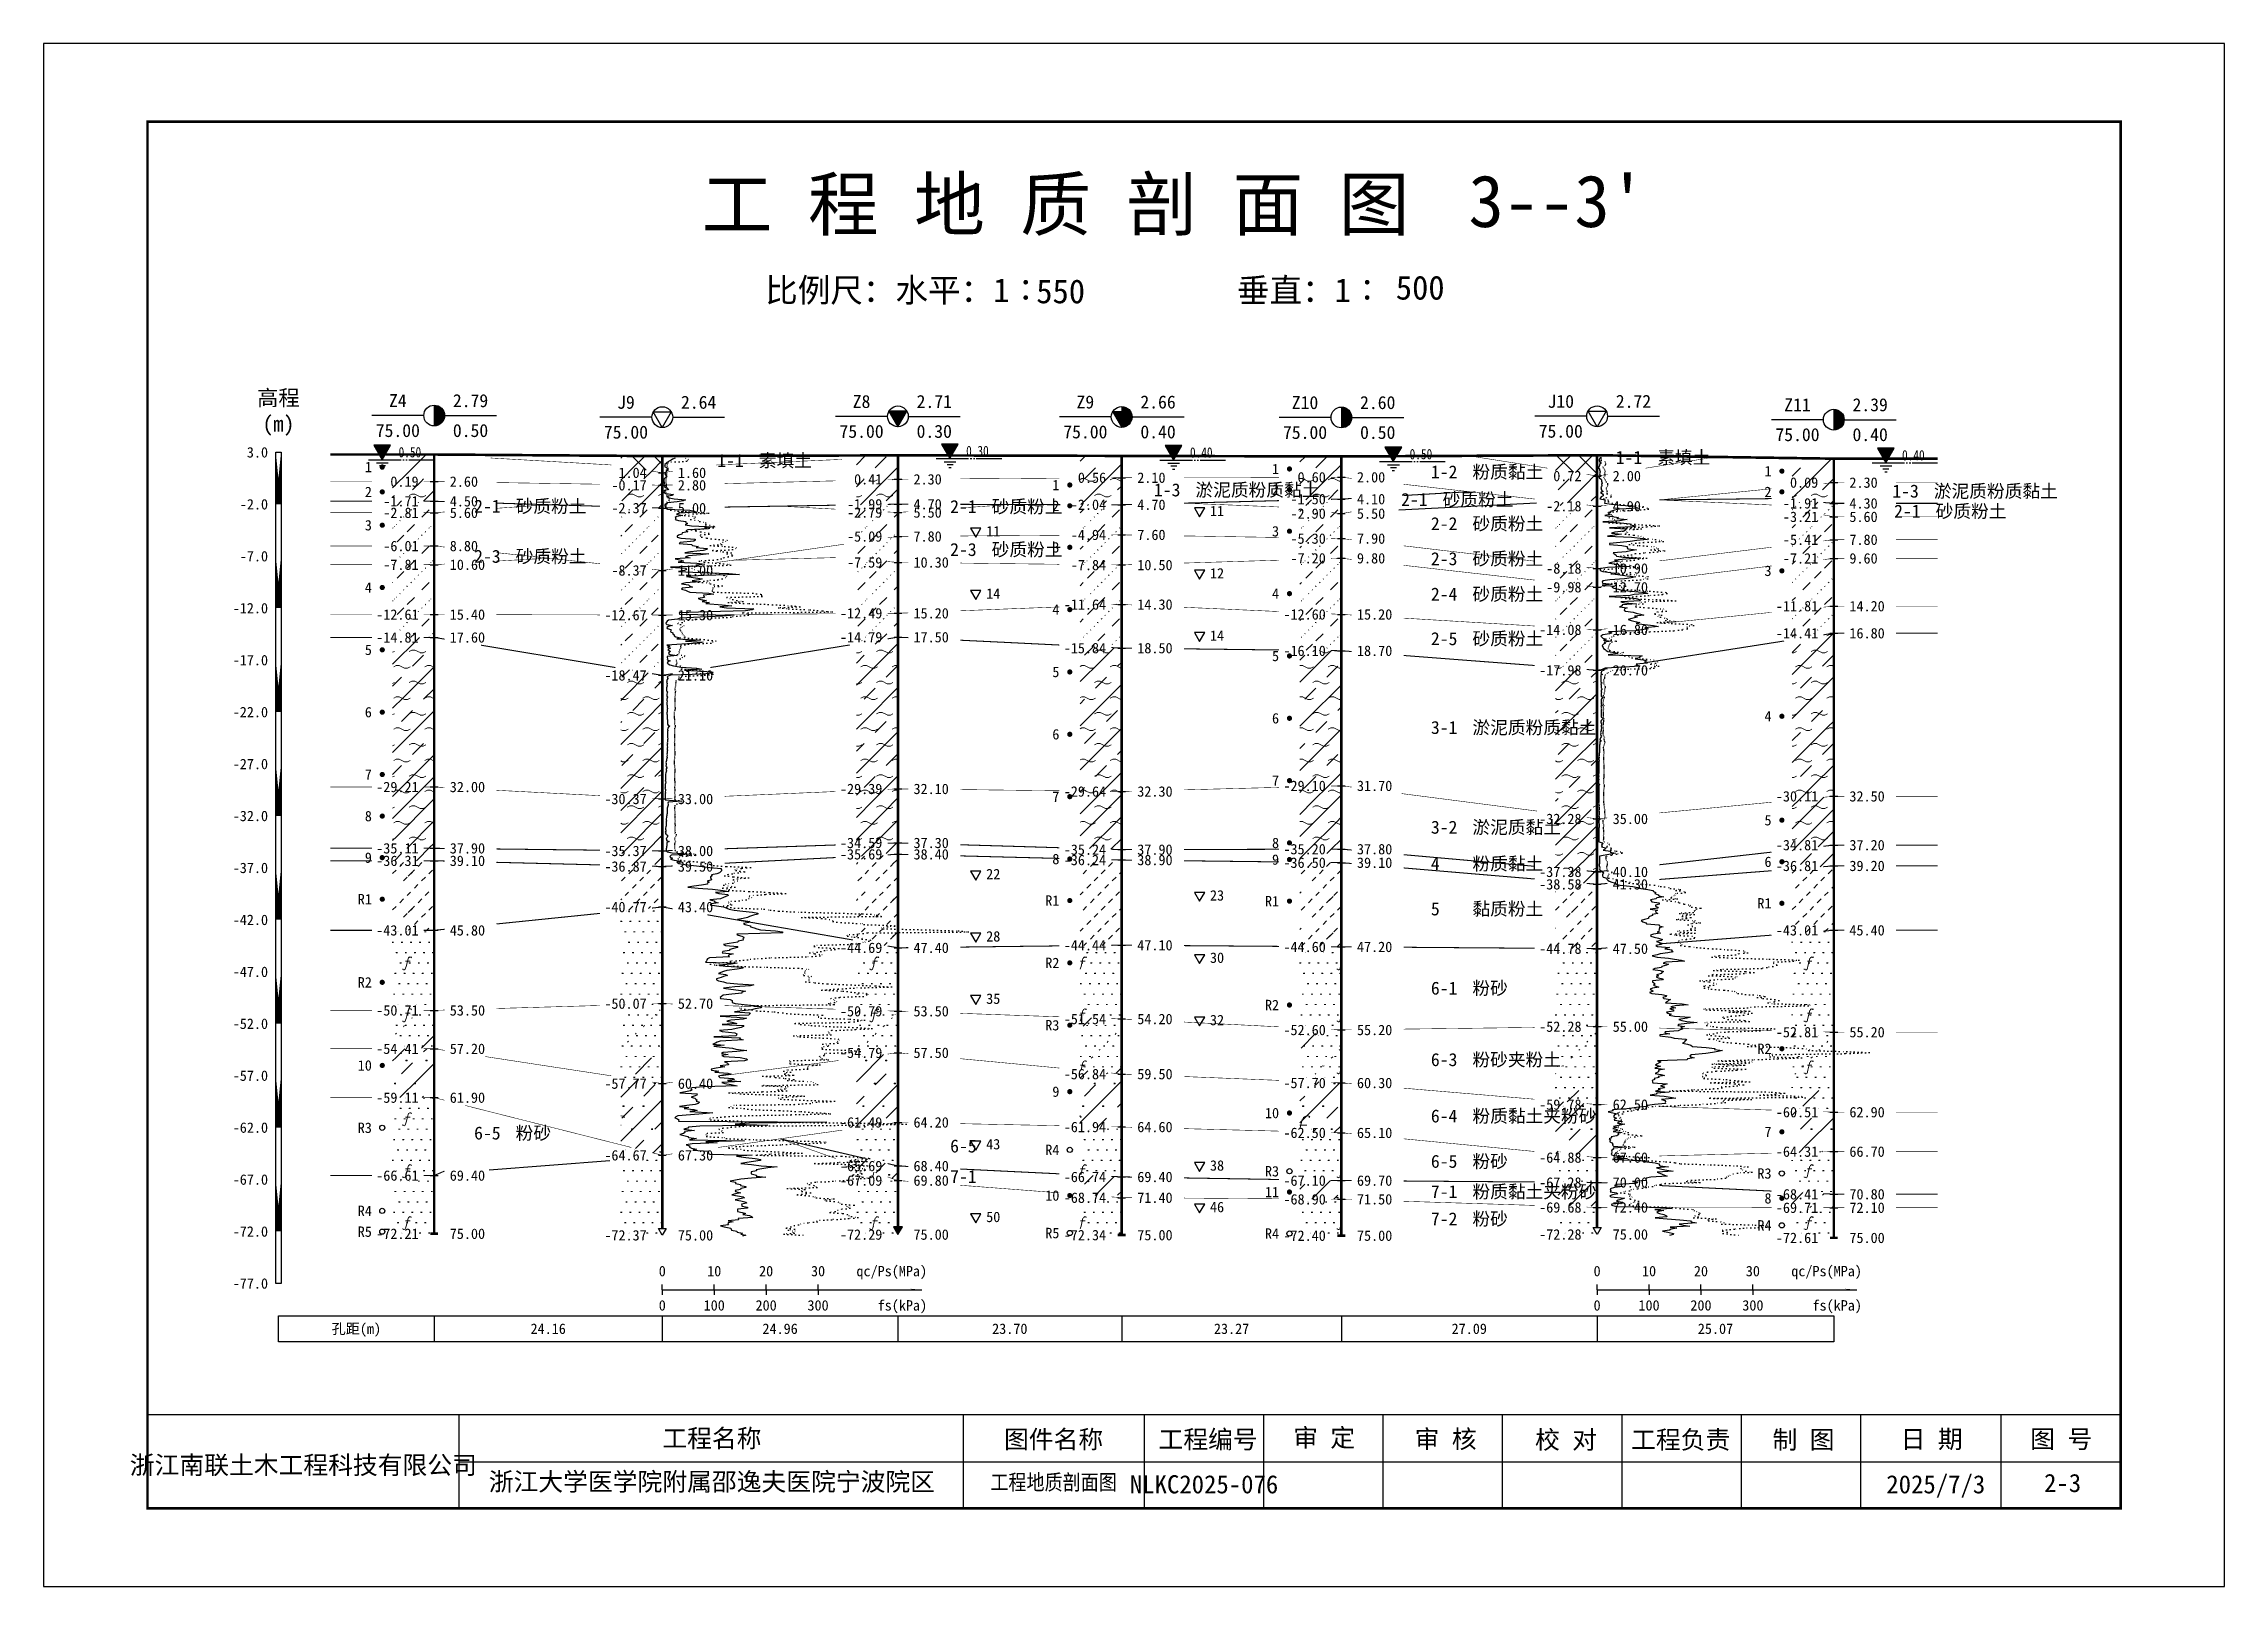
# Model space of a CAD drawing. Extents: x -37 to 3540, y -1485 to 297.
# Drawn here: x 888.7 to 1308.7, y 0 to 297 of the extents above; entities that cross this region are included whole.
import ezdxf
from ezdxf.enums import TextEntityAlignment as Align

# ---------------------------------------------------------------- set-up
doc = ezdxf.new("R2010")
doc.units = 0
doc.linetypes.add('DOT', pattern=[6.35, 0, -6.35])
doc.layers.get('0').update_dxf_attribs({"linetype": 'CONTINUOUS'})
for name, color, linetype in [('CURVE', 200, 'CONTINUOUS'), ('FRAME', 7, 'CONTINUOUS'), ('HOLE', 41, 'CONTINUOUS'), ('RULER', 7, 'CONTINUOUS'), ('SAMPLE', 1, 'CONTINUOUS'), ('STRATUM', 241, 'CONTINUOUS')]:
    doc.layers.add(name, color=color, linetype=linetype)
doc.layers.add('HATCH', color=7, linetype='CONTINUOUS', lineweight=13)
doc.styles.add('ST', font='')
doc.styles.get('ST').set_extended_font_data('SimSun')
pattern_1 = [(45, (888.7487, 0), (-4.24264, 4.24264), [10, 0]), (45, (889.8097, -3.182), (-2.12132, 6.36396), [3, -3])]
pattern_2 = [(45, (888.7487, 0), (-4.24264, 4.24264), [10, 0]), (45, (889.8097, -3.182), (-2.12132, 6.36396), [3, -3]), (26.565, (889.8228, -0.2536), (5.999823, 5.999812), [0.567, -12.849]), (0, (889.256, -0.2536), (0, 6), [0.567, -5.433]), (26.565, (887.1674, 0), (5.999823, 5.999812), [0.567, -12.849]), (0, (887.6745, 0.2536), (0, 6), [0.567, -5.433]), (153.435, (889.2558, -0.2536), (-5.999818, -5e-06), [1.134, -12.2826]), (26.565, (892.8228, 2.7464), (5.999823, 5.999812), [0.567, -12.849]), (0, (892.256, 2.7464), (0, 6), [0.567, -5.433]), (26.565, (890.1674, 3), (5.999823, 5.999812), [0.567, -12.849]), (0, (890.6745, 3.2536), (0, 6), [0.567, -5.433]), (153.435, (892.2558, 2.7464), (-5.999818, -5e-06), [1.134, -12.2826])]
pattern_3 = [(45, (888.7487, 0), (-7e-07, 6.99998), [1.97196, -7.92754]), (45, (891.5615, 2.829), (-7e-07, 6.99998), [1.99367, -7.90583]), (45, (893.816, 5.082), (-7e-07, 6.99998), [1.81361, -8.08588]), (26.56505, (888.7487, 3.5), (7, 7), [0.0965, -15.55598]), (36.8699, (889.4487, 4.2), (7, 7), [0.19775, -34.80225]), (315, (892.2487, 6.976), (6.99998, 1e-06), [0.03305, -9.86644]), (26.56505, (892.2487, 0), (7, 7), [0.14475, -15.50773]), (26.56505, (892.9487, 0.7), (7, 7), [0.10528, -15.5472]), (90, (893.299, 1.05), (-7, -5e-07), [0.02877, -6.97123]), (26.56505, (893.6487, 1.4), (7, 7), [0.09101, -31.21394]), (36.8699, (894.3487, 2.1), (7, 7), [0.11069, -34.88931]), (45, (895.0487, 2.8), (-2e-07, 6.99998), [0.10911, -9.79038]), (315, (895.663, 3.548), (6.99998, 1e-06), [0.03305, -9.86644]), (36.8699, (890.1487, 4.9), (7, 7), [0.10224, -34.89776]), (53.1301, (890.8487, 5.6), (14, 21), [0.13438, -34.86562]), (53.1301, (891.5487, 6.3), (14, 21), [0.12625, -34.87375])]
pattern_4 = [(45, (888.7487, 0), (-2.12132, 2.12132), [10, 0]), (26.565, (889.8228, -0.2536), (5.999823, 5.999812), [0.567, -12.849]), (0, (889.256, -0.2536), (0, 6), [0.567, -5.433]), (26.565, (887.1674, 0), (5.999823, 5.999812), [0.567, -12.849]), (0, (887.6745, 0.2536), (0, 6), [0.567, -5.433]), (153.435, (889.2558, -0.2536), (-5.999818, -5e-06), [1.134, -12.2826]), (26.565, (892.8228, 2.7464), (5.999823, 5.999812), [0.567, -12.849]), (0, (892.256, 2.7464), (0, 6), [0.567, -5.433]), (26.565, (890.1674, 3), (5.999823, 5.999812), [0.567, -12.849]), (0, (890.6745, 3.2536), (0, 6), [0.567, -5.433]), (153.435, (892.2558, 2.7464), (-5.999818, -5e-06), [1.134, -12.2826])]
pattern_5 = [(45, (888.7487, 0), (-6e-07, 6.99998), [0.9473, -8.9522]), (45, (890.1487, 1.4), (-6e-07, 6.99998), [0.9869, -8.9126]), (45, (891.5487, 2.8), (-6e-07, 6.99998), [1.06018, -8.83931]), (45, (892.9487, 4.2), (-6e-07, 6.99998), [0.94918, -8.95032]), (45, (894.3487, 5.6), (-6e-07, 6.99998), [1.0365, -8.863]), (45, (892.2487, 0), (-6e-07, 6.99998), [1.01335, -8.88615]), (45, (893.6487, 1.4), (-6e-07, 6.99998), [1.07896, -12.12037]), (45, (895.0487, 2.8), (-6e-07, 6.99998), [0.99882, -8.90067]), (45, (889.4487, 4.2), (-4e-07, 6.99998), [1.05533, -8.84416]), (45, (890.8487, 5.6), (-4e-07, 6.99998), [1.0365, -8.863])]
pattern_6 = [(82.875, (887.914, -1.206), (0.0003693, 10.0001764), [0.0893, -80.5337]), (143.13, (888.015, -1.2818), (-29.999964, 20.000054), [0.12627, -49.87373]), (172.875, (888.1923, -1.304), (-70.0002457, 9.9996603), [0.17857, -80.44443]), (206.565, (888.3707, -1.2147), (-9.999705, -9.999687), [0.19954, -22.16046]), (243.435, (888.46, -1.0363), (9e-06, -9.999696), [0.19954, -22.16146]), (255.964, (888.5493, -0.679), (-0.0002, -9.999501), [0.36813, -40.86287]), (255.964, (888.8593, 0.561), (-0.0002, -9.999501), [1.27838, -39.95262]), (255.964, (888.9278, 0.835), (-0.0002, -9.999501), [0.28235, -40.94865]), (216.87, (889.118, 1.0892), (-9.999982, -10.000018), [0.12627, -49.87373]), (243.435, (889.017, 1.0135), (9e-06, -9.999696), [0.19954, -22.16146]), (206.565, (889.2965, 1.1785), (-9.999705, -9.999687), [0.19954, -22.16046]), (172.875, (889.4737, 1.1563), (-70.0002457, 9.9996603), [0.17857, -80.44443]), (143.13, (889.5747, 1.0806), (-29.999964, 20.000054), [0.12627, -49.87373]), (82.875, (889.5636, 0.992), (0.0003693, 10.0001764), [0.0893, -80.5337]), (0, (888.419, 0.34), (0, 10), [0.89286, -9.10714]), (0, (888.7737, 0), (1, 2), [0, -1.75]), (0, (888.7487, 0.025), (1, 2), [0, -1.75]), (0, (888.7487, 0), (1, 2), [0, -1.75]), (0, (888.7237, 0), (1, 2), [0, -1.75]), (0, (888.7487, -0.025), (1, 2), [0, -1.75])]
pattern_7 = [(45, (888.749, 0), (-2e-06, 15.39996), [4.3383, -17.4406]), (45, (894.937, 6.223), (-2e-06, 15.39996), [4.3861, -17.3928]), (45, (899.897, 11.181), (-2e-06, 15.39996), [3.98994, -17.78894]), (26.565, (888.749, 7.7), (15.4, 15.4), [0.2123, -34.22315]), (36.8699, (890.2887, 9.24), (15.4, 15.4), [0.43504, -76.56496]), (315, (896.449, 15.347), (15.39996, 3e-06), [0.0727, -21.7062]), (26.565, (896.449, 0), (15.4, 15.4), [0.31845, -34.117]), (26.565, (897.989, 1.54), (15.4, 15.4), [0.2316, -34.20383]), (90, (898.759, 2.31), (-15.4, -1e-06), [0.0633, -15.3367]), (26.565, (899.529, 3.08), (15.4, 15.4), [0.2002, -68.6707]), (36.8699, (901.0687, 4.62), (15.4, 15.4), [0.2435, -76.7565]), (45, (902.609, 6.16), (-5e-07, 15.39996), [0.24005, -21.53884]), (315, (903.96, 7.805), (15.39996, 3e-06), [0.0727, -21.7062]), (36.8699, (891.8287, 10.78), (15.4, 15.4), [0.22493, -76.77507]), (53.1301, (893.3687, 12.32), (30.8, 46.2), [0.29564, -76.70436]), (53.1301, (894.9087, 13.86), (30.8, 46.2), [0.27774, -76.72226])]
pattern_8 = [(82.875, (886.9125, -2.6533), (0.000812, 22.000388), [0.1964, -177.1742]), (143.13, (887.1348, -2.82), (-65.99992, 44.00012), [0.2778, -109.7222]), (172.875, (887.5246, -2.8687), (-154.00054, 21.999253), [0.39285, -176.97775]), (206.565, (887.917, -2.672), (-21.99935, -21.9993), [0.439, -48.753]), (243.435, (888.114, -2.28), (2e-05, -21.99933), [0.439, -48.7552]), (255.964, (888.31, -1.494), (-0.00044, -21.9989), [0.8099, -89.8983]), (255.964, (888.992, 1.2344), (-0.00044, -21.9989), [2.8124, -87.8958]), (255.964, (889.1427, 1.837), (-0.00044, -21.9989), [0.6212, -90.087]), (216.87, (889.5613, 2.3963), (-21.99996, -22.00004), [0.2778, -109.7222]), (243.435, (889.339, 2.23), (2e-05, -21.99933), [0.439, -48.7552]), (206.565, (889.954, 2.593), (-21.99935, -21.9993), [0.439, -48.753]), (172.875, (890.3437, 2.544), (-154.00054, 21.999253), [0.39285, -176.97775]), (143.13, (890.566, 2.3772), (-65.99992, 44.00012), [0.2778, -109.7222]), (82.875, (890.5416, 2.1823), (0.000812, 22.000388), [0.1964, -177.1742]), (0, (888.023, 0.748), (0, 22), [1.9643, -20.0357]), (0, (888.8037, 0), (2.2, 4.4), [0, -3.85]), (0, (888.7487, 0.055), (2.2, 4.4), [0, -3.85]), (0, (888.7487, 0), (2.2, 4.4), [0, -3.85]), (0, (888.6937, 0), (2.2, 4.4), [0, -3.85]), (0, (888.7487, -0.055), (2.2, 4.4), [0, -3.85])]
pattern_9 = [(45, (888.7487, 0), (-2.12132, 2.12132), [10, 0]), (135, (888.7487, 0), (-2.12132, -2.12132), [10, 0])]

msp = doc.modelspace()

# ---------------------------------------------------------------- texts
at = {"layer": 'CURVE', "style": 'ST'}
for s, p in [('11', (1113.38, 207.03)), ('11', (1070.28, 203.13)), ('12', (1113.38, 195.03)), ('14', (1070.28, 191.13)), ('14', (1113.38, 183.03)), ('22', (1070.28, 137.13)), ('23', (1113.38, 133.03)), ('28', (1070.28, 125.14)), ('30', (1113.38, 121.03)), ('35', (1070.28, 113.14)), ('32', (1113.38, 109.03)), ('43', (1070.28, 85.13)), ('38', (1113.38, 81.03)), ('50', (1070.28, 71.13)), ('46', (1113.38, 73.03))]:
    msp.add_text(s, height=2, dxfattribs=at).set_placement(p, align=Align.MIDDLE_LEFT)
at = {"layer": 'HOLE', "style": 'ST'}
for s, p in [('Z4', (956.97, 228.27)), ('2.79', (970.97, 228.27)), ('J9', (1000.9, 227.96)), ('2.64', (1014.9, 227.96)), ('Z8', (1046.28, 228.11)), ('2.71', (1060.28, 228.11)), ('Z9', (1089.38, 228.01)), ('2.66', (1103.38, 228.01)), ('Z10', (1131.69, 227.9)), ('2.60', (1145.69, 227.9)), ('J10', (1180.94, 228.14)), ('2.72', (1194.94, 228.14)), ('Z11', (1226.53, 227.48)), ('2.39', (1240.53, 227.48)), ('75.00', (956.97, 222.52)), ('0.50', (970.97, 222.52)), ('75.00', (1000.9, 222.21)), ('75.00', (1046.28, 222.36)), ('0.30', (1060.28, 222.36)), ('75.00', (1089.38, 222.26)), ('0.40', (1103.38, 222.26)), ('75.00', (1131.69, 222.15)), ('0.50', (1145.69, 222.15)), ('75.00', (1180.94, 222.39)), ('75.00', (1226.53, 221.73)), ('0.40', (1240.53, 221.73))]:
    msp.add_text(s, height=2.5, dxfattribs=at).set_placement(p, align=Align.MIDDLE_CENTER)
for s, p in [('1.04', (1004.9, 214.39)), ('0.56', (1093.38, 213.44)), ('0.60', (1135.69, 213.53)), ('0.72', (1184.94, 213.76)), ('0.19', (960.97, 212.69)), ('-0.17', (1004.9, 211.99)), ('0.41', (1050.28, 213.13)), ('-1.50', (1135.69, 209.32)), ('0.09', (1230.53, 212.5)), ('-1.71', (960.97, 208.9)), ('-2.81', (960.97, 206.69)), ('-2.37', (1004.9, 207.59)), ('-1.99', (1050.28, 208.34)), ('-2.79', (1050.28, 206.74)), ('-2.04', (1093.38, 208.24)), ('-2.90', (1135.69, 206.53)), ('-2.18', (1184.94, 207.96)), ('-1.91', (1230.53, 208.5)), ('-3.21', (1230.53, 205.91)), ('-5.09', (1050.28, 202.13)), ('-4.94', (1093.38, 202.44)), ('-5.30', (1135.69, 201.72)), ('-5.41', (1230.53, 201.5)), ('-6.01', (960.97, 200.29)), ('-7.81', (960.97, 196.69)), ('-7.59', (1050.28, 197.13)), ('-7.84', (1093.38, 196.63)), ('-7.20', (1135.69, 197.93)), ('-7.21', (1230.53, 197.91)), ('-8.37', (1004.9, 195.59)), ('-8.18', (1184.94, 195.96)), ('-9.98', (1184.94, 192.36)), ('-11.64', (1093.38, 189.03)), ('-11.81', (1230.53, 188.71)), ('-12.61', (960.97, 187.09)), ('-12.67', (1004.9, 186.99)), ('-12.49', (1050.28, 187.34)), ('-12.60', (1135.69, 187.12)), ('-14.08', (1184.94, 184.16)), ('-14.81', (960.97, 182.69)), ('-14.79', (1050.28, 182.74)), ('-15.84', (1093.38, 180.63)), ('-16.10', (1135.69, 180.12)), ('-14.41', (1230.53, 183.5)), ('-17.98', (1184.94, 176.36)), ('-18.47', (1004.9, 175.39)), ('-29.21', (960.97, 153.9)), ('-30.37', (1004.9, 151.59)), ('-29.39', (1050.28, 153.53)), ('-29.64', (1093.38, 153.03)), ('-29.10', (1135.69, 154.12)), ('-30.11', (1230.53, 152.1)), ('-32.28', (1184.94, 147.76)), ('-35.11', (960.97, 142.09)), ('-34.59', (1050.28, 143.13)), ('-35.24', (1093.38, 141.84)), ('-35.20', (1135.69, 141.93)), ('-34.81', (1230.53, 142.71)), ('-36.31', (960.97, 139.69)), ('-35.37', (1004.9, 141.59)), ('-36.87', (1004.9, 138.59)), ('-35.69', (1050.28, 140.94)), ('-36.24', (1093.38, 139.84)), ('-36.50', (1135.69, 139.32)), ('-36.81', (1230.53, 138.71)), ('-37.38', (1184.94, 137.56)), ('-38.58', (1184.94, 135.16)), ('-40.77', (1004.9, 130.79)), ('-43.01', (960.97, 126.3)), ('-43.01', (1230.53, 126.31)), ('-44.69', (1050.28, 122.94)), ('-44.44', (1093.38, 123.44)), ('-44.60', (1135.69, 123.12)), ('-44.78', (1184.94, 122.76)), ('-50.71', (960.97, 110.89)), ('-50.07', (1004.9, 112.19)), ('-50.79', (1050.28, 110.73)), ('-51.54', (1093.38, 109.23)), ('-52.60', (1135.69, 107.12)), ('-52.28', (1184.94, 107.76)), ('-52.81', (1230.53, 106.7)), ('-54.41', (960.97, 103.5)), ('-54.79', (1050.28, 102.73)), ('-57.77', (1004.9, 96.79)), ('-56.84', (1093.38, 98.63)), ('-57.70', (1135.69, 96.92)), ('-59.11', (960.97, 94.09)), ('-59.78', (1184.94, 92.76)), ('-61.49', (1050.28, 89.33)), ('-61.94', (1093.38, 88.44)), ('-62.50', (1135.69, 87.32)), ('-60.51', (1230.53, 91.3)), ('-64.31', (1230.53, 83.7)), ('-66.61', (960.97, 79.09)), ('-64.67', (1004.9, 82.99)), ('-65.69', (1050.28, 80.93)), ('-66.74', (1093.38, 78.83)), ('-64.88', (1184.94, 82.56)), ('-67.09', (1050.28, 78.13)), ('-68.74', (1093.38, 74.83)), ('-67.10', (1135.69, 78.12)), ('-67.28', (1184.94, 77.76)), ('-68.41', (1230.53, 75.5)), ('-68.90', (1135.69, 74.52)), ('-69.68', (1184.94, 72.96)), ('-69.71', (1230.53, 72.9)), ('-72.21', (960.97, 67.89)), ('-72.37', (1004.9, 67.59)), ('-72.29', (1050.28, 67.73)), ('-72.34', (1093.38, 67.63)), ('-72.40', (1135.69, 67.52)), ('-72.28', (1184.94, 67.76)), ('-72.61', (1230.53, 67.1))]:
    msp.add_text(s, height=2, dxfattribs=at).set_placement(p, align=Align.MIDDLE_RIGHT)
for s, p in [('1.60', (1010.9, 214.39)), ('2.10', (1099.38, 213.44)), ('2.00', (1141.69, 213.53)), ('2.00', (1190.94, 213.76)), ('2.60', (966.97, 212.69)), ('2.80', (1010.9, 211.99)), ('2.30', (1056.28, 213.13)), ('4.10', (1141.69, 209.32)), ('2.30', (1236.53, 212.5)), ('4.50', (966.97, 208.9)), ('5.60', (966.97, 206.69)), ('5.00', (1010.9, 207.59)), ('4.70', (1056.28, 208.34)), ('5.50', (1056.28, 206.74)), ('4.70', (1099.38, 208.24)), ('5.50', (1141.69, 206.53)), ('4.90', (1190.94, 207.96)), ('4.30', (1236.53, 208.5)), ('5.60', (1236.53, 205.91)), ('7.80', (1056.28, 202.13)), ('7.60', (1099.38, 202.44)), ('7.90', (1141.69, 201.72)), ('7.80', (1236.53, 201.5)), ('8.80', (966.97, 200.29)), ('10.60', (966.97, 196.69)), ('10.30', (1056.28, 197.13)), ('10.50', (1099.38, 196.63)), ('9.80', (1141.69, 197.93)), ('9.60', (1236.53, 197.91)), ('11.00', (1010.9, 195.59)), ('10.90', (1190.94, 195.96)), ('12.70', (1190.94, 192.36)), ('14.30', (1099.38, 189.03)), ('14.20', (1236.53, 188.71)), ('15.40', (966.97, 187.09)), ('15.30', (1010.9, 186.99)), ('15.20', (1056.28, 187.34)), ('15.20', (1141.69, 187.12)), ('16.80', (1190.94, 184.16)), ('17.60', (966.97, 182.69)), ('17.50', (1056.28, 182.74)), ('18.50', (1099.38, 180.63)), ('18.70', (1141.69, 180.12)), ('16.80', (1236.53, 183.5)), ('20.70', (1190.94, 176.36)), ('21.10', (1010.9, 175.39)), ('32.00', (966.97, 153.9)), ('33.00', (1010.9, 151.59)), ('32.10', (1056.28, 153.53)), ('32.30', (1099.38, 153.03)), ('31.70', (1141.69, 154.12)), ('32.50', (1236.53, 152.1)), ('35.00', (1190.94, 147.76)), ('37.90', (966.97, 142.09)), ('37.30', (1056.28, 143.13)), ('37.90', (1099.38, 141.84)), ('37.80', (1141.69, 141.93)), ('37.20', (1236.53, 142.71)), ('39.10', (966.97, 139.69)), ('38.00', (1010.9, 141.59)), ('39.50', (1010.9, 138.59)), ('38.40', (1056.28, 140.94)), ('38.90', (1099.38, 139.84)), ('39.10', (1141.69, 139.32)), ('39.20', (1236.53, 138.71)), ('40.10', (1190.94, 137.56)), ('41.30', (1190.94, 135.16)), ('43.40', (1010.9, 130.79)), ('45.80', (966.97, 126.3)), ('45.40', (1236.53, 126.31)), ('47.40', (1056.28, 122.94)), ('47.10', (1099.38, 123.44)), ('47.20', (1141.69, 123.12)), ('47.50', (1190.94, 122.76)), ('53.50', (966.97, 110.89)), ('52.70', (1010.9, 112.19)), ('53.50', (1056.28, 110.73)), ('54.20', (1099.38, 109.23)), ('55.20', (1141.69, 107.12)), ('55.00', (1190.94, 107.76)), ('55.20', (1236.53, 106.7)), ('57.20', (966.97, 103.5)), ('57.50', (1056.28, 102.73)), ('60.40', (1010.9, 96.79)), ('59.50', (1099.38, 98.63)), ('60.30', (1141.69, 96.92)), ('61.90', (966.97, 94.09)), ('62.50', (1190.94, 92.76)), ('64.20', (1056.28, 89.33)), ('64.60', (1099.38, 88.44)), ('65.10', (1141.69, 87.32)), ('62.90', (1236.53, 91.3)), ('66.70', (1236.53, 83.7)), ('69.40', (966.97, 79.09)), ('67.30', (1010.9, 82.99)), ('68.40', (1056.28, 80.93)), ('69.40', (1099.38, 78.83)), ('67.60', (1190.94, 82.56)), ('69.80', (1056.28, 78.13)), ('71.40', (1099.38, 74.83)), ('69.70', (1141.69, 78.12)), ('70.00', (1190.94, 77.76)), ('70.80', (1236.53, 75.5)), ('71.50', (1141.69, 74.52)), ('72.40', (1190.94, 72.96)), ('72.10', (1236.53, 72.9)), ('75.00', (966.97, 67.89)), ('75.00', (1010.9, 67.59)), ('75.00', (1056.28, 67.73)), ('75.00', (1099.38, 67.63)), ('75.00', (1141.69, 67.52)), ('75.00', (1190.94, 67.76)), ('75.00', (1236.53, 67.1))]:
    msp.add_text(s, height=2, dxfattribs=at).set_placement(p, align=Align.MIDDLE_LEFT)
at = {"layer": 'RULER', "style": 'ST'}
for s, height, p in [('高程', 3, (933.97, 230.32)), ('(m)', 3, (933.97, 225.32)), ('0', 2, (1007.9, 55.1)), ('100', 2, (1017.9, 55.1)), ('200', 2, (1027.9, 55.1)), ('300', 2, (1037.9, 55.1)), ('0', 2, (1187.94, 55.1)), ('100', 2, (1197.94, 55.1)), ('200', 2, (1207.94, 55.1)), ('300', 2, (1217.94, 55.1))]:
    msp.add_text(s, height=height, dxfattribs=at).set_placement(p, align=Align.TOP_CENTER)
for s, p in [('3.0', (931.97, 218.32)), ('-2.0', (931.97, 208.32)), ('-7.0', (931.97, 198.32)), ('-12.0', (931.97, 188.32)), ('-17.0', (931.97, 178.32)), ('-22.0', (931.97, 168.32)), ('-27.0', (931.97, 158.32)), ('-32.0', (931.97, 148.32)), ('-37.0', (931.97, 138.32)), ('-42.0', (931.97, 128.32)), ('-47.0', (931.97, 118.32)), ('-52.0', (931.97, 108.32)), ('-57.0', (931.97, 98.32)), ('-62.0', (931.97, 88.32)), ('-67.0', (931.97, 78.32)), ('-72.0', (931.97, 68.32)), ('-77.0', (931.97, 58.32))]:
    msp.add_text(s, height=2, dxfattribs=at).set_placement(p, align=Align.MIDDLE_RIGHT)
for s, p in [('0', (1007.9, 59.1)), ('10', (1017.9, 59.1)), ('20', (1027.9, 59.1)), ('30', (1037.9, 59.1)), ('0', (1187.94, 59.1)), ('10', (1197.94, 59.1)), ('20', (1207.94, 59.1)), ('30', (1217.94, 59.1))]:
    msp.add_text(s, height=2, dxfattribs=at).set_placement(p, align=Align.BOTTOM_CENTER)
for p in [(1058.9, 59.1), (1238.94, 59.1)]:
    msp.add_text('qc/Ps(MPa)', height=2, dxfattribs=at).set_placement(p, align=Align.BOTTOM_RIGHT)
for p in [(1058.9, 55.1), (1238.94, 55.1)]:
    msp.add_text('fs(kPa)', height=2, dxfattribs=at).set_placement(p, align=Align.TOP_RIGHT)
for s, p in [('孔距(m)', (948.97, 49.6)), ('24.16', (985.93, 49.6)), ('24.96', (1030.59, 49.6)), ('23.70', (1074.83, 49.6)), ('23.27', (1117.54, 49.6)), ('27.09', (1163.32, 49.6)), ('25.07', (1210.74, 49.6))]:
    msp.add_text(s, height=2, dxfattribs=at).set_placement(p, align=Align.MIDDLE_CENTER)
at = {"layer": 'SAMPLE', "style": 'ST'}
for s, p in [('1', (951.97, 215.49)), ('1', (1126.69, 215.12)), ('1', (1221.53, 214.7)), ('2', (951.97, 210.7)), ('1', (1084.38, 212.03)), ('2', (1126.69, 211.13)), ('2', (1221.53, 210.71)), ('2', (1084.38, 208.03)), ('3', (951.97, 204.29)), ('3', (1126.69, 203.13)), ('3', (1084.38, 200.04)), ('4', (951.97, 192.3)), ('3', (1221.53, 195.51)), ('4', (1126.69, 191.12)), ('4', (1084.38, 188.04)), ('5', (951.97, 180.3)), ('5', (1084.38, 176.04)), ('5', (1126.69, 179.12)), ('6', (951.97, 168.3)), ('6', (1126.69, 167.12)), ('4', (1221.53, 167.51)), ('6', (1084.38, 164.04)), ('7', (951.97, 156.3)), ('7', (1126.69, 155.12)), ('7', (1084.38, 152.03)), ('8', (951.97, 148.29)), ('5', (1221.53, 147.5)), ('8', (1126.69, 143.13)), ('9', (951.97, 140.29)), ('8', (1084.38, 140.03)), ('9', (1126.69, 139.92)), ('6', (1221.53, 139.5)), ('R1', (951.97, 132.29)), ('R1', (1084.38, 132.03)), ('R1', (1126.69, 131.92)), ('R1', (1221.53, 131.5)), ('R2', (1084.38, 120.03)), ('R2', (951.97, 116.29)), ('R2', (1126.69, 111.92)), ('R3', (1084.38, 108.03)), ('10', (951.97, 100.29)), ('R2', (1221.53, 103.5)), ('9', (1084.38, 95.24)), ('R3', (951.97, 88.29)), ('10', (1126.69, 91.13)), ('7', (1221.53, 87.5)), ('R4', (1084.38, 84.03)), ('R3', (1126.69, 79.92)), ('R3', (1221.53, 79.5)), ('10', (1084.38, 75.24)), ('11', (1126.69, 75.92)), ('8', (1221.53, 74.71)), ('R4', (951.97, 72.29)), ('R5', (951.97, 68.29)), ('R5', (1084.38, 68.03)), ('R4', (1126.69, 67.92)), ('R4', (1221.53, 69.5))]:
    msp.add_text(s, height=2, dxfattribs=at).set_placement(p, align=Align.MIDDLE_RIGHT)
at = {"layer": 'STRATUM', "style": 'ST'}
for s, p in [('1-1', (1191.52, 217.35)), ('素填土', (1199.52, 217.35)), ('1-1', (1018.49, 216.75)), ('素填土', (1026.49, 216.75)), ('1-2', (1155.93, 214.55)), ('粉质黏土', (1163.93, 214.55)), ('1-3', (1102.59, 211.09)), ('淤泥质粉质黏土', (1110.59, 211.09)), ('2-1', (1150.19, 209.24)), ('砂质粉土', (1158.19, 209.24)), ('1-3', (1244.8, 210.86)), ('淤泥质粉质黏土', (1252.8, 210.86)), ('2-1', (971.66, 207.95)), ('砂质粉土', (979.66, 207.95)), ('2-1', (1063.34, 207.88)), ('砂质粉土', (1071.34, 207.88)), ('2-2', (1155.93, 204.59)), ('砂质粉土', (1163.93, 204.59)), ('2-1', (1245.14, 206.99)), ('砂质粉土', (1253.14, 206.99)), ('2-3', (971.66, 198.3)), ('砂质粉土', (979.66, 198.3)), ('2-3', (1063.34, 199.61)), ('砂质粉土', (1071.34, 199.61)), ('2-3', (1155.93, 197.84)), ('砂质粉土', (1163.93, 197.84)), ('2-4', (1155.93, 191.03)), ('砂质粉土', (1163.93, 191.03)), ('2-5', (1155.93, 182.45)), ('砂质粉土', (1163.93, 182.45)), ('3-1', (1155.93, 165.35)), ('淤泥质粉质黏土', (1163.93, 165.35)), ('3-2', (1155.93, 146.15)), ('淤泥质黏土', (1163.93, 146.15)), ('4', (1155.93, 139.13)), ('粉质黏土', (1163.93, 139.13)), ('5', (1155.93, 130.43)), ('黏质粉土', (1163.93, 130.43)), ('6-1', (1155.93, 115.17)), ('粉砂', (1163.93, 115.17)), ('6-3', (1155.93, 101.41)), ('粉砂夹粉土', (1163.93, 101.41)), ('6-5', (971.66, 87.28)), ('粉砂', (979.66, 87.28)), ('6-4', (1155.93, 90.56)), ('粉质黏土夹粉砂', (1163.93, 90.56)), ('6-5', (1063.34, 84.78)), ('7-1', (1063.34, 78.9)), ('6-5', (1155.93, 81.83)), ('粉砂', (1163.93, 81.83)), ('7-1', (1155.93, 75.99)), ('粉质黏土夹粉砂', (1163.93, 75.99)), ('7-2', (1155.93, 70.75)), ('粉砂', (1163.93, 70.75))]:
    msp.add_text(s, height=2.5, dxfattribs=at).set_placement(p, align=Align.MIDDLE_LEFT)

# ---------------------------------------------------------------- blocks, each defined once
blk = doc.blocks.new('图头_剖面图A3')
at = {"style": 'ST'}
for s, height, p in [('工 程 地 质 剖 面 图', 10, (-15.09, 10.79)), ('比例尺：水平：1∶            垂直：1∶', 4.6, (-11.5, -5.76))]:
    blk.add_text(s, height=height, dxfattribs=at).set_placement(p, align=Align.MIDDLE_CENTER)
for tag, height, p in [('01_剖面号', 10, (64.41, 11.39)), ('02_横向比例', 4.6, (-18.82, -5.99)), ('03＿纵向比例', 4.6, (50.43, -5.28))]:
    blk.add_attdef(tag, text='', height=height, dxfattribs=at).set_placement(p, align=Align.MIDDLE_LEFT)
blk = doc.blocks.new('图签_A3长')
for p, q in [((0, 18), (-380, 18)), ((-380, 18), (-380, 0)), ((-320, 0), (-320, 18)), ((-222.82, 0), (-222.82, 18)), ((-188, 0), (-188, 18)), ((-165, 0), (-165, 18)), ((-142, 0), (-142, 18)), ((-119, 0), (-119, 18)), ((-96, 0), (-96, 18)), ((-73, 0), (-73, 18)), ((-50, 0), (-50, 18)), ((-23, 0), (-23, 18)), ((0, 0), (0, 18)), ((-320, 9), (0, 9)), ((-380, 0), (0, 0))]:
    blk.add_line(p, q)
at = {"style": 'ST'}
for s, p in [('工程名称', (-271.3, 13.5)), ('图件名称', (-205.49, 13.3)), ('工程编号', (-175.73, 13.3)), ('审 定', (-153.38, 13.61)), ('审 核', (-129.99, 13.36)), ('校 对', (-106.8, 13.23)), ('工程负责', (-84.71, 13.23)), ('制 图', (-61.06, 13.23)), ('日 期', (-36.37, 13.36)), ('图 号', (-11.42, 13.36))]:
    blk.add_text(s, height=3.5, dxfattribs=at).set_placement(p, align=Align.MIDDLE_CENTER)
for tag, p in [('01＿单位名称', (-349.98, 8.36)), ('02＿工程名称', (-271.3, 5.16)), ('04＿工程编号', (-176.51, 4.65)), ('05＿日期', (-35.59, 4.65)), ('06＿图号', (-11.16, 4.91))]:
    blk.add_attdef(tag, text='', height=3.5, dxfattribs=at).set_placement(p, align=Align.MIDDLE_CENTER)
at = {"style": 'ST', "width": 0.85}
blk.add_attdef('03＿图件名称', text='', height=3, dxfattribs=at).set_placement((-205.49, 5.05), align=Align.MIDDLE_CENTER)
blk = doc.blocks.new('H_sam_hole')
blk.add_line((0, 2), (0, -2))
at = {"const_width": 2}
blk.add_lwpolyline([(0, -1, 0.414214), (1, 0, 0.414214), (0, 1, 1)], format="xyb", dxfattribs=at)
blk.add_circle((0, 0), 2)
blk = doc.blocks.new('H_cpt_hole')
for p, q in [((-1.73, 1), (1.73, 1)), ((0, -2), (-1.73, 1)), ((1.73, 1), (0, -2))]:
    blk.add_line(p, q)
blk.add_circle((0, 0), 2)
blk = doc.blocks.new('H_spt_hole')
blk.add_hatch(color=256).paths.add_polyline_path([(1.73, 1), (-1.73, 1), (0, -2)])
blk.add_lwpolyline([(0, -2), (1.73, 1), (-1.73, 1)], close=True)
blk.add_circle((0, 0), 2)
blk = doc.blocks.new('Trigon')
blk.add_hatch(color=256).paths.add_polyline_path([(-0.87, 1.5), (0, 0), (0.87, 1.5)])
blk.add_lwpolyline([(0, 0), (0.87, 1.5), (-0.87, 1.5)], close=True)
blk = doc.blocks.new('H_ssp_hole')
blk.add_hatch(color=256).paths.add_polyline_path([(0, 2), (0, 1), (-1.73, 1), (0, -2, 0.414214), (2, 0, 0.414214)])
for p, q in [((0, 1), (-1.73, 1)), ((-1.73, 1), (0, -2)), ((0, 2), (0, 1))]:
    blk.add_line(p, q)
blk.add_circle((0, 0), 2)
blk = doc.blocks.new('Arrow')
for points in [[(-3.984779, 0.348623), (0, 0), (-3.189535, 0)], [(-3.189535, 0), (0, 0), (-3.984779, -0.348623)]]:
    blk.add_solid(points)
blk = doc.blocks.new('SampleSoilUndisturbed')
at = {"const_width": 0.5}
blk.add_lwpolyline([(-0.25, 0, 1), (0.25, 0, 1)], format="xyb", close=True, dxfattribs=at)
blk = doc.blocks.new('SampleSoilDisturbed')
blk.add_circle((0, 0), 0.5)
blk = doc.blocks.new('TrigonHollow')
blk.add_lwpolyline([(0, -1.15), (1, 0.58), (-1, 0.58)], close=True)
blk = doc.blocks.new('Gwl')
blk.add_lwpolyline([(0, 0, 0, 3.22, 0), (0, 2.79, 3.22, 3.22, 0)], format="xyseb")
for points in [[(-2.63, 0), (3.61, 0)], [(3.93, 0), (4.21, 0)], [(4.53, 0), (4.8, 0)], [(5.09, 0), (9.99, 0)], [(-1.09, -0.61), (1.16, -0.61)], [(-0.54, -1.14), (0.61, -1.14)], [(-0.19, -1.74), (0.26, -1.74)]]:
    blk.add_lwpolyline(points)
blk.add_lwpolyline([(0, 0), (1.61, 2.79), (-1.61, 2.79)], close=True)
at = {"style": 'ST', "width": 0.8}
blk.add_attdef('*GWL', (3.14, 0.45), '', height=2, dxfattribs=at)

# ---------------------------------------------------------------- hatches: boundary and pattern name
at = {"layer": 'HATCH'}
h = msp.add_hatch(dxfattribs=at)
h.set_pattern_fill('FZNT', color=32, style=0)
h.set_pattern_definition(pattern_1)
h.paths.add_polyline_path([(963.97, 217.9), (955.97, 217.9), (955.97, 212.69), (963.97, 212.69)])
h.paths.add_polyline_path([(954.76, 211.21), (961.46, 211.21), (961.46, 214.14), (954.76, 214.14)], flags=9)
h = msp.add_hatch(dxfattribs=at)
h.set_pattern_fill('FZNT', color=32, style=0)
h.set_pattern_definition(pattern_1)
h.paths.add_polyline_path([(1007.9, 214.39), (999.9, 215.61), (999.9, 212.12), (1007.9, 211.99)])
h.paths.add_polyline_path([(997.26, 210.5), (1005.39, 210.5), (1005.39, 213.43), (997.26, 213.43)], flags=9)
h.paths.add_polyline_path([(998.69, 212.9), (1005.39, 212.9), (1005.39, 215.83), (998.69, 215.83)], flags=9)
h = msp.add_hatch(dxfattribs=at)
h.set_pattern_fill('STT', color=50, style=0)
h.set_pattern_definition(pattern_9)
h.paths.add_polyline_path([(1007.9, 217.59), (999.9, 217.64), (999.9, 215.61), (1007.9, 214.39)])
h.paths.add_polyline_path([(998.69, 212.9), (1005.39, 212.9), (1005.39, 215.83), (998.69, 215.83)], flags=9)
h = msp.add_hatch(dxfattribs=at)
h.set_pattern_fill('YNFNT', color=251, style=0)
h.set_pattern_definition(pattern_2)
h.paths.add_polyline_path([(1053.28, 213.13), (1045.28, 212.93), (1045.28, 208.2), (1053.28, 208.34)])
h.paths.add_polyline_path([(1042.65, 206.85), (1050.77, 206.85), (1050.77, 209.78), (1042.65, 209.78)], flags=9)
h.paths.add_polyline_path([(1044.08, 211.65), (1050.77, 211.65), (1050.77, 214.58), (1044.08, 214.58)], flags=9)
h = msp.add_hatch(dxfattribs=at)
h.set_pattern_fill('FZNT', color=32, style=0)
h.set_pattern_definition(pattern_1)
h.paths.add_polyline_path([(1053.28, 217.74), (1045.28, 217.71), (1045.28, 212.93), (1053.28, 213.13)])
h.paths.add_polyline_path([(1044.08, 211.65), (1050.77, 211.65), (1050.77, 214.58), (1044.08, 214.58)], flags=9)
h = msp.add_hatch(dxfattribs=at)
h.set_pattern_fill('YNFNT', color=251, style=0)
h.set_pattern_definition(pattern_2)
h.paths.add_polyline_path([(1096.38, 213.44), (1088.38, 213.38), (1088.38, 208.25), (1096.38, 208.24)])
h.paths.add_polyline_path([(1085.74, 206.75), (1093.87, 206.75), (1093.87, 209.68), (1085.74, 209.68)], flags=9)
h.paths.add_polyline_path([(1087.17, 211.95), (1093.87, 211.95), (1093.87, 214.88), (1087.17, 214.88)], flags=9)
h = msp.add_hatch(dxfattribs=at)
h.set_pattern_fill('FZNT', color=32, style=0)
h.set_pattern_definition(pattern_1)
h.paths.add_polyline_path([(1096.38, 217.63), (1088.38, 217.65), (1088.38, 213.38), (1096.38, 213.44)])
h.paths.add_polyline_path([(1087.17, 211.95), (1093.87, 211.95), (1093.87, 214.88), (1087.17, 214.88)], flags=9)
h = msp.add_hatch(dxfattribs=at)
h.set_pattern_fill('YNFNT', color=251, style=0)
h.set_pattern_definition(pattern_2)
h.paths.add_polyline_path([(1138.69, 213.53), (1130.69, 213.51), (1130.69, 209.12), (1138.69, 209.32)])
h.paths.add_polyline_path([(1128.05, 207.84), (1136.18, 207.84), (1136.18, 210.77), (1128.05, 210.77)], flags=9)
h.paths.add_polyline_path([(1129.48, 212.04), (1136.18, 212.04), (1136.18, 214.97), (1129.48, 214.97)], flags=9)
h = msp.add_hatch(dxfattribs=at)
h.set_pattern_fill('FZNT', color=32, style=0)
h.set_pattern_definition(pattern_1)
h.paths.add_polyline_path([(1138.69, 217.53), (1130.69, 217.55), (1130.69, 213.51), (1138.69, 213.53)])
h.paths.add_polyline_path([(1129.48, 212.04), (1136.18, 212.04), (1136.18, 214.97), (1129.48, 214.97)], flags=9)
h = msp.add_hatch(dxfattribs=at)
h.set_pattern_fill('FZNT', color=32, style=0)
h.set_pattern_definition(pattern_1)
h.paths.add_polyline_path([(1187.94, 213.76), (1179.94, 215.02), (1179.94, 208.86), (1187.94, 207.96)])
h.paths.add_polyline_path([(1154.49, 208.75), (1181.16, 208.75), (1181.16, 213.69), (1154.49, 213.69)], flags=9)
h.paths.add_polyline_path([(1177.3, 206.47), (1185.43, 206.47), (1185.43, 209.41), (1177.3, 209.41)], flags=9)
h.paths.add_polyline_path([(1178.73, 212.27), (1185.43, 212.27), (1185.43, 215.21), (1178.73, 215.21)], flags=9)
h = msp.add_hatch(dxfattribs=at)
h.set_pattern_fill('STT', color=50, style=0)
h.set_pattern_definition(pattern_9)
h.paths.add_polyline_path([(1187.94, 217.76), (1179.94, 217.72), (1179.94, 215.02), (1187.94, 213.76)])
h.paths.add_polyline_path([(1178.73, 212.27), (1185.43, 212.27), (1185.43, 215.21), (1178.73, 215.21)], flags=9)
h = msp.add_hatch(dxfattribs=at)
h.set_pattern_fill('FZNT', color=32, style=0)
h.set_pattern_definition(pattern_1)
h.paths.add_polyline_path([(1233.53, 217.1), (1225.53, 217.22), (1225.53, 211.71), (1233.53, 212.5)])
h.paths.add_polyline_path([(1224.32, 211.02), (1231.02, 211.02), (1231.02, 213.95), (1224.32, 213.95)], flags=9)
h = msp.add_hatch(dxfattribs=at)
h.set_pattern_fill('YNFNT', color=251, style=0)
h.set_pattern_definition(pattern_2)
h.paths.add_polyline_path([(963.97, 212.69), (955.97, 212.69), (955.97, 208.9), (963.97, 208.9)])
h.paths.add_polyline_path([(953.33, 207.41), (961.46, 207.41), (961.46, 210.33), (953.33, 210.33)], flags=9)
h.paths.add_polyline_path([(954.76, 211.21), (961.46, 211.21), (961.46, 214.14), (954.76, 214.14)], flags=9)
h = msp.add_hatch(dxfattribs=at)
h.set_pattern_fill('SZFT', color=52, style=0)
h.set_pattern_definition(pattern_3)
h.paths.add_polyline_path([(963.97, 208.9), (955.97, 208.9), (955.97, 206.69), (963.97, 206.69)])
h.paths.add_polyline_path([(953.33, 205.21), (961.46, 205.21), (961.46, 208.14), (953.33, 208.14)], flags=9)
h.paths.add_polyline_path([(953.33, 207.41), (961.46, 207.41), (961.46, 210.33), (953.33, 210.33)], flags=9)
h = msp.add_hatch(dxfattribs=at)
h.set_pattern_fill('YNFNT', color=251, style=0)
h.set_pattern_definition(pattern_2)
h.paths.add_polyline_path([(1007.9, 211.99), (999.9, 212.12), (999.9, 207.83), (1007.9, 207.59)])
h.paths.add_polyline_path([(997.26, 206.1), (1005.39, 206.1), (1005.39, 209.03), (997.26, 209.03)], flags=9)
h.paths.add_polyline_path([(997.26, 210.5), (1005.39, 210.5), (1005.39, 213.43), (997.26, 213.43)], flags=9)
h = msp.add_hatch(dxfattribs=at)
h.set_pattern_fill('SZFT', color=52, style=0)
h.set_pattern_definition(pattern_3)
h.paths.add_polyline_path([(1138.69, 209.32), (1130.69, 209.12), (1130.69, 207.38), (1138.69, 206.53)])
h.paths.add_polyline_path([(1128.05, 205.04), (1136.18, 205.04), (1136.18, 207.97), (1128.05, 207.97)], flags=9)
h.paths.add_polyline_path([(1128.05, 207.84), (1136.18, 207.84), (1136.18, 210.77), (1128.05, 210.77)], flags=9)
h = msp.add_hatch(dxfattribs=at)
h.set_pattern_fill('YNFNT', color=251, style=0)
h.set_pattern_definition(pattern_2)
h.paths.add_polyline_path([(1233.53, 212.5), (1225.53, 211.71), (1225.53, 209.11), (1233.53, 208.5)])
h.paths.add_polyline_path([(1224.94, 207.08), (1231.52, 207.08), (1231.52, 210.72), (1224.94, 210.72)], flags=9)
h.paths.add_polyline_path([(1224.94, 207.85), (1231.52, 207.85), (1231.52, 211.52), (1224.94, 211.52)], flags=9)
h.paths.add_polyline_path([(1222.89, 207.02), (1231.02, 207.02), (1231.02, 209.95), (1222.89, 209.95)], flags=9)
h.paths.add_polyline_path([(1224.32, 211.02), (1231.02, 211.02), (1231.02, 213.95), (1224.32, 213.95)], flags=9)
h = msp.add_hatch(dxfattribs=at)
h.set_pattern_fill('SZFT', color=52, style=0)
h.set_pattern_definition(pattern_3)
h.paths.add_polyline_path([(1233.53, 208.5), (1225.53, 209.11), (1225.53, 207.42), (1233.53, 205.91)])
h.paths.add_polyline_path([(1224.94, 207.08), (1231.52, 207.08), (1231.52, 210.72), (1224.94, 210.72)], flags=9)
h.paths.add_polyline_path([(1224.94, 207.85), (1231.52, 207.85), (1231.52, 211.52), (1224.94, 211.52)], flags=9)
h.paths.add_polyline_path([(1222.89, 204.42), (1231.02, 204.42), (1231.02, 207.35), (1222.89, 207.35)], flags=9)
h.paths.add_polyline_path([(1222.89, 207.02), (1231.02, 207.02), (1231.02, 209.95), (1222.89, 209.95)], flags=9)
h = msp.add_hatch(dxfattribs=at)
h.set_pattern_fill('SZFT', color=52, style=0)
h.set_pattern_definition(pattern_3)
h.paths.add_polyline_path([(963.97, 206.69), (955.97, 206.69), (955.97, 200.29), (963.97, 200.29)])
h.paths.add_polyline_path([(953.33, 198.81), (961.46, 198.81), (961.46, 201.74), (953.33, 201.74)], flags=9)
h.paths.add_polyline_path([(953.33, 205.21), (961.46, 205.21), (961.46, 208.14), (953.33, 208.14)], flags=9)
h = msp.add_hatch(dxfattribs=at)
h.set_pattern_fill('SZFT', color=52, style=0)
h.set_pattern_definition(pattern_3)
h.paths.add_polyline_path([(1007.9, 207.59), (999.9, 207.83), (999.9, 196.44), (1007.9, 195.59)])
h.paths.add_polyline_path([(997.26, 194.1), (1005.39, 194.1), (1005.39, 197.03), (997.26, 197.03)], flags=9)
h.paths.add_polyline_path([(997.26, 206.1), (1005.39, 206.1), (1005.39, 209.03), (997.26, 209.03)], flags=9)
h = msp.add_hatch(dxfattribs=at)
h.set_pattern_fill('SZFT', color=52, style=0)
h.set_pattern_definition(pattern_3)
h.paths.add_polyline_path([(1053.28, 208.34), (1045.28, 208.2), (1045.28, 207.17), (1053.28, 206.74)])
h.paths.add_polyline_path([(1042.65, 205.25), (1050.77, 205.25), (1050.77, 208.18), (1042.65, 208.18)], flags=9)
h.paths.add_polyline_path([(1042.65, 206.85), (1050.77, 206.85), (1050.77, 209.78), (1042.65, 209.78)], flags=9)
h = msp.add_hatch(dxfattribs=at)
h.set_pattern_fill('SZFT', color=52, style=0)
h.set_pattern_definition(pattern_3)
h.paths.add_polyline_path([(1053.28, 206.74), (1045.28, 207.17), (1045.28, 200.98), (1053.28, 202.13)])
h.paths.add_polyline_path([(1042.65, 200.65), (1050.77, 200.65), (1050.77, 203.58), (1042.65, 203.58)], flags=9)
h.paths.add_polyline_path([(1042.65, 205.25), (1050.77, 205.25), (1050.77, 208.18), (1042.65, 208.18)], flags=9)
h = msp.add_hatch(dxfattribs=at)
h.set_pattern_fill('SZFT', color=52, style=0)
h.set_pattern_definition(pattern_3)
h.paths.add_polyline_path([(1096.38, 208.24), (1088.38, 208.25), (1088.38, 202.38), (1096.38, 202.44)])
h.paths.add_polyline_path([(1085.74, 200.95), (1093.87, 200.95), (1093.87, 203.88), (1085.74, 203.88)], flags=9)
h.paths.add_polyline_path([(1085.74, 206.75), (1093.87, 206.75), (1093.87, 209.68), (1085.74, 209.68)], flags=9)
h = msp.add_hatch(dxfattribs=at)
h.set_pattern_fill('SZFT', color=52, style=0)
h.set_pattern_definition(pattern_3)
h.paths.add_polyline_path([(1138.69, 206.53), (1130.69, 207.38), (1130.69, 201.86), (1138.69, 201.72)])
h.paths.add_polyline_path([(1128.05, 200.24), (1136.18, 200.24), (1136.18, 203.17), (1128.05, 203.17)], flags=9)
h.paths.add_polyline_path([(1128.05, 205.04), (1136.18, 205.04), (1136.18, 207.97), (1128.05, 207.97)], flags=9)
h = msp.add_hatch(dxfattribs=at)
h.set_pattern_fill('SZFT', color=52, style=0)
h.set_pattern_definition(pattern_3)
h.paths.add_polyline_path([(1187.94, 207.96), (1179.94, 208.86), (1179.94, 196.9), (1187.94, 195.96)])
h.paths.add_polyline_path([(1177.3, 194.47), (1185.43, 194.47), (1185.43, 197.41), (1177.3, 197.41)], flags=9)
h.paths.add_polyline_path([(1177.3, 206.47), (1185.43, 206.47), (1185.43, 209.41), (1177.3, 209.41)], flags=9)
h = msp.add_hatch(dxfattribs=at)
h.set_pattern_fill('SZFT', color=52, style=0)
h.set_pattern_definition(pattern_3)
h.paths.add_polyline_path([(1233.53, 205.91), (1225.53, 207.42), (1225.53, 200.53), (1233.53, 201.5)])
h.paths.add_polyline_path([(1222.89, 200.02), (1231.01, 200.02), (1231.01, 202.94), (1222.89, 202.94)], flags=9)
h.paths.add_polyline_path([(1222.89, 204.42), (1231.02, 204.42), (1231.02, 207.35), (1222.89, 207.35)], flags=9)
h = msp.add_hatch(dxfattribs=at)
h.set_pattern_fill('SZFT', color=52, style=0)
h.set_pattern_definition(pattern_3)
h.paths.add_polyline_path([(963.97, 200.29), (955.97, 200.29), (955.97, 196.69), (963.97, 196.69)])
h.paths.add_polyline_path([(953.33, 195.21), (961.46, 195.21), (961.46, 198.14), (953.33, 198.14)], flags=9)
h.paths.add_polyline_path([(953.33, 198.81), (961.46, 198.81), (961.46, 201.74), (953.33, 201.74)], flags=9)
h = msp.add_hatch(dxfattribs=at)
h.set_pattern_fill('SZFT', color=52, style=0)
h.set_pattern_definition(pattern_3)
h.paths.add_polyline_path([(1053.28, 202.13), (1045.28, 200.98), (1045.28, 197.74), (1053.28, 197.13)])
h.paths.add_polyline_path([(1042.65, 195.65), (1050.77, 195.65), (1050.77, 198.58), (1042.65, 198.58)], flags=9)
h.paths.add_polyline_path([(1042.65, 200.65), (1050.77, 200.65), (1050.77, 203.58), (1042.65, 203.58)], flags=9)
h = msp.add_hatch(dxfattribs=at)
h.set_pattern_fill('SZFT', color=52, style=0)
h.set_pattern_definition(pattern_3)
h.paths.add_polyline_path([(1096.38, 202.44), (1088.38, 202.38), (1088.38, 196.73), (1096.38, 196.63)])
h.paths.add_polyline_path([(1085.74, 195.15), (1093.87, 195.15), (1093.87, 198.08), (1085.74, 198.08)], flags=9)
h.paths.add_polyline_path([(1085.74, 200.95), (1093.87, 200.95), (1093.87, 203.88), (1085.74, 203.88)], flags=9)
h = msp.add_hatch(dxfattribs=at)
h.set_pattern_fill('SZFT', color=52, style=0)
h.set_pattern_definition(pattern_3)
h.paths.add_polyline_path([(1138.69, 201.72), (1130.69, 201.86), (1130.69, 197.68), (1138.69, 197.93)])
h.paths.add_polyline_path([(1128.05, 196.44), (1136.18, 196.44), (1136.18, 199.37), (1128.05, 199.37)], flags=9)
h.paths.add_polyline_path([(1128.05, 200.24), (1136.18, 200.24), (1136.18, 203.17), (1128.05, 203.17)], flags=9)
h = msp.add_hatch(dxfattribs=at)
h.set_pattern_fill('SZFT', color=52, style=0)
h.set_pattern_definition(pattern_3)
h.paths.add_polyline_path([(1233.53, 201.5), (1225.53, 200.53), (1225.53, 196.93), (1233.53, 197.91)])
h.paths.add_polyline_path([(1222.89, 196.42), (1231.01, 196.42), (1231.01, 199.34), (1222.89, 199.34)], flags=9)
h.paths.add_polyline_path([(1222.89, 200.02), (1231.01, 200.02), (1231.01, 202.94), (1222.89, 202.94)], flags=9)
h = msp.add_hatch(dxfattribs=at)
h.set_pattern_fill('SZFT', color=52, style=0)
h.set_pattern_definition(pattern_3)
h.paths.add_polyline_path([(963.97, 196.69), (955.97, 196.69), (955.97, 187.09), (963.97, 187.09)])
h.paths.add_polyline_path([(951.9, 185.61), (961.46, 185.61), (961.46, 188.54), (951.9, 188.54)], flags=9)
h.paths.add_polyline_path([(953.33, 195.21), (961.46, 195.21), (961.46, 198.14), (953.33, 198.14)], flags=9)
h = msp.add_hatch(dxfattribs=at)
h.set_pattern_fill('SZFT', color=52, style=0)
h.set_pattern_definition(pattern_3)
h.paths.add_polyline_path([(1053.28, 197.13), (1045.28, 197.74), (1045.28, 187.27), (1053.28, 187.34)])
h.paths.add_polyline_path([(1041.21, 185.85), (1050.77, 185.85), (1050.77, 188.78), (1041.21, 188.78)], flags=9)
h.paths.add_polyline_path([(1042.65, 195.65), (1050.77, 195.65), (1050.77, 198.58), (1042.65, 198.58)], flags=9)
h = msp.add_hatch(dxfattribs=at)
h.set_pattern_fill('SZFT', color=52, style=0)
h.set_pattern_definition(pattern_3)
h.paths.add_polyline_path([(1096.38, 196.63), (1088.38, 196.73), (1088.38, 188.72), (1096.38, 189.03)])
h.paths.add_polyline_path([(1084.31, 187.55), (1093.87, 187.55), (1093.87, 190.48), (1084.31, 190.48)], flags=9)
h.paths.add_polyline_path([(1085.74, 195.15), (1093.87, 195.15), (1093.87, 198.08), (1085.74, 198.08)], flags=9)
h = msp.add_hatch(dxfattribs=at)
h.set_pattern_fill('SZFT', color=52, style=0)
h.set_pattern_definition(pattern_3)
h.paths.add_polyline_path([(1138.69, 197.93), (1130.69, 197.68), (1130.69, 187.49), (1138.69, 187.12)])
h.paths.add_polyline_path([(1126.62, 185.64), (1136.18, 185.64), (1136.18, 188.57), (1126.62, 188.57)], flags=9)
h.paths.add_polyline_path([(1128.05, 196.44), (1136.18, 196.44), (1136.18, 199.37), (1128.05, 199.37)], flags=9)
h = msp.add_hatch(dxfattribs=at)
h.set_pattern_fill('SZFT', color=52, style=0)
h.set_pattern_definition(pattern_3)
h.paths.add_polyline_path([(1187.94, 195.96), (1179.94, 196.9), (1179.94, 193.26), (1187.94, 192.36)])
h.paths.add_polyline_path([(1177.3, 190.87), (1185.43, 190.87), (1185.43, 193.81), (1177.3, 193.81)], flags=9)
h.paths.add_polyline_path([(1177.3, 194.47), (1185.43, 194.47), (1185.43, 197.41), (1177.3, 197.41)], flags=9)
h = msp.add_hatch(dxfattribs=at)
h.set_pattern_fill('SZFT', color=52, style=0)
h.set_pattern_definition(pattern_3)
h.paths.add_polyline_path([(1233.53, 197.91), (1225.53, 196.93), (1225.53, 187.91), (1233.53, 188.71)])
h.paths.add_polyline_path([(1221.46, 187.22), (1231.02, 187.22), (1231.02, 190.15), (1221.46, 190.15)], flags=9)
h.paths.add_polyline_path([(1222.89, 196.42), (1231.01, 196.42), (1231.01, 199.34), (1222.89, 199.34)], flags=9)
h = msp.add_hatch(dxfattribs=at)
h.set_pattern_fill('SZFT', color=52, style=0)
h.set_pattern_definition(pattern_3)
h.paths.add_polyline_path([(1007.9, 195.59), (999.9, 196.44), (999.9, 187.01), (1007.9, 186.99)])
h.paths.add_polyline_path([(995.83, 185.5), (1005.39, 185.5), (1005.39, 188.43), (995.83, 188.43)], flags=9)
h.paths.add_polyline_path([(997.26, 194.1), (1005.39, 194.1), (1005.39, 197.03), (997.26, 197.03)], flags=9)
h = msp.add_hatch(dxfattribs=at)
h.set_pattern_fill('SZFT', color=52, style=0)
h.set_pattern_definition(pattern_3)
h.paths.add_polyline_path([(1187.94, 192.36), (1179.94, 193.26), (1179.94, 184.64), (1187.94, 184.16)])
h.paths.add_polyline_path([(1175.87, 182.67), (1185.43, 182.67), (1185.43, 185.61), (1175.87, 185.61)], flags=9)
h.paths.add_polyline_path([(1177.3, 190.87), (1185.43, 190.87), (1185.43, 193.81), (1177.3, 193.81)], flags=9)
h = msp.add_hatch(dxfattribs=at)
h.set_pattern_fill('SZFT', color=52, style=0)
h.set_pattern_definition(pattern_3)
h.paths.add_polyline_path([(1096.38, 189.03), (1088.38, 188.72), (1088.38, 181.02), (1096.38, 180.63)])
h.paths.add_polyline_path([(1084.31, 179.15), (1093.87, 179.15), (1093.87, 182.08), (1084.31, 182.08)], flags=9)
h.paths.add_polyline_path([(1084.31, 187.55), (1093.87, 187.55), (1093.87, 190.48), (1084.31, 190.48)], flags=9)
h = msp.add_hatch(dxfattribs=at)
h.set_pattern_fill('SZFT', color=52, style=0)
h.set_pattern_definition(pattern_3)
h.paths.add_polyline_path([(1233.53, 188.71), (1225.53, 187.91), (1225.53, 182.25), (1233.53, 183.5)])
h.paths.add_polyline_path([(1221.46, 182.02), (1231.01, 182.02), (1231.01, 184.94), (1221.46, 184.94)], flags=9)
h.paths.add_polyline_path([(1221.46, 187.22), (1231.02, 187.22), (1231.02, 190.15), (1221.46, 190.15)], flags=9)
h = msp.add_hatch(dxfattribs=at)
h.set_pattern_fill('SZFT', color=52, style=0)
h.set_pattern_definition(pattern_3)
h.paths.add_polyline_path([(963.97, 187.09), (955.97, 187.09), (955.97, 182.69), (963.97, 182.69)])
h.paths.add_polyline_path([(951.9, 181.21), (961.46, 181.21), (961.46, 184.14), (951.9, 184.14)], flags=9)
h.paths.add_polyline_path([(951.9, 185.61), (961.46, 185.61), (961.46, 188.54), (951.9, 188.54)], flags=9)
h = msp.add_hatch(dxfattribs=at)
h.set_pattern_fill('SZFT', color=52, style=0)
h.set_pattern_definition(pattern_3)
h.paths.add_polyline_path([(1007.9, 186.99), (999.9, 187.01), (999.9, 176.72), (1007.9, 175.39)])
h.paths.add_polyline_path([(995.83, 173.9), (1005.39, 173.9), (1005.39, 176.83), (995.83, 176.83)], flags=9)
h.paths.add_polyline_path([(995.83, 185.5), (1005.39, 185.5), (1005.39, 188.43), (995.83, 188.43)], flags=9)
h = msp.add_hatch(dxfattribs=at)
h.set_pattern_fill('SZFT', color=52, style=0)
h.set_pattern_definition(pattern_3)
h.paths.add_polyline_path([(1053.28, 187.34), (1045.28, 187.27), (1045.28, 181.44), (1053.28, 182.74)])
h.paths.add_polyline_path([(1041.21, 181.25), (1050.77, 181.25), (1050.77, 184.18), (1041.21, 184.18)], flags=9)
h.paths.add_polyline_path([(1041.21, 185.85), (1050.77, 185.85), (1050.77, 188.78), (1041.21, 188.78)], flags=9)
h = msp.add_hatch(dxfattribs=at)
h.set_pattern_fill('SZFT', color=52, style=0)
h.set_pattern_definition(pattern_3)
h.paths.add_polyline_path([(1138.69, 187.12), (1130.69, 187.49), (1130.69, 180.22), (1138.69, 180.12)])
h.paths.add_polyline_path([(1126.62, 178.64), (1136.18, 178.64), (1136.18, 181.57), (1126.62, 181.57)], flags=9)
h.paths.add_polyline_path([(1126.62, 185.64), (1136.18, 185.64), (1136.18, 188.57), (1126.62, 188.57)], flags=9)
h = msp.add_hatch(dxfattribs=at)
h.set_pattern_fill('SZFT', color=52, style=0)
h.set_pattern_definition(pattern_3)
h.paths.add_polyline_path([(1187.94, 184.16), (1179.94, 184.64), (1179.94, 176.97), (1187.94, 176.36)])
h.paths.add_polyline_path([(1175.87, 174.87), (1185.43, 174.87), (1185.43, 177.81), (1175.87, 177.81)], flags=9)
h.paths.add_polyline_path([(1175.87, 182.67), (1185.43, 182.67), (1185.43, 185.61), (1175.87, 185.61)], flags=9)
h = msp.add_hatch(dxfattribs=at)
h.set_pattern_fill('YNFNT', color=251, style=0)
h.set_pattern_definition(pattern_2)
h.paths.add_polyline_path([(1233.53, 183.5), (1225.53, 182.25), (1225.53, 151.34), (1233.53, 152.1)])
h.paths.add_polyline_path([(1221.46, 150.62), (1231.02, 150.62), (1231.02, 153.55), (1221.46, 153.55)], flags=9)
h.paths.add_polyline_path([(1221.46, 182.02), (1231.01, 182.02), (1231.01, 184.94), (1221.46, 184.94)], flags=9)
h = msp.add_hatch(dxfattribs=at)
h.set_pattern_fill('YNFNT', color=251, style=0)
h.set_pattern_definition(pattern_2)
h.paths.add_polyline_path([(963.97, 182.69), (955.97, 182.69), (955.97, 153.9), (963.97, 153.9)])
h.paths.add_polyline_path([(951.9, 152.41), (961.46, 152.41), (961.46, 155.34), (951.9, 155.34)], flags=9)
h.paths.add_polyline_path([(951.9, 181.21), (961.46, 181.21), (961.46, 184.14), (951.9, 184.14)], flags=9)
h = msp.add_hatch(dxfattribs=at)
h.set_pattern_fill('YNFNT', color=251, style=0)
h.set_pattern_definition(pattern_2)
h.paths.add_polyline_path([(1053.28, 182.74), (1045.28, 181.44), (1045.28, 153.19), (1053.28, 153.53)])
h.paths.add_polyline_path([(1041.21, 152.05), (1050.77, 152.05), (1050.77, 154.98), (1041.21, 154.98)], flags=9)
h.paths.add_polyline_path([(1041.21, 181.25), (1050.77, 181.25), (1050.77, 184.18), (1041.21, 184.18)], flags=9)
h = msp.add_hatch(dxfattribs=at)
h.set_pattern_fill('YNFNT', color=251, style=0)
h.set_pattern_definition(pattern_2)
h.paths.add_polyline_path([(1096.38, 180.63), (1088.38, 181.02), (1088.38, 153.13), (1096.38, 153.03)])
h.paths.add_polyline_path([(1084.31, 151.55), (1093.87, 151.55), (1093.87, 154.48), (1084.31, 154.48)], flags=9)
h.paths.add_polyline_path([(1084.31, 179.15), (1093.87, 179.15), (1093.87, 182.08), (1084.31, 182.08)], flags=9)
h = msp.add_hatch(dxfattribs=at)
h.set_pattern_fill('YNFNT', color=251, style=0)
h.set_pattern_definition(pattern_2)
h.paths.add_polyline_path([(1138.69, 180.12), (1130.69, 180.22), (1130.69, 153.92), (1138.69, 154.12)])
h.paths.add_polyline_path([(1126.62, 152.64), (1136.18, 152.64), (1136.18, 155.57), (1126.62, 155.57)], flags=9)
h.paths.add_polyline_path([(1126.62, 178.64), (1136.18, 178.64), (1136.18, 181.57), (1126.62, 181.57)], flags=9)
h = msp.add_hatch(dxfattribs=at)
h.set_pattern_fill('YNFNT', color=251, style=0)
h.set_pattern_definition(pattern_2)
h.paths.add_polyline_path([(1007.9, 175.39), (999.9, 176.72), (999.9, 152.01), (1007.9, 151.59)])
h.paths.add_polyline_path([(995.83, 150.1), (1005.39, 150.1), (1005.39, 153.03), (995.83, 153.03)], flags=9)
h.paths.add_polyline_path([(995.83, 173.9), (1005.39, 173.9), (1005.39, 176.83), (995.83, 176.83)], flags=9)
h = msp.add_hatch(dxfattribs=at)
h.set_pattern_fill('YNFNT', color=251, style=0)
h.set_pattern_definition(pattern_2)
h.paths.add_polyline_path([(1187.94, 176.36), (1179.94, 176.97), (1179.94, 148.79), (1187.94, 147.76)])
h.paths.add_polyline_path([(1163.11, 162.92), (1189.78, 162.92), (1189.78, 167.86), (1163.11, 167.86)], flags=9)
h.paths.add_polyline_path([(1175.87, 146.27), (1185.43, 146.27), (1185.43, 149.21), (1175.87, 149.21)], flags=9)
h.paths.add_polyline_path([(1175.87, 174.87), (1185.43, 174.87), (1185.43, 177.81), (1175.87, 177.81)], flags=9)
h = msp.add_hatch(dxfattribs=at)
h.set_pattern_fill('YNNT', color=251, style=0)
h.set_pattern_definition(pattern_4)
h.paths.add_polyline_path([(1138.69, 154.12), (1130.69, 153.92), (1130.69, 141.91), (1138.69, 141.93)])
h.paths.add_polyline_path([(1126.62, 140.44), (1136.18, 140.44), (1136.18, 143.37), (1126.62, 143.37)], flags=9)
h.paths.add_polyline_path([(1126.62, 152.64), (1136.18, 152.64), (1136.18, 155.57), (1126.62, 155.57)], flags=9)
h = msp.add_hatch(dxfattribs=at)
h.set_pattern_fill('YNNT', color=251, style=0)
h.set_pattern_definition(pattern_4)
h.paths.add_polyline_path([(963.97, 153.9), (955.97, 153.9), (955.97, 142.09), (963.97, 142.09)])
h.paths.add_polyline_path([(951.9, 140.61), (961.46, 140.61), (961.46, 143.54), (951.9, 143.54)], flags=9)
h.paths.add_polyline_path([(951.9, 152.41), (961.46, 152.41), (961.46, 155.34), (951.9, 155.34)], flags=9)
h = msp.add_hatch(dxfattribs=at)
h.set_pattern_fill('YNNT', color=251, style=0)
h.set_pattern_definition(pattern_4)
h.paths.add_polyline_path([(1007.9, 151.59), (999.9, 152.01), (999.9, 141.68), (1007.9, 141.59)])
h.paths.add_polyline_path([(995.83, 140.1), (1005.39, 140.1), (1005.39, 143.03), (995.83, 143.03)], flags=9)
h.paths.add_polyline_path([(995.83, 150.1), (1005.39, 150.1), (1005.39, 153.03), (995.83, 153.03)], flags=9)
h = msp.add_hatch(dxfattribs=at)
h.set_pattern_fill('YNNT', color=251, style=0)
h.set_pattern_definition(pattern_4)
h.paths.add_polyline_path([(1053.28, 153.53), (1045.28, 153.19), (1045.28, 142.86), (1053.28, 143.13)])
h.paths.add_polyline_path([(1041.21, 141.65), (1050.77, 141.65), (1050.77, 144.58), (1041.21, 144.58)], flags=9)
h.paths.add_polyline_path([(1041.21, 152.05), (1050.77, 152.05), (1050.77, 154.98), (1041.21, 154.98)], flags=9)
h = msp.add_hatch(dxfattribs=at)
h.set_pattern_fill('YNNT', color=251, style=0)
h.set_pattern_definition(pattern_4)
h.paths.add_polyline_path([(1096.38, 153.03), (1088.38, 153.13), (1088.38, 142.08), (1096.38, 141.84)])
h.paths.add_polyline_path([(1084.31, 140.35), (1093.87, 140.35), (1093.87, 143.28), (1084.31, 143.28)], flags=9)
h.paths.add_polyline_path([(1084.31, 151.55), (1093.87, 151.55), (1093.87, 154.48), (1084.31, 154.48)], flags=9)
h = msp.add_hatch(dxfattribs=at)
h.set_pattern_fill('YNNT', color=251, style=0)
h.set_pattern_definition(pattern_4)
h.paths.add_polyline_path([(1233.53, 152.1), (1225.53, 151.34), (1225.53, 141.8), (1233.53, 142.71)])
h.paths.add_polyline_path([(1221.46, 141.22), (1231.02, 141.22), (1231.02, 144.15), (1221.46, 144.15)], flags=9)
h.paths.add_polyline_path([(1221.46, 150.62), (1231.02, 150.62), (1231.02, 153.55), (1221.46, 153.55)], flags=9)
h = msp.add_hatch(dxfattribs=at)
h.set_pattern_fill('YNNT', color=251, style=0)
h.set_pattern_definition(pattern_4)
h.paths.add_polyline_path([(1187.94, 147.76), (1179.94, 148.79), (1179.94, 138.27), (1187.94, 137.56)])
h.paths.add_polyline_path([(1163.12, 143.73), (1182.62, 143.73), (1182.62, 148.62), (1163.12, 148.62)], flags=9)
h.paths.add_polyline_path([(1175.87, 136.07), (1185.43, 136.07), (1185.43, 139.01), (1175.87, 139.01)], flags=9)
h.paths.add_polyline_path([(1175.87, 146.27), (1185.43, 146.27), (1185.43, 149.21), (1175.87, 149.21)], flags=9)
h = msp.add_hatch(dxfattribs=at)
h.set_pattern_fill('FZNT', color=32, style=0)
h.set_pattern_definition(pattern_1)
h.paths.add_polyline_path([(963.97, 142.09), (955.97, 142.09), (955.97, 139.69), (963.97, 139.69)])
h.paths.add_polyline_path([(951.9, 138.21), (961.46, 138.21), (961.46, 141.14), (951.9, 141.14)], flags=9)
h.paths.add_polyline_path([(951.9, 140.61), (961.46, 140.61), (961.46, 143.54), (951.9, 143.54)], flags=9)
h = msp.add_hatch(dxfattribs=at)
h.set_pattern_fill('FZNT', color=32, style=0)
h.set_pattern_definition(pattern_1)
h.paths.add_polyline_path([(1007.9, 141.59), (999.9, 141.68), (999.9, 138.79), (1007.9, 138.59)])
h.paths.add_polyline_path([(995.83, 137.1), (1005.39, 137.1), (1005.39, 140.03), (995.83, 140.03)], flags=9)
h.paths.add_polyline_path([(995.83, 140.1), (1005.39, 140.1), (1005.39, 143.03), (995.83, 143.03)], flags=9)
h = msp.add_hatch(dxfattribs=at)
h.set_pattern_fill('FZNT', color=32, style=0)
h.set_pattern_definition(pattern_1)
h.paths.add_polyline_path([(1053.28, 143.13), (1045.28, 142.86), (1045.28, 140.52), (1053.28, 140.94)])
h.paths.add_polyline_path([(1041.21, 139.45), (1050.77, 139.45), (1050.77, 142.38), (1041.21, 142.38)], flags=9)
h.paths.add_polyline_path([(1041.21, 141.65), (1050.77, 141.65), (1050.77, 144.58), (1041.21, 144.58)], flags=9)
h = msp.add_hatch(dxfattribs=at)
h.set_pattern_fill('FZNT', color=32, style=0)
h.set_pattern_definition(pattern_1)
h.paths.add_polyline_path([(1138.69, 141.93), (1130.69, 141.91), (1130.69, 139.42), (1138.69, 139.32)])
h.paths.add_polyline_path([(1126.62, 137.84), (1136.18, 137.84), (1136.18, 140.77), (1126.62, 140.77)], flags=9)
h.paths.add_polyline_path([(1126.62, 140.44), (1136.18, 140.44), (1136.18, 143.37), (1126.62, 143.37)], flags=9)
h = msp.add_hatch(dxfattribs=at)
h.set_pattern_fill('FZNT', color=32, style=0)
h.set_pattern_definition(pattern_1)
h.paths.add_polyline_path([(1233.53, 142.71), (1225.53, 141.8), (1225.53, 138.08), (1233.53, 138.71)])
h.paths.add_polyline_path([(1221.46, 137.22), (1231.02, 137.22), (1231.02, 140.15), (1221.46, 140.15)], flags=9)
h.paths.add_polyline_path([(1221.46, 141.22), (1231.02, 141.22), (1231.02, 144.15), (1221.46, 144.15)], flags=9)
h = msp.add_hatch(dxfattribs=at)
h.set_pattern_fill('NZFT', color=52, style=0)
h.set_pattern_definition(pattern_5)
h.paths.add_polyline_path([(963.97, 139.69), (955.97, 139.69), (955.97, 126.3), (963.97, 126.3)])
h.paths.add_polyline_path([(951.9, 124.81), (961.46, 124.81), (961.46, 127.74), (951.9, 127.74)], flags=9)
h.paths.add_polyline_path([(951.9, 138.21), (961.46, 138.21), (961.46, 141.14), (951.9, 141.14)], flags=9)
h = msp.add_hatch(dxfattribs=at)
h.set_pattern_fill('NZFT', color=52, style=0)
h.set_pattern_definition(pattern_5)
h.paths.add_polyline_path([(1007.9, 138.59), (999.9, 138.79), (999.9, 129.97), (1007.9, 130.79)])
h.paths.add_polyline_path([(995.83, 129.3), (1005.39, 129.3), (1005.39, 132.23), (995.83, 132.23)], flags=9)
h.paths.add_polyline_path([(995.83, 137.1), (1005.39, 137.1), (1005.39, 140.03), (995.83, 140.03)], flags=9)
h = msp.add_hatch(dxfattribs=at)
h.set_pattern_fill('NZFT', color=52, style=0)
h.set_pattern_definition(pattern_5)
h.paths.add_polyline_path([(1053.28, 140.94), (1045.28, 140.52), (1045.28, 124.32), (1053.28, 122.94)])
h.paths.add_polyline_path([(1041.21, 121.45), (1050.77, 121.45), (1050.77, 124.38), (1041.21, 124.38)], flags=9)
h.paths.add_polyline_path([(1041.21, 139.45), (1050.77, 139.45), (1050.77, 142.38), (1041.21, 142.38)], flags=9)
h = msp.add_hatch(dxfattribs=at)
h.set_pattern_fill('NZFT', color=52, style=0)
h.set_pattern_definition(pattern_5)
h.paths.add_polyline_path([(1096.38, 139.84), (1088.38, 140.04), (1088.38, 123.34), (1096.38, 123.44)])
h.paths.add_polyline_path([(1084.32, 121.95), (1093.87, 121.95), (1093.87, 124.85), (1084.32, 124.85)], flags=9)
h.paths.add_polyline_path([(1084.31, 138.35), (1093.87, 138.35), (1093.87, 141.28), (1084.31, 141.28)], flags=9)
h = msp.add_hatch(dxfattribs=at)
h.set_pattern_fill('NZFT', color=52, style=0)
h.set_pattern_definition(pattern_5)
h.paths.add_polyline_path([(1138.69, 139.32), (1130.69, 139.42), (1130.69, 123.18), (1138.69, 123.12)])
h.paths.add_polyline_path([(1126.62, 121.64), (1136.18, 121.64), (1136.18, 124.57), (1126.62, 124.57)], flags=9)
h.paths.add_polyline_path([(1126.62, 137.84), (1136.18, 137.84), (1136.18, 140.77), (1126.62, 140.77)], flags=9)
h = msp.add_hatch(dxfattribs=at)
h.set_pattern_fill('FZNT', color=32, style=0)
h.set_pattern_definition(pattern_1)
h.paths.add_polyline_path([(1187.94, 137.56), (1179.94, 138.27), (1179.94, 135.84), (1187.94, 135.16)])
h.paths.add_polyline_path([(1175.87, 133.67), (1185.43, 133.67), (1185.43, 136.61), (1175.87, 136.61)], flags=9)
h.paths.add_polyline_path([(1175.87, 136.07), (1185.43, 136.07), (1185.43, 139.01), (1175.87, 139.01)], flags=9)
h = msp.add_hatch(dxfattribs=at)
h.set_pattern_fill('NZFT', color=52, style=0)
h.set_pattern_definition(pattern_5)
h.paths.add_polyline_path([(1233.53, 138.71), (1225.53, 138.08), (1225.53, 125.68), (1233.53, 126.31)])
h.paths.add_polyline_path([(1221.46, 124.82), (1231.02, 124.82), (1231.02, 127.75), (1221.46, 127.75)], flags=9)
h.paths.add_polyline_path([(1221.46, 137.22), (1231.02, 137.22), (1231.02, 140.15), (1221.46, 140.15)], flags=9)
h = msp.add_hatch(dxfattribs=at)
h.set_pattern_fill('NZFT', color=52, style=0)
h.set_pattern_definition(pattern_5)
h.paths.add_polyline_path([(1187.94, 135.16), (1179.94, 135.84), (1179.94, 122.82), (1187.94, 122.76)])
h.paths.add_polyline_path([(1175.87, 121.27), (1185.43, 121.27), (1185.43, 124.21), (1175.87, 124.21)], flags=9)
h.paths.add_polyline_path([(1175.87, 133.67), (1185.43, 133.67), (1185.43, 136.61), (1175.87, 136.61)], flags=9)
h = msp.add_hatch(dxfattribs=at)
h.set_pattern_fill('FS', color=142, style=0)
h.set_pattern_definition(pattern_6)
h.paths.add_polyline_path([(1007.9, 130.79), (999.9, 129.97), (999.9, 111.95), (1007.9, 112.19)])
h.paths.add_polyline_path([(995.83, 110.7), (1005.39, 110.7), (1005.39, 113.63), (995.83, 113.63)], flags=9)
h.paths.add_polyline_path([(995.83, 129.3), (1005.39, 129.3), (1005.39, 132.23), (995.83, 132.23)], flags=9)
h = msp.add_hatch(dxfattribs=at)
h.set_pattern_fill('FS', color=142, style=0)
h.set_pattern_definition(pattern_6)
h.paths.add_polyline_path([(963.97, 126.3), (955.97, 126.3), (955.97, 110.89), (963.97, 110.89)])
h.paths.add_polyline_path([(951.9, 109.41), (961.46, 109.41), (961.46, 112.34), (951.9, 112.34)], flags=9)
h.paths.add_polyline_path([(951.9, 124.81), (961.46, 124.81), (961.46, 127.74), (951.9, 127.74)], flags=9)
h = msp.add_hatch(dxfattribs=at)
h.set_pattern_fill('FS', color=142, style=0)
h.set_pattern_definition(pattern_6)
h.paths.add_polyline_path([(1233.53, 126.31), (1225.53, 125.68), (1225.53, 106.89), (1233.53, 106.7)])
h.paths.add_polyline_path([(1221.46, 105.22), (1231.02, 105.22), (1231.02, 108.15), (1221.46, 108.15)], flags=9)
h.paths.add_polyline_path([(1221.46, 124.82), (1231.02, 124.82), (1231.02, 127.75), (1221.46, 127.75)], flags=9)
h = msp.add_hatch(dxfattribs=at)
h.set_pattern_fill('FS', color=142, style=0)
h.set_pattern_definition(pattern_6)
h.paths.add_polyline_path([(1053.28, 122.94), (1045.28, 124.32), (1045.28, 110.99), (1053.28, 110.73)])
h.paths.add_polyline_path([(1041.21, 109.25), (1050.77, 109.25), (1050.77, 112.18), (1041.21, 112.18)], flags=9)
h.paths.add_polyline_path([(1041.21, 121.45), (1050.77, 121.45), (1050.77, 124.38), (1041.21, 124.38)], flags=9)
h = msp.add_hatch(dxfattribs=at)
h.set_pattern_fill('FS', color=142, style=0)
h.set_pattern_definition(pattern_6)
h.paths.add_polyline_path([(1096.38, 123.44), (1088.38, 123.34), (1088.38, 109.51), (1096.38, 109.23)])
h.paths.add_polyline_path([(1084.32, 107.75), (1093.87, 107.75), (1093.87, 110.67), (1084.32, 110.67)], flags=9)
h.paths.add_polyline_path([(1084.32, 121.95), (1093.87, 121.95), (1093.87, 124.85), (1084.32, 124.85)], flags=9)
h = msp.add_hatch(dxfattribs=at)
h.set_pattern_fill('FS', color=142, style=0)
h.set_pattern_definition(pattern_6)
h.paths.add_polyline_path([(1138.69, 123.12), (1130.69, 123.18), (1130.69, 107.52), (1138.69, 107.12)])
h.paths.add_polyline_path([(1126.62, 105.64), (1136.18, 105.64), (1136.18, 108.57), (1126.62, 108.57)], flags=9)
h.paths.add_polyline_path([(1126.62, 121.64), (1136.18, 121.64), (1136.18, 124.57), (1126.62, 124.57)], flags=9)
h = msp.add_hatch(dxfattribs=at)
h.set_pattern_fill('FS', color=142, style=0)
h.set_pattern_definition(pattern_6)
h.paths.add_polyline_path([(1187.94, 122.76), (1179.94, 122.82), (1179.94, 107.66), (1187.94, 107.76)])
h.paths.add_polyline_path([(1175.87, 106.27), (1185.43, 106.27), (1185.43, 109.21), (1175.87, 109.21)], flags=9)
h.paths.add_polyline_path([(1175.87, 121.27), (1185.43, 121.27), (1185.43, 124.21), (1175.87, 124.21)], flags=9)
h = msp.add_hatch(dxfattribs=at)
h.set_pattern_fill('FS', color=142, style=0)
h.set_pattern_definition(pattern_6)
h.paths.add_polyline_path([(1007.9, 112.19), (999.9, 111.95), (999.9, 98.01), (1007.9, 96.79)])
h.paths.add_polyline_path([(995.83, 95.3), (1005.38, 95.3), (1005.38, 98.2), (995.83, 98.2)], flags=9)
h.paths.add_polyline_path([(995.83, 110.7), (1005.39, 110.7), (1005.39, 113.63), (995.83, 113.63)], flags=9)
h = msp.add_hatch(dxfattribs=at)
h.set_pattern_fill('SZFT', color=142, scale=2.2, style=0)
h.set_pattern_definition(pattern_7)
h.paths.add_polyline_path([(1007.9, 112.19), (999.9, 111.95), (999.9, 98.01), (1007.9, 96.79)])
h.paths.add_polyline_path([(995.83, 95.3), (1005.38, 95.3), (1005.38, 98.2), (995.83, 98.2)], flags=9)
h.paths.add_polyline_path([(995.83, 110.7), (1005.39, 110.7), (1005.39, 113.63), (995.83, 113.63)], flags=9)
h = msp.add_hatch(dxfattribs=at)
h.set_pattern_fill('FS', color=142, style=0)
h.set_pattern_definition(pattern_6)
h.paths.add_polyline_path([(963.97, 110.89), (955.97, 110.89), (955.97, 103.5), (963.97, 103.5)])
h.paths.add_polyline_path([(951.9, 102.01), (961.46, 102.01), (961.46, 104.93), (951.9, 104.93)], flags=9)
h.paths.add_polyline_path([(951.9, 109.41), (961.46, 109.41), (961.46, 112.34), (951.9, 112.34)], flags=9)
h = msp.add_hatch(dxfattribs=at)
h.set_pattern_fill('SZFT', color=142, scale=2.2, style=0)
h.set_pattern_definition(pattern_7)
h.paths.add_polyline_path([(963.97, 110.89), (955.97, 110.89), (955.97, 103.5), (963.97, 103.5)])
h.paths.add_polyline_path([(951.9, 102.01), (961.46, 102.01), (961.46, 104.93), (951.9, 104.93)], flags=9)
h.paths.add_polyline_path([(951.9, 109.41), (961.46, 109.41), (961.46, 112.34), (951.9, 112.34)], flags=9)
h = msp.add_hatch(dxfattribs=at)
h.set_pattern_fill('FS', color=142, style=0)
h.set_pattern_definition(pattern_6)
h.paths.add_polyline_path([(1053.28, 110.73), (1045.28, 110.99), (1045.28, 101.69), (1053.28, 102.73)])
h.paths.add_polyline_path([(1041.21, 101.25), (1050.77, 101.25), (1050.77, 104.18), (1041.21, 104.18)], flags=9)
h.paths.add_polyline_path([(1041.21, 109.25), (1050.77, 109.25), (1050.77, 112.18), (1041.21, 112.18)], flags=9)
h = msp.add_hatch(dxfattribs=at)
h.set_pattern_fill('SZFT', color=142, scale=2.2, style=0)
h.set_pattern_definition(pattern_7)
h.paths.add_polyline_path([(1053.28, 110.73), (1045.28, 110.99), (1045.28, 101.69), (1053.28, 102.73)])
h.paths.add_polyline_path([(1041.21, 101.25), (1050.77, 101.25), (1050.77, 104.18), (1041.21, 104.18)], flags=9)
h.paths.add_polyline_path([(1041.21, 109.25), (1050.77, 109.25), (1050.77, 112.18), (1041.21, 112.18)], flags=9)
h = msp.add_hatch(dxfattribs=at)
h.set_pattern_fill('FS', color=142, style=0)
h.set_pattern_definition(pattern_6)
h.paths.add_polyline_path([(1096.38, 109.23), (1088.38, 109.51), (1088.38, 99.4), (1096.38, 98.63)])
h.paths.add_polyline_path([(1084.31, 97.15), (1093.87, 97.15), (1093.87, 100.08), (1084.31, 100.08)], flags=9)
h.paths.add_polyline_path([(1084.32, 107.75), (1093.87, 107.75), (1093.87, 110.67), (1084.32, 110.67)], flags=9)
h = msp.add_hatch(dxfattribs=at)
h.set_pattern_fill('SZFT', color=142, scale=2.2, style=0)
h.set_pattern_definition(pattern_7)
h.paths.add_polyline_path([(1096.38, 109.23), (1088.38, 109.51), (1088.38, 99.4), (1096.38, 98.63)])
h.paths.add_polyline_path([(1084.31, 97.15), (1093.87, 97.15), (1093.87, 100.08), (1084.31, 100.08)], flags=9)
h.paths.add_polyline_path([(1084.32, 107.75), (1093.87, 107.75), (1093.87, 110.67), (1084.32, 110.67)], flags=9)
h = msp.add_hatch(dxfattribs=at)
h.set_pattern_fill('FS', color=142, style=0)
h.set_pattern_definition(pattern_6)
h.paths.add_polyline_path([(1187.94, 107.76), (1179.94, 107.66), (1179.94, 93.44), (1187.94, 92.76)])
h.paths.add_polyline_path([(1163.11, 98.97), (1182.63, 98.97), (1182.63, 103.91), (1163.11, 103.91)], flags=9)
h.paths.add_polyline_path([(1175.87, 91.27), (1185.43, 91.27), (1185.43, 94.21), (1175.87, 94.21)], flags=9)
h.paths.add_polyline_path([(1175.87, 106.27), (1185.43, 106.27), (1185.43, 109.21), (1175.87, 109.21)], flags=9)
h = msp.add_hatch(dxfattribs=at)
h.set_pattern_fill('SZFT', color=142, scale=2.2, style=0)
h.set_pattern_definition(pattern_7)
h.paths.add_polyline_path([(1187.94, 107.76), (1179.94, 107.66), (1179.94, 93.44), (1187.94, 92.76)])
h.paths.add_polyline_path([(1163.11, 98.97), (1182.63, 98.97), (1182.63, 103.91), (1163.11, 103.91)], flags=9)
h.paths.add_polyline_path([(1175.87, 91.27), (1185.43, 91.27), (1185.43, 94.21), (1175.87, 94.21)], flags=9)
h.paths.add_polyline_path([(1175.87, 106.27), (1185.43, 106.27), (1185.43, 109.21), (1175.87, 109.21)], flags=9)
h = msp.add_hatch(dxfattribs=at)
h.set_pattern_fill('FS', color=142, style=0)
h.set_pattern_definition(pattern_6)
h.paths.add_polyline_path([(1138.69, 107.12), (1130.69, 107.52), (1130.69, 97.25), (1138.69, 96.92)])
h.paths.add_polyline_path([(1126.62, 95.44), (1136.18, 95.44), (1136.18, 98.37), (1126.62, 98.37)], flags=9)
h.paths.add_polyline_path([(1126.62, 105.64), (1136.18, 105.64), (1136.18, 108.57), (1126.62, 108.57)], flags=9)
h = msp.add_hatch(dxfattribs=at)
h.set_pattern_fill('SZFT', color=142, scale=2.2, style=0)
h.set_pattern_definition(pattern_7)
h.paths.add_polyline_path([(1138.69, 107.12), (1130.69, 107.52), (1130.69, 97.25), (1138.69, 96.92)])
h.paths.add_polyline_path([(1126.62, 95.44), (1136.18, 95.44), (1136.18, 98.37), (1126.62, 98.37)], flags=9)
h.paths.add_polyline_path([(1126.62, 105.64), (1136.18, 105.64), (1136.18, 108.57), (1126.62, 108.57)], flags=9)
h = msp.add_hatch(dxfattribs=at)
h.set_pattern_fill('FS', color=142, style=0)
h.set_pattern_definition(pattern_6)
h.paths.add_polyline_path([(1233.53, 106.7), (1225.53, 106.89), (1225.53, 91.56), (1233.53, 91.3)])
h.paths.add_polyline_path([(1221.46, 89.82), (1231.02, 89.82), (1231.02, 92.75), (1221.46, 92.75)], flags=9)
h.paths.add_polyline_path([(1221.46, 105.22), (1231.02, 105.22), (1231.02, 108.15), (1221.46, 108.15)], flags=9)
h = msp.add_hatch(dxfattribs=at)
h.set_pattern_fill('SZFT', color=142, scale=2.2, style=0)
h.set_pattern_definition(pattern_7)
h.paths.add_polyline_path([(1233.53, 106.7), (1225.53, 106.89), (1225.53, 91.56), (1233.53, 91.3)])
h.paths.add_polyline_path([(1221.46, 89.82), (1231.02, 89.82), (1231.02, 92.75), (1221.46, 92.75)], flags=9)
h.paths.add_polyline_path([(1221.46, 105.22), (1231.02, 105.22), (1231.02, 108.15), (1221.46, 108.15)], flags=9)
h = msp.add_hatch(dxfattribs=at)
h.set_pattern_fill('FZNT', color=32, style=0)
h.set_pattern_definition(pattern_1)
h.paths.add_polyline_path([(963.97, 103.5), (955.97, 103.5), (955.97, 94.09), (963.97, 94.09)])
h.paths.add_polyline_path([(951.9, 92.61), (961.46, 92.61), (961.46, 95.54), (951.9, 95.54)], flags=9)
h.paths.add_polyline_path([(951.9, 102.01), (961.46, 102.01), (961.46, 104.93), (951.9, 104.93)], flags=9)
h = msp.add_hatch(dxfattribs=at)
h.set_pattern_fill('FS', color=32, scale=2.2, style=0)
h.set_pattern_definition(pattern_8)
h.paths.add_polyline_path([(963.97, 103.5), (955.97, 103.5), (955.97, 94.09), (963.97, 94.09)])
h.paths.add_polyline_path([(951.9, 92.61), (961.46, 92.61), (961.46, 95.54), (951.9, 95.54)], flags=9)
h.paths.add_polyline_path([(951.9, 102.01), (961.46, 102.01), (961.46, 104.93), (951.9, 104.93)], flags=9)
h = msp.add_hatch(dxfattribs=at)
h.set_pattern_fill('FZNT', color=32, style=0)
h.set_pattern_definition(pattern_1)
h.paths.add_polyline_path([(1053.28, 102.73), (1045.28, 101.69), (1045.28, 88.22), (1053.28, 89.33)])
h.paths.add_polyline_path([(1041.21, 87.85), (1050.77, 87.85), (1050.77, 90.78), (1041.21, 90.78)], flags=9)
h.paths.add_polyline_path([(1041.21, 101.25), (1050.77, 101.25), (1050.77, 104.18), (1041.21, 104.18)], flags=9)
h = msp.add_hatch(dxfattribs=at)
h.set_pattern_fill('FS', color=32, scale=2.2, style=0)
h.set_pattern_definition(pattern_8)
h.paths.add_polyline_path([(1053.28, 102.73), (1045.28, 101.69), (1045.28, 88.22), (1053.28, 89.33)])
h.paths.add_polyline_path([(1041.21, 87.85), (1050.77, 87.85), (1050.77, 90.78), (1041.21, 90.78)], flags=9)
h.paths.add_polyline_path([(1041.21, 101.25), (1050.77, 101.25), (1050.77, 104.18), (1041.21, 104.18)], flags=9)
h = msp.add_hatch(dxfattribs=at)
h.set_pattern_fill('FZNT', color=32, style=0)
h.set_pattern_definition(pattern_1)
h.paths.add_polyline_path([(1007.9, 96.79), (999.9, 98.01), (999.9, 85.01), (1007.9, 82.99)])
h.paths.add_polyline_path([(995.83, 81.5), (1005.39, 81.5), (1005.39, 84.43), (995.83, 84.43)], flags=9)
h.paths.add_polyline_path([(995.83, 95.3), (1005.38, 95.3), (1005.38, 98.2), (995.83, 98.2)], flags=9)
h = msp.add_hatch(dxfattribs=at)
h.set_pattern_fill('FS', color=32, scale=2.2, style=0)
h.set_pattern_definition(pattern_8)
h.paths.add_polyline_path([(1007.9, 96.79), (999.9, 98.01), (999.9, 85.01), (1007.9, 82.99)])
h.paths.add_polyline_path([(995.83, 81.5), (1005.39, 81.5), (1005.39, 84.43), (995.83, 84.43)], flags=9)
h.paths.add_polyline_path([(995.83, 95.3), (1005.38, 95.3), (1005.38, 98.2), (995.83, 98.2)], flags=9)
h = msp.add_hatch(dxfattribs=at)
h.set_pattern_fill('FZNT', color=32, style=0)
h.set_pattern_definition(pattern_1)
h.paths.add_polyline_path([(1096.38, 98.63), (1088.38, 99.4), (1088.38, 88.6), (1096.38, 88.44)])
h.paths.add_polyline_path([(1084.31, 86.95), (1093.87, 86.95), (1093.87, 89.88), (1084.31, 89.88)], flags=9)
h.paths.add_polyline_path([(1084.31, 97.15), (1093.87, 97.15), (1093.87, 100.08), (1084.31, 100.08)], flags=9)
h = msp.add_hatch(dxfattribs=at)
h.set_pattern_fill('FS', color=32, scale=2.2, style=0)
h.set_pattern_definition(pattern_8)
h.paths.add_polyline_path([(1096.38, 98.63), (1088.38, 99.4), (1088.38, 88.6), (1096.38, 88.44)])
h.paths.add_polyline_path([(1084.31, 86.95), (1093.87, 86.95), (1093.87, 89.88), (1084.31, 89.88)], flags=9)
h.paths.add_polyline_path([(1084.31, 97.15), (1093.87, 97.15), (1093.87, 100.08), (1084.31, 100.08)], flags=9)
h = msp.add_hatch(dxfattribs=at)
h.set_pattern_fill('FZNT', color=32, style=0)
h.set_pattern_definition(pattern_1)
h.paths.add_polyline_path([(1138.69, 96.92), (1130.69, 97.25), (1130.69, 87.53), (1138.69, 87.32)])
h.paths.add_polyline_path([(1126.62, 85.84), (1136.18, 85.84), (1136.18, 88.77), (1126.62, 88.77)], flags=9)
h.paths.add_polyline_path([(1126.62, 95.44), (1136.18, 95.44), (1136.18, 98.37), (1126.62, 98.37)], flags=9)
h = msp.add_hatch(dxfattribs=at)
h.set_pattern_fill('FS', color=32, scale=2.2, style=0)
h.set_pattern_definition(pattern_8)
h.paths.add_polyline_path([(1138.69, 96.92), (1130.69, 97.25), (1130.69, 87.53), (1138.69, 87.32)])
h.paths.add_polyline_path([(1126.62, 85.84), (1136.18, 85.84), (1136.18, 88.77), (1126.62, 88.77)], flags=9)
h.paths.add_polyline_path([(1126.62, 95.44), (1136.18, 95.44), (1136.18, 98.37), (1126.62, 98.37)], flags=9)
h = msp.add_hatch(dxfattribs=at)
h.set_pattern_fill('FS', color=142, style=0)
h.set_pattern_definition(pattern_6)
h.paths.add_polyline_path([(963.97, 94.09), (955.97, 94.09), (955.97, 79.09), (963.97, 79.09)])
h.paths.add_polyline_path([(951.9, 77.61), (961.46, 77.61), (961.46, 80.54), (951.9, 80.54)], flags=9)
h.paths.add_polyline_path([(951.9, 92.61), (961.46, 92.61), (961.46, 95.54), (951.9, 95.54)], flags=9)
h = msp.add_hatch(dxfattribs=at)
h.set_pattern_fill('FZNT', color=32, style=0)
h.set_pattern_definition(pattern_1)
h.paths.add_polyline_path([(1187.94, 92.76), (1179.94, 93.44), (1179.94, 83.33), (1187.94, 82.56)])
h.paths.add_polyline_path([(1163.11, 88.13), (1189.78, 88.13), (1189.78, 93.07), (1163.11, 93.07)], flags=9)
h.paths.add_polyline_path([(1175.87, 81.07), (1185.43, 81.07), (1185.43, 84.01), (1175.87, 84.01)], flags=9)
h.paths.add_polyline_path([(1175.87, 91.27), (1185.43, 91.27), (1185.43, 94.21), (1175.87, 94.21)], flags=9)
h = msp.add_hatch(dxfattribs=at)
h.set_pattern_fill('FS', color=32, scale=2.2, style=0)
h.set_pattern_definition(pattern_8)
h.paths.add_polyline_path([(1187.94, 92.76), (1179.94, 93.44), (1179.94, 83.33), (1187.94, 82.56)])
h.paths.add_polyline_path([(1163.11, 88.13), (1189.78, 88.13), (1189.78, 93.07), (1163.11, 93.07)], flags=9)
h.paths.add_polyline_path([(1175.87, 81.07), (1185.43, 81.07), (1185.43, 84.01), (1175.87, 84.01)], flags=9)
h.paths.add_polyline_path([(1175.87, 91.27), (1185.43, 91.27), (1185.43, 94.21), (1175.87, 94.21)], flags=9)
h = msp.add_hatch(dxfattribs=at)
h.set_pattern_fill('FZNT', color=32, style=0)
h.set_pattern_definition(pattern_1)
h.paths.add_polyline_path([(1233.53, 91.3), (1225.53, 91.56), (1225.53, 83.5), (1233.53, 83.7)])
h.paths.add_polyline_path([(1221.46, 82.22), (1231.02, 82.22), (1231.02, 85.15), (1221.46, 85.15)], flags=9)
h.paths.add_polyline_path([(1221.46, 89.82), (1231.02, 89.82), (1231.02, 92.75), (1221.46, 92.75)], flags=9)
h = msp.add_hatch(dxfattribs=at)
h.set_pattern_fill('FS', color=32, scale=2.2, style=0)
h.set_pattern_definition(pattern_8)
h.paths.add_polyline_path([(1233.53, 91.3), (1225.53, 91.56), (1225.53, 83.5), (1233.53, 83.7)])
h.paths.add_polyline_path([(1221.46, 82.22), (1231.02, 82.22), (1231.02, 85.15), (1221.46, 85.15)], flags=9)
h.paths.add_polyline_path([(1221.46, 89.82), (1231.02, 89.82), (1231.02, 92.75), (1221.46, 92.75)], flags=9)
h = msp.add_hatch(dxfattribs=at)
h.set_pattern_fill('FS', color=142, style=0)
h.set_pattern_definition(pattern_6)
h.paths.add_polyline_path([(1053.28, 89.33), (1045.28, 88.22), (1045.28, 82.78), (1053.28, 80.93)])
h.paths.add_polyline_path([(1041.21, 79.45), (1050.77, 79.45), (1050.77, 82.38), (1041.21, 82.38)], flags=9)
h.paths.add_polyline_path([(1041.21, 87.85), (1050.77, 87.85), (1050.77, 90.78), (1041.21, 90.78)], flags=9)
h = msp.add_hatch(dxfattribs=at)
h.set_pattern_fill('FS', color=142, style=0)
h.set_pattern_definition(pattern_6)
h.paths.add_polyline_path([(1096.38, 88.44), (1088.38, 88.6), (1088.38, 79.22), (1096.38, 78.83)])
h.paths.add_polyline_path([(1070.52, 76.47), (1097.19, 76.47), (1097.19, 81.41), (1070.52, 81.41)], flags=9)
h.paths.add_polyline_path([(1084.31, 77.35), (1093.87, 77.35), (1093.87, 80.28), (1084.31, 80.28)], flags=24)
h.paths.add_polyline_path([(1084.31, 86.95), (1093.87, 86.95), (1093.87, 89.88), (1084.31, 89.88)], flags=9)
h = msp.add_hatch(dxfattribs=at)
h.set_pattern_fill('FS', color=142, style=0)
h.set_pattern_definition(pattern_6)
h.paths.add_polyline_path([(1138.69, 87.32), (1130.69, 87.53), (1130.69, 78.26), (1138.69, 78.12)])
h.paths.add_polyline_path([(1126.62, 76.64), (1136.18, 76.64), (1136.18, 79.57), (1126.62, 79.57)], flags=9)
h.paths.add_polyline_path([(1126.62, 85.84), (1136.18, 85.84), (1136.18, 88.77), (1126.62, 88.77)], flags=9)
h = msp.add_hatch(dxfattribs=at)
h.set_pattern_fill('FS', color=142, style=0)
h.set_pattern_definition(pattern_6)
h.paths.add_polyline_path([(1007.9, 82.99), (999.9, 85.01), (999.9, 67.59), (1007.9, 67.59), (1007.15, 68.89), (1007.9, 68.89)])
h.paths.add_polyline_path([(995.83, 66.1), (1005.39, 66.1), (1005.39, 69.03), (995.83, 69.03)], flags=9)
h.paths.add_polyline_path([(995.83, 81.5), (1005.39, 81.5), (1005.39, 84.43), (995.83, 84.43)], flags=9)
h = msp.add_hatch(dxfattribs=at)
h.set_pattern_fill('FS', color=142, style=0)
h.set_pattern_definition(pattern_6)
h.paths.add_polyline_path([(1187.94, 82.56), (1179.94, 83.33), (1179.94, 77.82), (1187.94, 77.76)])
h.paths.add_polyline_path([(1175.87, 76.27), (1185.43, 76.27), (1185.43, 79.21), (1175.87, 79.21)], flags=9)
h.paths.add_polyline_path([(1175.87, 81.07), (1185.43, 81.07), (1185.43, 84.01), (1175.87, 84.01)], flags=9)
h = msp.add_hatch(dxfattribs=at)
h.set_pattern_fill('FS', color=142, style=0)
h.set_pattern_definition(pattern_6)
h.paths.add_polyline_path([(1233.53, 83.7), (1225.53, 83.5), (1225.53, 75.9), (1233.53, 75.5)])
h.paths.add_polyline_path([(1221.46, 74.02), (1231.02, 74.02), (1231.02, 76.95), (1221.46, 76.95)], flags=9)
h.paths.add_polyline_path([(1221.46, 82.22), (1231.02, 82.22), (1231.02, 85.15), (1221.46, 85.15)], flags=9)
h = msp.add_hatch(dxfattribs=at)
h.set_pattern_fill('FS', color=142, style=0)
h.set_pattern_definition(pattern_6)
h.paths.add_polyline_path([(963.97, 79.09), (955.97, 79.09), (955.97, 67.89), (963.97, 67.89)])
h.paths.add_polyline_path([(951.9, 66.41), (961.46, 66.41), (961.46, 69.33), (951.9, 69.33)], flags=9)
h.paths.add_polyline_path([(951.9, 77.61), (961.46, 77.61), (961.46, 80.54), (951.9, 80.54)], flags=9)
h = msp.add_hatch(dxfattribs=at)
h.set_pattern_fill('FZNT', color=32, style=0)
h.set_pattern_definition(pattern_1)
h.paths.add_polyline_path([(1053.28, 80.93), (1045.28, 82.78), (1045.28, 80.96), (1053.28, 78.13)])
h.paths.add_polyline_path([(1041.21, 79.45), (1050.77, 79.45), (1050.77, 82.38), (1041.21, 82.38)], flags=9)
h = msp.add_hatch(dxfattribs=at)
h.set_pattern_fill('FS', color=32, scale=2.2, style=0)
h.set_pattern_definition(pattern_8)
h.paths.add_polyline_path([(1053.28, 80.93), (1045.28, 82.78), (1045.28, 80.96), (1053.28, 78.13)])
h.paths.add_polyline_path([(1041.21, 79.45), (1050.77, 79.45), (1050.77, 82.38), (1041.21, 82.38)], flags=9)
h = msp.add_hatch(dxfattribs=at)
h.set_pattern_fill('FS', color=142, style=0)
h.set_pattern_definition(pattern_6)
h.paths.add_polyline_path([(1053.28, 78.13), (1045.28, 80.96), (1045.28, 67.73), (1053.28, 67.73), (1052.42, 69.23), (1053.28, 69.23)])
h.paths.add_polyline_path([(1041.21, 66.25), (1050.77, 66.25), (1050.77, 69.18), (1041.21, 69.18)], flags=9)
h.paths.add_polyline_path([(1041.21, 76.65), (1050.77, 76.65), (1050.77, 79.58), (1041.21, 79.58)], flags=9)
h.paths.add_polyline_path([(1041.21, 79.45), (1050.77, 79.45), (1050.77, 82.38), (1041.21, 82.38)], flags=9)
h = msp.add_hatch(dxfattribs=at)
h.set_pattern_fill('FZNT', color=32, style=0)
h.set_pattern_definition(pattern_1)
h.paths.add_polyline_path([(1096.38, 78.83), (1088.38, 79.22), (1088.38, 75.45), (1096.38, 74.83)])
h.paths.add_polyline_path([(1070.52, 76.47), (1097.19, 76.47), (1097.19, 81.41), (1070.52, 81.41)], flags=9)
h.paths.add_polyline_path([(1084.31, 73.35), (1093.87, 73.35), (1093.87, 76.28), (1084.31, 76.28)], flags=9)
h.paths.add_polyline_path([(1084.31, 77.35), (1093.87, 77.35), (1093.87, 80.28), (1084.31, 80.28)], flags=24)
h = msp.add_hatch(dxfattribs=at)
h.set_pattern_fill('FS', color=142, style=0)
h.set_pattern_definition(pattern_6)
h.paths.add_polyline_path([(1096.38, 74.83), (1088.38, 75.45), (1088.38, 67.63), (1096.38, 67.63)])
h.paths.add_polyline_path([(1084.31, 66.15), (1093.87, 66.15), (1093.87, 69.08), (1084.31, 69.08)], flags=9)
h.paths.add_polyline_path([(1084.31, 73.35), (1093.87, 73.35), (1093.87, 76.28), (1084.31, 76.28)], flags=9)
h = msp.add_hatch(dxfattribs=at)
h.set_pattern_fill('FZNT', color=32, style=0)
h.set_pattern_definition(pattern_1)
h.paths.add_polyline_path([(1138.69, 78.12), (1130.69, 78.26), (1130.69, 74.58), (1138.69, 74.52)])
h.paths.add_polyline_path([(1126.62, 73.04), (1136.18, 73.04), (1136.18, 75.97), (1126.62, 75.97)], flags=9)
h.paths.add_polyline_path([(1126.62, 76.64), (1136.18, 76.64), (1136.18, 79.57), (1126.62, 79.57)], flags=9)
h = msp.add_hatch(dxfattribs=at)
h.set_pattern_fill('FS', color=32, scale=2.2, style=0)
h.set_pattern_definition(pattern_8)
h.paths.add_polyline_path([(1138.69, 78.12), (1130.69, 78.26), (1130.69, 74.58), (1138.69, 74.52)])
h.paths.add_polyline_path([(1126.62, 73.04), (1136.18, 73.04), (1136.18, 75.97), (1126.62, 75.97)], flags=9)
h.paths.add_polyline_path([(1126.62, 76.64), (1136.18, 76.64), (1136.18, 79.57), (1126.62, 79.57)], flags=9)
h = msp.add_hatch(dxfattribs=at)
h.set_pattern_fill('FS', color=142, style=0)
h.set_pattern_definition(pattern_6)
h.paths.add_polyline_path([(1138.69, 74.52), (1130.69, 74.58), (1130.69, 67.52), (1138.69, 67.52)])
h.paths.add_polyline_path([(1126.62, 66.04), (1136.18, 66.04), (1136.18, 68.97), (1126.62, 68.97)], flags=9)
h.paths.add_polyline_path([(1126.62, 73.04), (1136.18, 73.04), (1136.18, 75.97), (1126.62, 75.97)], flags=9)
h = msp.add_hatch(dxfattribs=at)
h.set_pattern_fill('FZNT', color=32, style=0)
h.set_pattern_definition(pattern_1)
h.paths.add_polyline_path([(1187.94, 77.76), (1179.94, 77.82), (1179.94, 73.22), (1187.94, 72.96)])
h.paths.add_polyline_path([(1163.11, 73.55), (1189.78, 73.55), (1189.78, 78.49), (1163.11, 78.49)], flags=9)
h.paths.add_polyline_path([(1175.87, 71.47), (1185.43, 71.47), (1185.43, 74.41), (1175.87, 74.41)], flags=9)
h.paths.add_polyline_path([(1175.87, 76.27), (1185.43, 76.27), (1185.43, 79.21), (1175.87, 79.21)], flags=9)
h = msp.add_hatch(dxfattribs=at)
h.set_pattern_fill('FZNT', color=32, style=0)
h.set_pattern_definition(pattern_1)
h.paths.add_polyline_path([(1233.53, 75.5), (1225.53, 75.9), (1225.53, 72.91), (1233.53, 72.9)])
h.paths.add_polyline_path([(1221.46, 71.42), (1231.02, 71.42), (1231.02, 74.35), (1221.46, 74.35)], flags=9)
h.paths.add_polyline_path([(1221.46, 74.02), (1231.02, 74.02), (1231.02, 76.95), (1221.46, 76.95)], flags=9)
h = msp.add_hatch(dxfattribs=at)
h.set_pattern_fill('FS', color=142, style=0)
h.set_pattern_definition(pattern_6)
h.paths.add_polyline_path([(1187.94, 72.96), (1179.94, 73.22), (1179.94, 67.76), (1187.94, 67.76), (1187.19, 69.06), (1187.94, 69.06)])
h.paths.add_polyline_path([(1175.87, 66.27), (1185.43, 66.27), (1185.43, 69.21), (1175.87, 69.21)], flags=9)
h.paths.add_polyline_path([(1175.87, 71.47), (1185.43, 71.47), (1185.43, 74.41), (1175.87, 74.41)], flags=9)
h = msp.add_hatch(dxfattribs=at)
h.set_pattern_fill('FS', color=142, style=0)
h.set_pattern_definition(pattern_6)
h.paths.add_polyline_path([(1233.53, 72.9), (1225.53, 72.91), (1225.53, 67.1), (1233.53, 67.1)])
h.paths.add_polyline_path([(1221.46, 65.62), (1231.02, 65.62), (1231.02, 68.55), (1221.46, 68.55)], flags=9)
h.paths.add_polyline_path([(1221.46, 71.42), (1231.02, 71.42), (1231.02, 74.35), (1221.46, 74.35)], flags=9)

# ---------------------------------------------------------------- linework, layer by layer
at = {"layer": 'CURVE', "color": 30, "linetype": 'Continuous'}
for points in [[(1010.39, 217.19), (1009.87, 216.99), (1009.62, 216.79), (1009.24, 216.59), (1008.8, 216.39), (1008.65, 216.19), (1008.37, 215.99), (1008.39, 215.79), (1008.34, 215.59), (1008.74, 215.39), (1008.95, 215.19), (1008.98, 214.99), (1008.64, 214.79), (1008.64, 214.59), (1008.44, 214.39), (1008.38, 214.19), (1008.55, 213.99), (1008.65, 213.79), (1008.65, 213.59), (1008.44, 213.39), (1008.28, 213.19), (1008.22, 212.99), (1008.22, 212.79), (1008.26, 212.59), (1008.32, 212.39), (1008.25, 212.19), (1008.35, 211.99), (1008.29, 211.79), (1008.39, 211.59), (1008.83, 211.39), (1009.17, 211.19), (1008.31, 210.99), (1008.18, 210.79), (1008.27, 210.59), (1008.56, 210.39), (1010.08, 210.19), (1009.73, 209.99), (1008.68, 209.79), (1009.21, 209.59), (1010.19, 209.39), (1012.35, 209.19), (1011.9, 208.99), (1010.76, 208.79), (1008.88, 208.59), (1008.63, 208.39), (1008.39, 208.19), (1008.36, 207.99), (1008.49, 207.79), (1008.5, 207.59), (1008.93, 207.39), (1013.19, 207.19), (1014.04, 206.99), (1014.36, 206.79), (1011.19, 206.59), (1010.62, 206.39), (1011.84, 206.19), (1010.73, 205.99), (1010.36, 205.79), (1010.49, 205.59), (1010.4, 205.39), (1011.04, 205.19), (1012.42, 204.99), (1012.4, 204.79), (1012.77, 204.59), (1012.31, 204.39), (1013.51, 204.19), (1017.83, 203.99), (1016.05, 203.79), (1016.72, 203.59), (1012.8, 203.39), (1012.45, 203.19), (1012.79, 202.99), (1011.7, 202.79), (1011.64, 202.59), (1011.05, 202.39), (1010.74, 202.19), (1010.77, 201.99), (1011.47, 201.79), (1014.25, 201.59), (1014.26, 201.39), (1013.99, 201.19), (1011.35, 200.99), (1011.14, 200.79), (1013.51, 200.59), (1013.7, 200.39), (1014.8, 200.19), (1014.45, 199.99), (1016.55, 199.79), (1016.51, 199.59), (1015.77, 199.39), (1013.36, 199.19), (1012.25, 198.99), (1016.84, 198.79), (1015.26, 198.59), (1012.97, 198.39), (1012.36, 198.19), (1013.28, 197.99), (1010.35, 197.79), (1011.56, 197.59), (1011.97, 197.39), (1010.95, 197.19), (1014.54, 196.99), (1016.08, 196.79), (1014.39, 196.59), (1015.13, 196.39), (1009.45, 196.19), (1012.37, 195.99), (1012.55, 195.79), (1012.18, 195.59), (1011.03, 195.39), (1015.21, 195.19), (1020.71, 194.99), (1022.78, 194.79), (1015.92, 194.59), (1012.57, 194.39), (1014.27, 194.19), (1015.57, 193.99), (1014.94, 193.79), (1013.66, 193.59), (1014.97, 193.39), (1012.46, 193.19), (1011.6, 192.99), (1012.98, 192.79), (1013.14, 192.59), (1013.72, 192.39), (1011.76, 192.19), (1011.63, 191.99), (1012.38, 191.79), (1012.76, 191.59), (1013.2, 191.39), (1016.88, 191.19), (1017.8, 190.99), (1015.81, 190.79), (1015.88, 190.59), (1016.05, 190.39), (1014.8, 190.19), (1015.32, 189.99), (1016.43, 189.79), (1015.58, 189.59), (1016.92, 189.39), (1016.28, 189.19), (1019.46, 188.99), (1021.32, 188.79), (1018.99, 188.59), (1020.29, 188.39), (1025.55, 188.19), (1025.24, 187.99), (1023.94, 187.79), (1016.73, 187.59), (1011.14, 187.39), (1011.19, 187.19), (1021.76, 186.99), (1019.57, 186.79), (1015.19, 186.59), (1011.35, 186.39), (1010.83, 186.19), (1009.11, 185.99), (1008.87, 185.79), (1008.65, 185.59), (1008.61, 185.39), (1008.79, 185.19), (1009.87, 184.99), (1009.11, 184.79), (1008.8, 184.59), (1008.84, 184.39), (1009.54, 184.19), (1009.52, 183.99), (1009.48, 183.79), (1009.91, 183.59), (1009.96, 183.39), (1010.2, 183.19), (1010.18, 182.99), (1010.5, 182.79), (1011.41, 182.59), (1010.7, 182.39), (1015.24, 182.19), (1012.37, 181.99), (1015.8, 181.79), (1014.92, 181.59), (1011.68, 181.39), (1008.79, 181.19), (1009.37, 180.99), (1008.89, 180.79), (1009.45, 180.59), (1009, 180.39), (1009.24, 180.19), (1009.5, 179.99), (1009.17, 179.79), (1009.09, 179.59), (1009.39, 179.39), (1010.77, 179.19), (1008.82, 178.99), (1008.84, 178.79), (1008.9, 178.59), (1008.87, 178.39), (1009.42, 178.19), (1008.99, 177.99), (1008.81, 177.79), (1009.03, 177.59), (1009.36, 177.39), (1010.06, 177.19), (1011.49, 176.99), (1014.56, 176.79), (1015.53, 176.59), (1012.15, 176.39), (1015.86, 176.19), (1017.7, 175.99), (1017.52, 175.79), (1015.7, 175.59), (1009.56, 175.39), (1008.85, 175.19), (1008.93, 174.99), (1008.98, 174.79), (1008.82, 174.59), (1008.77, 174.39), (1008.75, 174.19), (1008.74, 173.99), (1008.82, 173.79), (1008.79, 173.59), (1008.83, 173.39), (1008.8, 173.19), (1008.74, 172.99), (1008.7, 172.79), (1008.7, 172.59), (1008.71, 172.39), (1008.91, 172.19), (1008.82, 171.99), (1008.78, 171.79), (1008.79, 171.59), (1008.8, 171.39), (1008.91, 171.19), (1008.83, 170.99), (1008.79, 170.79), (1008.77, 170.59), (1008.82, 170.39), (1008.8, 170.19), (1008.79, 169.99), (1008.79, 169.79), (1008.81, 169.59), (1008.84, 169.39), (1008.87, 169.19), (1008.88, 168.99), (1008.85, 168.79), (1008.86, 168.59), (1008.83, 168.39), (1008.78, 168.19), (1008.8, 167.99), (1008.83, 167.79), (1008.84, 167.59), (1008.86, 167.39), (1008.86, 167.19), (1008.87, 166.99), (1008.92, 166.79), (1008.92, 166.59), (1008.9, 166.39), (1008.91, 166.19), (1008.9, 165.99), (1009.01, 165.79), (1009.33, 165.59), (1009.07, 165.39), (1008.96, 165.19), (1008.91, 164.99), (1008.96, 164.79), (1008.92, 164.59), (1008.91, 164.39), (1008.89, 164.19), (1008.9, 163.99), (1008.88, 163.79), (1008.9, 163.59), (1008.88, 163.39), (1008.94, 163.19), (1008.89, 162.99), (1008.93, 162.79), (1008.88, 162.59), (1008.87, 162.39), (1008.91, 162.19), (1008.87, 161.99), (1008.85, 161.79), (1008.88, 161.59), (1008.85, 161.39), (1008.83, 161.19), (1008.88, 160.99), (1008.87, 160.79), (1008.84, 160.59), (1008.83, 160.39), (1008.8, 160.19), (1008.83, 159.99), (1008.77, 159.79), (1008.82, 159.59), (1008.75, 159.39), (1008.69, 159.19), (1008.74, 158.99), (1008.66, 158.79), (1008.61, 158.59), (1008.67, 158.39), (1008.63, 158.19), (1008.6, 157.99), (1008.69, 157.79), (1008.75, 157.59), (1008.65, 157.39), (1008.65, 157.19), (1008.69, 156.99), (1008.64, 156.79), (1008.56, 156.59), (1008.52, 156.39), (1008.53, 156.19), (1008.54, 155.99), (1008.52, 155.79), (1008.53, 155.59), (1008.55, 155.39), (1008.5, 155.19), (1008.48, 154.99), (1008.59, 154.79), (1008.53, 154.59), (1008.45, 154.39), (1008.46, 154.19), (1008.47, 153.99), (1008.46, 153.79), (1008.4, 153.59), (1008.52, 153.39), (1008.5, 153.19), (1008.48, 152.99), (1008.52, 152.79), (1008.45, 152.59), (1008.48, 152.39), (1008.46, 152.19), (1008.44, 151.99), (1008.44, 151.79), (1008.43, 151.59), (1008.43, 151.39), (1011.64, 151.19), (1009.02, 150.99), (1008.96, 150.79), (1009.02, 150.59), (1009.02, 150.39), (1008.98, 150.19), (1008.91, 149.99), (1008.86, 149.79), (1008.86, 149.59), (1008.86, 149.39), (1008.81, 149.19), (1008.84, 148.99), (1008.83, 148.79), (1008.79, 148.59), (1008.77, 148.39), (1008.74, 148.19), (1008.71, 147.99), (1008.66, 147.79), (1008.66, 147.59), (1008.69, 147.39), (1008.67, 147.19), (1008.66, 146.99), (1008.65, 146.79), (1008.62, 146.59), (1008.62, 146.39), (1008.56, 146.19), (1008.54, 145.99), (1008.52, 145.79), (1008.58, 145.59), (1008.56, 145.39), (1008.48, 145.19), (1008.58, 144.99), (1008.49, 144.79), (1008.9, 144.59), (1008.93, 144.39), (1008.81, 144.19), (1008.67, 143.99), (1008.69, 143.79), (1008.7, 143.59), (1009.2, 143.39), (1008.79, 143.19), (1008.77, 142.99), (1008.76, 142.79), (1008.75, 142.59), (1008.7, 142.39), (1008.71, 142.19), (1008.67, 141.99), (1008.67, 141.79), (1008.66, 141.59), (1008.83, 141.39), (1009.78, 141.19), (1013.58, 140.99), (1009.58, 140.79), (1009.42, 140.59), (1009.34, 140.39), (1009.85, 140.19), (1009.51, 139.99), (1010.16, 139.79), (1011.61, 139.59), (1010.69, 139.39), (1011.06, 139.19), (1012.27, 138.99), (1013.91, 138.79), (1015.61, 138.59), (1017.03, 138.39), (1019.26, 138.19), (1019.21, 137.99), (1019.38, 137.79), (1019.12, 137.59), (1018.95, 137.39), (1018.38, 137.19), (1017.36, 136.99), (1017.48, 136.79), (1017.21, 136.59), (1017.17, 136.39), (1017.33, 136.19), (1017.4, 135.99), (1016.55, 135.79), (1016.91, 135.59), (1016.56, 135.39), (1016.63, 135.19), (1015.45, 134.99), (1013.99, 134.79), (1012.8, 134.59), (1014.82, 134.39), (1017.6, 134.19), (1019.61, 133.99), (1020.7, 133.79), (1018.12, 133.59), (1018.76, 133.39), (1020.5, 133.19), (1020.57, 132.99), (1020.13, 132.79), (1019.67, 132.59), (1019.08, 132.39), (1017.05, 132.19), (1017.94, 131.99), (1017.98, 131.79), (1018.64, 131.59), (1017.32, 131.39), (1017.11, 131.19), (1018.34, 130.99), (1019.72, 130.79), (1020.35, 130.59), (1020.79, 130.39), (1021.72, 130.19), (1023.43, 129.99), (1025.25, 129.79), (1026.28, 129.59), (1026.29, 129.39), (1025.47, 129.19), (1024.72, 128.99), (1024.32, 128.79), (1023.46, 128.59), (1022.41, 128.39), (1023.54, 128.19), (1024.75, 127.99), (1024.52, 127.79), (1023.54, 127.59), (1023.85, 127.39), (1024.86, 127.19), (1024.86, 126.99), (1025.61, 126.79), (1026.12, 126.59), (1026.84, 126.39), (1029.69, 126.19), (1030.98, 125.99), (1031.13, 125.79), (1022.25, 125.59), (1022.54, 125.39), (1023.23, 125.19), (1023.58, 124.99), (1023.55, 124.79), (1023.44, 124.59), (1023.47, 124.39), (1022.49, 124.19), (1022.47, 123.99), (1020.8, 123.79), (1019.71, 123.59), (1020.08, 123.39), (1022.45, 123.19), (1022.34, 122.99), (1021.59, 122.79), (1020.89, 122.59), (1020.81, 122.39), (1019.54, 122.19), (1019.43, 121.99), (1021.57, 121.79), (1020.86, 121.59), (1020.61, 121.39), (1020.86, 121.19), (1016.98, 120.99), (1016.59, 120.79), (1016.45, 120.59), (1016.39, 120.39), (1016.23, 120.19), (1022.32, 119.99), (1021.16, 119.79), (1018.8, 119.59), (1020.09, 119.39), (1023.33, 119.19), (1023.49, 118.99), (1022.29, 118.79), (1020.3, 118.59), (1019.67, 118.39), (1019.15, 118.19), (1018.7, 117.99), (1020.06, 117.79), (1020.47, 117.59), (1019.7, 117.39), (1019.26, 117.19), (1018.37, 116.99), (1018.34, 116.79), (1018.75, 116.59), (1019.68, 116.39), (1020.26, 116.19), (1022.38, 115.99), (1025.5, 115.79), (1024.84, 115.59), (1021.89, 115.39), (1019.72, 115.19), (1021.07, 114.99), (1022.59, 114.79), (1023.95, 114.59), (1023.23, 114.39), (1023.22, 114.19), (1021.3, 113.99), (1019.62, 113.79), (1019.3, 113.59), (1019.03, 113.39), (1019.1, 113.19), (1021, 112.99), (1021.37, 112.79), (1021.38, 112.59), (1021.39, 112.39), (1021.91, 112.19), (1023.69, 111.99), (1026.22, 111.79), (1026.98, 111.59), (1026.89, 111.39), (1025.77, 111.19), (1025.06, 110.99), (1023.33, 110.79), (1021.81, 110.59), (1024.85, 110.39), (1024.71, 110.19), (1024.58, 109.99), (1019.04, 109.79), (1022.28, 109.59), (1024.11, 109.39), (1023.46, 109.19), (1021.11, 108.99), (1020.34, 108.79), (1021.29, 108.59), (1022.28, 108.39), (1019.44, 108.19), (1023.6, 107.99), (1023.46, 107.79), (1023.08, 107.59), (1022.11, 107.39), (1021.3, 107.19), (1018.9, 106.99), (1019.46, 106.79), (1021.89, 106.59), (1022.25, 106.39), (1022.21, 106.19), (1022.16, 105.99), (1017.8, 105.79), (1022.95, 105.59), (1022.74, 105.39), (1023.46, 105.19), (1019.03, 104.99), (1018.46, 104.79), (1018.12, 104.59), (1017.64, 104.39), (1019.82, 104.19), (1017.83, 103.99), (1019.44, 103.79), (1021.41, 103.59), (1022.07, 103.39), (1024.2, 103.19), (1022.27, 102.99), (1019.62, 102.79), (1019.31, 102.59), (1020.6, 102.39), (1019.4, 102.19), (1019.73, 101.99), (1022.87, 101.79), (1024.14, 101.59), (1024.32, 101.39), (1023.73, 101.19), (1019.88, 100.99), (1020.37, 100.79), (1020.59, 100.59), (1020.63, 100.39), (1019.06, 100.19), (1019.94, 99.99), (1018.26, 99.79), (1017.31, 99.59), (1017.41, 99.39), (1018.77, 99.19), (1018.04, 98.99), (1020.54, 98.79), (1021.19, 98.59), (1019.56, 98.39), (1018.72, 98.19), (1018.98, 97.99), (1021.5, 97.79), (1021.79, 97.59), (1020.45, 97.39), (1023.03, 97.19), (1019.37, 96.99), (1019.93, 96.79), (1021.15, 96.59), (1022.34, 96.39), (1015.81, 96.19), (1013.56, 95.99), (1013.37, 95.79), (1013.65, 95.59), (1013.32, 95.39), (1012.35, 95.19), (1011.31, 94.99), (1014.62, 94.79), (1014.53, 94.59), (1014.05, 94.39), (1013.47, 94.19), (1014.18, 93.99), (1014.34, 93.79), (1014.63, 93.59), (1014.42, 93.39), (1015.05, 93.19), (1014.83, 92.99), (1014.26, 92.79), (1012.61, 92.59), (1011.2, 92.39), (1013, 92.19), (1012.11, 91.99), (1013.98, 91.79), (1014.6, 91.59), (1013.22, 91.39), (1017.66, 91.19), (1015.69, 90.99), (1013.34, 90.79), (1010.91, 90.59), (1010.52, 90.39), (1010.33, 90.19), (1010.86, 89.99), (1011.08, 89.79), (1011.01, 89.59), (1039.6, 89.39), (1024.7, 89.19), (1021.92, 88.99), (1028.23, 88.79), (1015.15, 88.59), (1012.94, 88.39), (1012.85, 88.19), (1012.02, 87.99), (1014.11, 87.79), (1012.19, 87.59), (1012.24, 87.39), (1011.96, 87.19), (1011.27, 86.99), (1012.02, 86.79), (1012.84, 86.59), (1012.96, 86.39), (1014.52, 86.19), (1013.12, 85.99), (1023.73, 85.79), (1016.29, 85.59), (1018.48, 85.39), (1013.68, 85.19), (1012.47, 84.99), (1013.18, 84.79), (1013.08, 84.59), (1013.52, 84.39), (1014.46, 84.19), (1013.8, 83.99), (1016.65, 83.79), (1016.85, 83.59), (1016.6, 83.39), (1017.04, 83.19), (1025.21, 82.99), (1022.18, 82.79), (1023.99, 82.59), (1025.82, 82.39), (1026.88, 82.19), (1026.75, 81.99), (1025.45, 81.79), (1024.17, 81.59), (1023, 81.39), (1025.11, 81.19), (1026.93, 80.99), (1030.05, 80.79), (1028.25, 80.59), (1027.1, 80.39), (1025.98, 80.19), (1026.03, 79.99), (1025.04, 79.79), (1025.03, 79.59), (1025.04, 79.39), (1026.06, 79.19), (1026, 78.99), (1027.84, 78.79), (1025.08, 78.59), (1023.04, 78.39), (1022.03, 78.19), (1020.97, 77.99), (1022.01, 77.79), (1022.02, 77.59), (1022.98, 77.39), (1022.95, 77.19), (1023.98, 76.99), (1024, 76.79), (1023, 76.59), (1022.97, 76.39), (1021.96, 76.19), (1021.98, 75.99), (1023.02, 75.79), (1021.98, 75.59), (1021.29, 75.39), (1022.38, 75.19), (1023.5, 74.99), (1023.74, 74.79), (1022.82, 74.59), (1021.93, 74.39), (1023, 74.19), (1024.06, 73.99), (1024.11, 73.79), (1023.16, 73.59), (1023.2, 73.39), (1023.22, 73.19), (1024.3, 72.99), (1024.32, 72.79), (1022.36, 72.59), (1022.36, 72.39), (1022.38, 72.19), (1023.29, 71.99), (1023.92, 71.79), (1023.4, 71.59), (1024.67, 71.39), (1025.06, 71.19), (1025.36, 70.99), (1022.49, 70.79), (1022.58, 70.59), (1020.56, 70.39), (1021.54, 70.19), (1020.56, 69.99), (1020.53, 69.79), (1020.63, 69.59), (1019.11, 69.39), (1019.8, 69.19), (1021.08, 68.99), (1021.16, 68.79), (1021.23, 68.59), (1022.26, 68.39), (1022.32, 68.19), (1023.34, 67.99), (1023.03, 67.79), (1023.97, 67.59), (1023.38, 67.39)], [(1188.53, 217.36), (1188.49, 217.16), (1188.34, 216.96), (1188.36, 216.76), (1188.41, 216.56), (1188.65, 216.36), (1188.63, 216.16), (1188.43, 215.96), (1188.37, 215.76), (1188.31, 215.56), (1188.17, 215.36), (1188.43, 215.16), (1188.38, 214.96), (1188.46, 214.76), (1188.52, 214.56), (1188.45, 214.36), (1188.42, 214.16), (1188.48, 213.96), (1188.47, 213.76), (1188.25, 213.56), (1188.43, 213.36), (1188.69, 213.16), (1188.81, 212.96), (1188.76, 212.76), (1188.84, 212.56), (1188.94, 212.36), (1188.77, 212.16), (1188.88, 211.96), (1188.79, 211.76), (1188.66, 211.56), (1188.71, 211.36), (1188.72, 211.16), (1188.85, 210.96), (1189.09, 210.76), (1188.58, 210.56), (1189, 210.36), (1189.12, 210.16), (1189.1, 209.96), (1188.75, 209.76), (1188.6, 209.56), (1188.49, 209.36), (1189.48, 209.16), (1189.45, 208.96), (1189.42, 208.76), (1189.39, 208.56), (1190.69, 208.36), (1192.44, 208.16), (1195.32, 207.96), (1195.28, 207.76), (1196.04, 207.56), (1192.26, 207.36), (1191.26, 207.16), (1190.54, 206.96), (1190.49, 206.76), (1190.1, 206.56), (1190.43, 206.36), (1189.42, 206.16), (1190.81, 205.96), (1192.07, 205.76), (1191.73, 205.56), (1193.75, 205.36), (1192.25, 205.16), (1189.06, 204.96), (1192.45, 204.76), (1194.28, 204.56), (1194.35, 204.36), (1195.39, 204.16), (1194.81, 203.96), (1190.3, 203.76), (1193.56, 203.56), (1193.4, 203.36), (1193.09, 203.16), (1191.37, 202.96), (1190.74, 202.76), (1192.62, 202.56), (1191.35, 202.36), (1189.93, 202.16), (1194.58, 201.96), (1196.84, 201.76), (1197.55, 201.56), (1195.6, 201.36), (1194.32, 201.16), (1192.38, 200.96), (1190.34, 200.76), (1190.34, 200.56), (1192.69, 200.36), (1193.75, 200.16), (1193.71, 199.96), (1193.88, 199.76), (1195.55, 199.56), (1194.38, 199.36), (1193.53, 199.16), (1191.05, 198.96), (1191.25, 198.76), (1191.53, 198.56), (1191.67, 198.36), (1192.99, 198.16), (1196.37, 197.96), (1193.45, 197.76), (1191.31, 197.56), (1192.18, 197.36), (1190.94, 197.16), (1190.22, 196.96), (1191.95, 196.76), (1192.14, 196.56), (1194.29, 196.36), (1189.92, 196.16), (1188.71, 195.96), (1188.5, 195.76), (1188.56, 195.56), (1189.05, 195.36), (1190.49, 195.16), (1190.96, 194.96), (1192.37, 194.76), (1193.71, 194.56), (1195.43, 194.36), (1194.48, 194.16), (1193.19, 193.96), (1190.37, 193.76), (1189.04, 193.56), (1188.94, 193.36), (1188.98, 193.16), (1190.88, 192.96), (1188.92, 192.76), (1191.28, 192.56), (1190.79, 192.36), (1191.18, 192.16), (1192.05, 191.96), (1192.61, 191.76), (1194.53, 191.56), (1197.17, 191.36), (1197.68, 191.16), (1195.09, 190.96), (1194.32, 190.76), (1190.29, 190.56), (1193.61, 190.36), (1195.43, 190.16), (1196.01, 189.96), (1196.32, 189.76), (1192.51, 189.56), (1193.26, 189.36), (1195.53, 189.16), (1192.74, 188.96), (1192.74, 188.76), (1192.27, 188.56), (1193.75, 188.36), (1193.24, 188.16), (1193.18, 187.96), (1193.43, 187.76), (1194.87, 187.56), (1195.48, 187.36), (1196.3, 187.16), (1196.93, 186.96), (1195.11, 186.76), (1195.63, 186.56), (1194.65, 186.36), (1193.89, 186.16), (1194.53, 185.96), (1195.28, 185.76), (1196.16, 185.56), (1195.49, 185.36), (1197.05, 185.16), (1198.79, 184.96), (1199.74, 184.76), (1197.14, 184.56), (1197.79, 184.36), (1196.48, 184.16), (1195.35, 183.96), (1190.14, 183.76), (1190.77, 183.56), (1190.33, 183.36), (1189.04, 183.16), (1188.68, 182.96), (1188.83, 182.76), (1189.04, 182.56), (1189.66, 182.36), (1189.17, 182.16), (1190.64, 181.96), (1189.32, 181.76), (1189.57, 181.56), (1189.17, 181.36), (1188.93, 181.16), (1188.96, 180.96), (1189.1, 180.76), (1189.14, 180.56), (1189.46, 180.36), (1189.67, 180.16), (1190.03, 179.96), (1191.35, 179.76), (1191.94, 179.56), (1190.08, 179.36), (1196.62, 179.16), (1196.2, 178.96), (1196.02, 178.76), (1195.3, 178.56), (1196.81, 178.36), (1197.54, 178.16), (1197.04, 177.96), (1197.58, 177.76), (1195.45, 177.56), (1195.72, 177.36), (1196.14, 177.16), (1193.14, 176.96), (1189.52, 176.76), (1188.96, 176.56), (1189.28, 176.36), (1188.79, 176.16), (1188.72, 175.96), (1188.66, 175.76), (1188.95, 175.56), (1188.6, 175.36), (1188.67, 175.16), (1188.68, 174.96), (1188.63, 174.76), (1188.64, 174.56), (1188.66, 174.36), (1188.68, 174.16), (1188.92, 173.96), (1188.66, 173.76), (1188.69, 173.56), (1188.75, 173.36), (1188.71, 173.16), (1188.69, 172.96), (1188.92, 172.76), (1188.74, 172.56), (1188.69, 172.36), (1188.77, 172.16), (1188.75, 171.96), (1188.74, 171.76), (1188.71, 171.56), (1188.72, 171.36), (1189.02, 171.16), (1188.85, 170.96), (1188.69, 170.76), (1188.69, 170.56), (1188.72, 170.36), (1188.69, 170.16), (1188.69, 169.96), (1188.71, 169.76), (1188.95, 169.56), (1188.65, 169.36), (1188.77, 169.16), (1188.75, 168.96), (1188.78, 168.76), (1188.74, 168.56), (1188.72, 168.36), (1188.72, 168.16), (1188.75, 167.96), (1188.7, 167.76), (1188.75, 167.56), (1188.73, 167.36), (1189.08, 167.16), (1188.96, 166.96), (1188.76, 166.76), (1188.68, 166.56), (1188.68, 166.36), (1188.72, 166.16), (1188.79, 165.96), (1188.69, 165.76), (1188.72, 165.56), (1188.77, 165.36), (1188.76, 165.16), (1188.72, 164.96), (1188.71, 164.76), (1188.65, 164.56), (1188.62, 164.36), (1188.63, 164.16), (1188.61, 163.96), (1188.8, 163.76), (1188.69, 163.56), (1188.58, 163.36), (1188.53, 163.16), (1188.48, 162.96), (1188.81, 162.76), (1188.48, 162.56), (1188.47, 162.36), (1188.45, 162.16), (1188.42, 161.96), (1188.43, 161.76), (1188.43, 161.56), (1188.4, 161.36), (1188.42, 161.16), (1188.41, 160.96), (1188.39, 160.76), (1188.37, 160.56), (1188.33, 160.36), (1188.36, 160.16), (1188.33, 159.96), (1188.3, 159.76), (1188.32, 159.56), (1188.26, 159.36), (1188.29, 159.16), (1188.31, 158.96), (1188.29, 158.76), (1188.26, 158.56), (1188.29, 158.36), (1188.29, 158.16), (1188.28, 157.96), (1188.26, 157.76), (1188.28, 157.56), (1188.25, 157.36), (1188.26, 157.16), (1188.3, 156.96), (1188.26, 156.76), (1188.25, 156.56), (1188.22, 156.36), (1188.23, 156.16), (1188.26, 155.96), (1188.24, 155.76), (1188.23, 155.56), (1188.29, 155.36), (1188.24, 155.16), (1188.21, 154.96), (1188.23, 154.76), (1188.21, 154.56), (1188.48, 154.36), (1188.26, 154.16), (1188.26, 153.96), (1188.26, 153.76), (1188.28, 153.56), (1188.29, 153.36), (1188.27, 153.16), (1188.27, 152.96), (1188.25, 152.76), (1188.26, 152.56), (1188.26, 152.36), (1188.28, 152.16), (1188.26, 151.96), (1188.25, 151.76), (1188.28, 151.56), (1188.27, 151.36), (1188.3, 151.16), (1188.27, 150.96), (1188.24, 150.76), (1188.3, 150.56), (1188.33, 150.36), (1188.3, 150.16), (1188.32, 149.96), (1188.33, 149.76), (1188.34, 149.56), (1188.29, 149.36), (1188.32, 149.16), (1188.33, 148.96), (1188.36, 148.76), (1188.34, 148.56), (1188.3, 148.36), (1188.32, 148.16), (1188.31, 147.96), (1188.3, 147.76), (1188.31, 147.56), (1188.26, 147.36), (1188.26, 147.16), (1188.28, 146.96), (1188.33, 146.76), (1188.32, 146.56), (1188.31, 146.36), (1188.33, 146.16), (1188.27, 145.96), (1188.3, 145.76), (1188.3, 145.56), (1188.26, 145.36), (1188.27, 145.16), (1188.25, 144.96), (1188.26, 144.76), (1188.26, 144.56), (1188.28, 144.36), (1188.3, 144.16), (1188.28, 143.96), (1188.26, 143.76), (1188.26, 143.56), (1188.25, 143.36), (1188.99, 143.16), (1189.06, 142.96), (1188.78, 142.76), (1188.9, 142.56), (1188.77, 142.36), (1189.58, 142.16), (1189.53, 141.96), (1189.1, 141.76), (1190.5, 141.56), (1190.47, 141.36), (1191.49, 141.16), (1190.5, 140.96), (1189.48, 140.76), (1188.41, 140.56), (1188.39, 140.36), (1188.41, 140.16), (1188.39, 139.96), (1188.4, 139.76), (1188.41, 139.56), (1188.41, 139.36), (1188.37, 139.16), (1188.35, 138.96), (1188.36, 138.76), (1188.38, 138.56), (1188.49, 138.36), (1188.4, 138.16), (1188.47, 137.96), (1188.7, 137.76), (1188.97, 137.56), (1189.22, 137.36), (1189.06, 137.16), (1188.96, 136.96), (1188.97, 136.76), (1189.1, 136.56), (1189.81, 136.36), (1189.8, 136.16), (1190.03, 135.96), (1190.26, 135.76), (1190.8, 135.56), (1191.62, 135.36), (1191.45, 135.16), (1192.4, 134.96), (1194.84, 134.76), (1195.79, 134.56), (1196.39, 134.36), (1197.68, 134.16), (1198.65, 133.96), (1198.8, 133.76), (1199.25, 133.56), (1199.08, 133.36), (1199.71, 133.16), (1199.83, 132.96), (1200.78, 132.76), (1199.47, 132.56), (1199.25, 132.36), (1198.2, 132.16), (1198.34, 131.96), (1198.45, 131.76), (1199.89, 131.56), (1199.89, 131.36), (1199.17, 131.16), (1199.17, 130.96), (1199.56, 130.76), (1199.71, 130.56), (1198.18, 130.36), (1199.54, 130.16), (1199.19, 129.96), (1199.23, 129.76), (1199.62, 129.56), (1198.56, 129.36), (1198.59, 129.16), (1198, 128.96), (1197.86, 128.76), (1197.81, 128.56), (1197.05, 128.36), (1196.4, 128.16), (1196.75, 127.96), (1197.31, 127.76), (1197.46, 127.56), (1199.92, 127.36), (1199.89, 127.16), (1200.65, 126.96), (1199.92, 126.76), (1199.96, 126.56), (1199.84, 126.36), (1199.89, 126.16), (1199.52, 125.96), (1200.15, 125.76), (1198.78, 125.56), (1198.22, 125.36), (1198.31, 125.16), (1198.95, 124.96), (1199.78, 124.76), (1200.52, 124.56), (1200.27, 124.36), (1199.38, 124.16), (1199.98, 123.96), (1200.51, 123.76), (1200.2, 123.56), (1199.22, 123.36), (1199.59, 123.16), (1201.88, 122.96), (1201, 122.76), (1202.38, 122.56), (1202.28, 122.36), (1202.57, 122.16), (1201.56, 121.96), (1200.11, 121.76), (1199.49, 121.56), (1198.57, 121.36), (1199.51, 121.16), (1201.69, 120.96), (1202.85, 120.76), (1204.1, 120.56), (1204.74, 120.36), (1201.16, 120.16), (1200.68, 119.96), (1201.68, 119.76), (1201.32, 119.56), (1200.41, 119.36), (1200.32, 119.16), (1199.04, 118.96), (1198.66, 118.76), (1200.08, 118.56), (1200.75, 118.36), (1200.4, 118.16), (1200.33, 117.96), (1199.4, 117.76), (1199.74, 117.56), (1199.3, 117.36), (1199.67, 117.16), (1200.65, 116.96), (1200.51, 116.76), (1198.61, 116.56), (1198.61, 116.36), (1198.84, 116.16), (1199.09, 115.96), (1198.82, 115.76), (1199.27, 115.56), (1199.84, 115.36), (1198.58, 115.16), (1198.15, 114.96), (1198.46, 114.76), (1198.74, 114.56), (1198.04, 114.36), (1198.49, 114.16), (1200.4, 113.96), (1201.33, 113.76), (1201.25, 113.56), (1200.61, 113.36), (1200.81, 113.16), (1202.05, 112.96), (1201.69, 112.76), (1201.43, 112.56), (1201.1, 112.36), (1204.34, 112.16), (1205.49, 111.96), (1203, 111.76), (1202.11, 111.56), (1203.11, 111.36), (1201.94, 111.16), (1202.68, 110.96), (1202.63, 110.76), (1201.33, 110.56), (1201.59, 110.36), (1202.21, 110.16), (1201.84, 109.96), (1202.86, 109.76), (1205.85, 109.56), (1205.23, 109.36), (1203.68, 109.16), (1204.26, 108.96), (1205.2, 108.76), (1207.21, 108.56), (1205.2, 108.36), (1203.61, 108.16), (1203.49, 107.96), (1204.76, 107.76), (1204.05, 107.56), (1204.46, 107.36), (1203.95, 107.16), (1203.52, 106.96), (1201.02, 106.76), (1200.99, 106.56), (1201.96, 106.36), (1200.04, 106.16), (1200.05, 105.96), (1202.14, 105.76), (1202.79, 105.56), (1205.01, 105.36), (1205.18, 105.16), (1204.82, 104.96), (1204.77, 104.76), (1204.41, 104.56), (1205.38, 104.36), (1205.99, 104.16), (1206.29, 103.96), (1208.96, 103.76), (1210.61, 103.56), (1210.57, 103.36), (1212.12, 103.16), (1211.23, 102.96), (1210.18, 102.76), (1208.9, 102.56), (1206.1, 102.36), (1205.83, 102.16), (1205.9, 101.96), (1206.62, 101.76), (1205.33, 101.56), (1205.3, 101.36), (1199.59, 101.16), (1200.21, 100.96), (1199.92, 100.76), (1199.47, 100.56), (1199.16, 100.36), (1200.16, 100.16), (1199.53, 99.96), (1199.06, 99.76), (1200.9, 99.56), (1199.75, 99.36), (1199.84, 99.16), (1199.64, 98.96), (1199.15, 98.76), (1200.22, 98.56), (1200.89, 98.36), (1199.72, 98.16), (1199.86, 97.96), (1198.95, 97.76), (1199, 97.56), (1198.54, 97.36), (1198.62, 97.16), (1198.7, 96.96), (1201.45, 96.76), (1200.83, 96.56), (1200.15, 96.36), (1200.78, 96.16), (1200.9, 95.96), (1199.69, 95.76), (1200.1, 95.56), (1199.17, 95.36), (1201.83, 95.16), (1199.44, 94.96), (1199.31, 94.76), (1198.19, 94.56), (1200.84, 94.36), (1202.02, 94.16), (1203.12, 93.96), (1200.35, 93.76), (1201.06, 93.56), (1201.11, 93.36), (1201.07, 93.16), (1201.14, 92.96), (1199, 92.76), (1197.65, 92.56), (1197.53, 92.36), (1195.5, 92.16), (1193.67, 91.96), (1190.9, 91.76), (1191.01, 91.56), (1190.08, 91.36), (1190.95, 91.16), (1191.83, 90.96), (1191.31, 90.76), (1191.15, 90.56), (1191.14, 90.36), (1191.69, 90.16), (1191.26, 89.96), (1191.25, 89.76), (1192.69, 89.56), (1192.07, 89.36), (1191.87, 89.16), (1193.28, 88.96), (1192.35, 88.76), (1191.09, 88.56), (1191.76, 88.36), (1190.98, 88.16), (1191.82, 87.96), (1191.83, 87.76), (1191.05, 87.56), (1192.76, 87.36), (1191.92, 87.16), (1192.12, 86.96), (1191.73, 86.76), (1190.63, 86.56), (1190.72, 86.36), (1190.29, 86.16), (1190.57, 85.96), (1190.38, 85.76), (1190.37, 85.56), (1190.8, 85.36), (1190.95, 85.16), (1190.88, 84.96), (1191.1, 84.76), (1193.68, 84.56), (1191.01, 84.36), (1191.07, 84.16), (1190.79, 83.96), (1190.7, 83.76), (1190.76, 83.56), (1190.68, 83.36), (1190.64, 83.16), (1191.09, 82.96), (1193.3, 82.76), (1191.81, 82.56), (1193.81, 82.36), (1190.93, 82.16), (1196.41, 81.96), (1197.49, 81.76), (1199.09, 81.56), (1199.91, 81.36), (1199.92, 81.16), (1200, 80.96), (1201.69, 80.76), (1199.37, 80.56), (1200.13, 80.36), (1200.99, 80.16), (1202.61, 79.96), (1199.5, 79.76), (1200.01, 79.56), (1200.48, 79.36), (1200.92, 79.16), (1201.43, 78.96), (1198.3, 78.76), (1197.39, 78.56), (1197.3, 78.36), (1197.39, 78.16), (1194.77, 77.96), (1195.77, 77.76), (1195.24, 77.56), (1191.73, 77.36), (1191.27, 77.16), (1192.96, 76.96), (1191.29, 76.76), (1190.45, 76.56), (1190.55, 76.36), (1190.59, 76.16), (1190.48, 75.96), (1191.65, 75.76), (1191.96, 75.56), (1190.93, 75.36), (1190.42, 75.16), (1190.6, 74.96), (1193.24, 74.76), (1192.72, 74.56), (1192, 74.36), (1191.67, 74.16), (1192.8, 73.96), (1193.01, 73.76), (1190.75, 73.56), (1190.71, 73.36), (1191.74, 73.16), (1201.2, 72.96), (1202.42, 72.76), (1199.03, 72.56), (1200.81, 72.36), (1199.72, 72.16), (1199.45, 71.96), (1199.98, 71.76), (1200.79, 71.56), (1201.3, 71.36), (1201.4, 71.16), (1199.13, 70.96), (1201.46, 70.76), (1203.87, 70.56), (1205.92, 70.36), (1206.07, 70.16), (1207.07, 69.96), (1203.74, 69.76), (1204.54, 69.56), (1205.79, 69.36), (1201.99, 69.16), (1203.31, 68.96), (1202.23, 68.76), (1201.86, 68.56), (1200.54, 68.36), (1201.58, 68.16), (1202.64, 67.96), (1202.57, 67.76), (1201.87, 67.56)]]:
    msp.add_lwpolyline(points, dxfattribs=at)
at = {"layer": 'CURVE', "color": 100, "linetype": 'DOT', "ltscale": 0.1}
for points in [[(1012.35, 217.19), (1012.97, 216.99), (1012.83, 216.79), (1012.59, 216.59), (1009.11, 216.39), (1008.93, 216.19), (1008.85, 215.99), (1008.78, 215.79), (1008.84, 215.59), (1008.93, 215.39), (1008.98, 215.19), (1009, 214.99), (1008.94, 214.79), (1008.79, 214.59), (1008.73, 214.39), (1008.73, 214.19), (1008.73, 213.99), (1008.77, 213.79), (1008.77, 213.59), (1008.64, 213.39), (1008.58, 213.19), (1008.57, 212.99), (1008.56, 212.79), (1008.56, 212.59), (1008.62, 212.39), (1008.63, 212.19), (1008.62, 211.99), (1008.62, 211.79), (1008.75, 211.59), (1008.7, 211.39), (1008.57, 211.19), (1008.56, 210.99), (1008.54, 210.79), (1008.57, 210.59), (1008.93, 210.39), (1008.87, 210.19), (1008.7, 209.99), (1008.94, 209.79), (1008.97, 209.59), (1009.28, 209.39), (1009.08, 209.19), (1009.27, 208.99), (1008.84, 208.79), (1008.76, 208.59), (1008.76, 208.39), (1008.63, 208.19), (1008.58, 207.99), (1008.58, 207.79), (1008.73, 207.59), (1009.42, 207.39), (1009.55, 207.19), (1010.95, 206.99), (1014.22, 206.79), (1016.77, 206.59), (1012.38, 206.39), (1012.26, 206.19), (1014.16, 205.99), (1014.27, 205.79), (1014.08, 205.59), (1013.4, 205.39), (1014.79, 205.19), (1015.1, 204.99), (1016.23, 204.79), (1016.25, 204.59), (1016.29, 204.39), (1017.72, 204.19), (1017.99, 203.99), (1017.67, 203.79), (1015.76, 203.59), (1013.5, 203.39), (1014.44, 203.19), (1015.33, 202.99), (1016.77, 202.79), (1016.85, 202.59), (1015.17, 202.39), (1015.24, 202.19), (1015.54, 201.99), (1016.56, 201.79), (1018.13, 201.59), (1020.46, 201.39), (1020.16, 201.19), (1019.62, 200.99), (1019.09, 200.79), (1019.33, 200.59), (1017.19, 200.39), (1019.97, 200.19), (1022.21, 199.99), (1022.07, 199.79), (1021.43, 199.59), (1017.64, 199.39), (1019.65, 199.19), (1021.15, 198.99), (1020.42, 198.79), (1021.5, 198.59), (1021.38, 198.39), (1020.6, 198.19), (1019.71, 197.99), (1019.25, 197.79), (1017.69, 197.59), (1015.09, 197.39), (1016.06, 197.19), (1018.24, 196.99), (1020.7, 196.79), (1021.04, 196.59), (1013.62, 196.39), (1014.14, 196.19), (1013.55, 195.99), (1014.1, 195.79), (1014.76, 195.59), (1014.95, 195.39), (1016.76, 195.19), (1019.01, 194.99), (1018.92, 194.79), (1019.88, 194.59), (1020.28, 194.39), (1020.09, 194.19), (1019.44, 193.99), (1018.62, 193.79), (1016.62, 193.59), (1014.17, 193.39), (1016.92, 193.19), (1017.18, 192.99), (1017.92, 192.79), (1019.45, 192.59), (1017.63, 192.39), (1017.65, 192.19), (1017.59, 191.99), (1017.53, 191.79), (1017.45, 191.59), (1017.84, 191.39), (1025.32, 191.19), (1026.92, 190.99), (1027, 190.79), (1027.05, 190.59), (1020.28, 190.39), (1020.9, 190.19), (1021.48, 189.99), (1022.28, 189.79), (1023.39, 189.59), (1020.63, 189.39), (1024.63, 189.19), (1029.14, 188.99), (1032.78, 188.79), (1034.39, 188.59), (1030.36, 188.39), (1032.3, 188.19), (1036.35, 187.99), (1038.83, 187.79), (1040.6, 187.59), (1023.42, 187.39), (1024.63, 187.19), (1024.45, 186.99), (1022.25, 186.79), (1021.08, 186.59), (1017.4, 186.39), (1014.48, 186.19), (1012.92, 185.99), (1012.19, 185.79), (1011.75, 185.59), (1010.85, 185.39), (1011.41, 185.19), (1012.13, 184.99), (1011.85, 184.79), (1011.52, 184.59), (1011.21, 184.39), (1011.3, 184.19), (1011.37, 183.99), (1011.6, 183.79), (1011.76, 183.59), (1011.76, 183.39), (1011.92, 183.19), (1012.09, 182.99), (1012.31, 182.79), (1012.2, 182.59), (1014.48, 182.39), (1016.75, 182.19), (1018.25, 181.99), (1017.69, 181.79), (1017.22, 181.59), (1012.97, 181.39), (1011.5, 181.19), (1011.41, 180.99), (1011.46, 180.79), (1011.41, 180.59), (1011.22, 180.39), (1011.27, 180.19), (1011.1, 179.99), (1011.12, 179.79), (1011.14, 179.59), (1010.82, 179.39), (1012.15, 179.19), (1012.18, 178.99), (1011.78, 178.79), (1011.32, 178.59), (1010.61, 178.39), (1010.58, 178.19), (1010.61, 177.99), (1010.69, 177.79), (1010.69, 177.59), (1010.56, 177.39), (1011.38, 177.19), (1011.95, 176.99), (1011.72, 176.79), (1011.57, 176.59), (1015.17, 176.39), (1015.05, 176.19), (1014.62, 175.99), (1014.51, 175.79), (1017.62, 175.59), (1016.12, 175.39), (1011.13, 175.19), (1011.09, 174.99), (1011.02, 174.79), (1011, 174.59), (1010.56, 174.39), (1010.51, 174.19), (1010.49, 173.99), (1010.44, 173.79), (1010.45, 173.59), (1010.47, 173.39), (1010.46, 173.19), (1010.34, 172.99), (1010.33, 172.79), (1010.33, 172.59), (1010.46, 172.39), (1010.41, 172.19), (1010.41, 171.99), (1010.41, 171.79), (1010.37, 171.59), (1010.33, 171.39), (1010.33, 171.19), (1010.31, 170.99), (1010.3, 170.79), (1010.29, 170.59), (1010.34, 170.39), (1010.34, 170.19), (1010.33, 169.99), (1010.31, 169.79), (1010.32, 169.59), (1010.34, 169.39), (1010.35, 169.19), (1010.36, 168.99), (1010.34, 168.79), (1010.34, 168.59), (1010.17, 168.39), (1010.17, 168.19), (1010.18, 167.99), (1010.16, 167.79), (1010.18, 167.59), (1010.21, 167.39), (1010.21, 167.19), (1010.23, 166.99), (1010.24, 166.79), (1010.23, 166.59), (1010.27, 166.39), (1010.26, 166.19), (1010.28, 165.99), (1010.38, 165.79), (1010.38, 165.59), (1010.35, 165.39), (1010.27, 165.19), (1010.28, 164.99), (1010.27, 164.79), (1010.28, 164.59), (1010.26, 164.39), (1010.26, 164.19), (1010.24, 163.99), (1010.24, 163.79), (1010.24, 163.59), (1010.24, 163.39), (1010.24, 163.19), (1010.24, 162.99), (1010.23, 162.79), (1010.22, 162.59), (1010.26, 162.39), (1010.26, 162.19), (1010.25, 161.99), (1010.27, 161.79), (1010.26, 161.59), (1010.25, 161.39), (1010.28, 161.19), (1010.28, 160.99), (1010.29, 160.79), (1010.32, 160.59), (1010.3, 160.39), (1010.3, 160.19), (1010.28, 159.99), (1010.29, 159.79), (1010.23, 159.59), (1010.25, 159.39), (1010.23, 159.19), (1010.21, 158.99), (1010.21, 158.79), (1010.22, 158.59), (1010.22, 158.39), (1010.21, 158.19), (1010.25, 157.99), (1010.28, 157.79), (1010.3, 157.59), (1010.33, 157.39), (1010.31, 157.19), (1010.33, 156.99), (1010.3, 156.79), (1010.27, 156.59), (1010.25, 156.39), (1010.25, 156.19), (1010.24, 155.99), (1010.24, 155.79), (1010.28, 155.59), (1010.28, 155.39), (1010.26, 155.19), (1010.29, 154.99), (1010.29, 154.79), (1010.29, 154.59), (1010.29, 154.39), (1010.31, 154.19), (1010.28, 153.99), (1010.27, 153.79), (1010.28, 153.59), (1010.34, 153.39), (1010.3, 153.19), (1010.28, 152.99), (1010.28, 152.79), (1010.33, 152.59), (1010.31, 152.39), (1010.3, 152.19), (1010.29, 151.99), (1010.28, 151.79), (1010.27, 151.59), (1010.38, 151.39), (1012.02, 151.19), (1012.02, 150.99), (1011.56, 150.79), (1010.68, 150.59), (1010.34, 150.39), (1010.31, 150.19), (1010.24, 149.99), (1010.23, 149.79), (1010.24, 149.59), (1010.27, 149.39), (1010.29, 149.19), (1010.31, 148.99), (1010.3, 148.79), (1010.3, 148.59), (1010.28, 148.39), (1010.3, 148.19), (1010.3, 147.99), (1010.31, 147.79), (1010.3, 147.59), (1010.39, 147.39), (1010.34, 147.19), (1010.34, 146.99), (1010.34, 146.79), (1010.35, 146.59), (1010.35, 146.39), (1010.34, 146.19), (1010.32, 145.99), (1010.31, 145.79), (1010.32, 145.59), (1010.33, 145.39), (1010.37, 145.19), (1010.34, 144.99), (1010.55, 144.79), (1010.56, 144.59), (1010.43, 144.39), (1010.41, 144.19), (1010.24, 143.99), (1010.23, 143.79), (1010.33, 143.59), (1010.54, 143.39), (1010.31, 143.19), (1010.28, 142.99), (1010.28, 142.79), (1010.27, 142.59), (1010.27, 142.39), (1010.27, 142.19), (1010.31, 141.99), (1010.34, 141.79), (1010.37, 141.59), (1010.77, 141.39), (1011.72, 141.19), (1014.38, 140.99), (1014.19, 140.79), (1012.58, 140.59), (1011.2, 140.39), (1010.92, 140.19), (1010.96, 139.99), (1011.46, 139.79), (1013.18, 139.59), (1015.61, 139.39), (1016.22, 139.19), (1017.13, 138.99), (1017.83, 138.79), (1020.35, 138.59), (1024.86, 138.39), (1023.07, 138.19), (1021.85, 137.99), (1022.11, 137.79), (1023.73, 137.59), (1022.53, 137.39), (1021.37, 137.19), (1020.48, 136.99), (1019.92, 136.79), (1021.69, 136.59), (1024.48, 136.39), (1022.37, 136.19), (1021.62, 135.99), (1022.45, 135.79), (1021.81, 135.59), (1021.47, 135.39), (1020.11, 135.19), (1019.78, 134.99), (1021.19, 134.79), (1021.86, 134.59), (1019.55, 134.39), (1020.77, 134.19), (1020.74, 133.99), (1024.68, 133.79), (1028.59, 133.59), (1031.63, 133.39), (1027.68, 133.19), (1024.76, 132.99), (1024.6, 132.79), (1025.17, 132.59), (1024.63, 132.39), (1024.05, 132.19), (1022.68, 131.99), (1020.71, 131.79), (1020.65, 131.59), (1020.93, 131.39), (1021.23, 131.19), (1019.68, 130.99), (1020.35, 130.79), (1021.83, 130.59), (1027.54, 130.39), (1028.71, 130.19), (1030.39, 129.99), (1034.7, 129.79), (1042.88, 129.59), (1048.04, 129.39), (1049.24, 129.19), (1050.06, 128.99), (1034.78, 128.79), (1038.6, 128.59), (1040.06, 128.39), (1040.65, 128.19), (1040.78, 127.99), (1042.38, 127.79), (1046.4, 127.59), (1046.75, 127.39), (1053.36, 127.19), (1051.3, 126.99), (1050.03, 126.79), (1050.48, 126.59), (1058.68, 126.39), (1064.94, 126.19), (1066.81, 125.99), (1047.33, 125.79), (1045.47, 125.59), (1043.45, 125.39), (1043.62, 125.19), (1044.89, 124.99), (1046.35, 124.79), (1046.41, 124.59), (1048.05, 124.39), (1047.7, 124.19), (1046.62, 123.99), (1045.97, 123.79), (1043.61, 123.59), (1037.13, 123.39), (1037.23, 123.19), (1038.03, 122.99), (1041.93, 122.79), (1041.14, 122.59), (1039.16, 122.39), (1038.43, 122.19), (1036.33, 121.99), (1037.34, 121.79), (1038.69, 121.59), (1038.22, 121.39), (1035.55, 121.19), (1028.55, 120.99), (1025.66, 120.79), (1024.3, 120.59), (1021.01, 120.39), (1021.8, 120.19), (1017.79, 119.99), (1017.18, 119.79), (1018.34, 119.59), (1021.69, 119.39), (1028.08, 119.19), (1034.13, 118.99), (1036.13, 118.79), (1035.48, 118.59), (1035.39, 118.39), (1035.29, 118.19), (1035.44, 117.99), (1035.06, 117.79), (1035.21, 117.59), (1036.62, 117.39), (1036.18, 117.19), (1036.1, 116.99), (1036.11, 116.79), (1036.21, 116.59), (1035.55, 116.39), (1037.34, 116.19), (1039.79, 115.99), (1044.29, 115.79), (1049.01, 115.59), (1052.05, 115.39), (1044.81, 115.19), (1041.7, 114.99), (1038.62, 114.79), (1042.75, 114.59), (1044.26, 114.39), (1047.16, 114.19), (1047.56, 113.99), (1047.27, 113.79), (1046.62, 113.59), (1041.96, 113.39), (1040.27, 113.19), (1040.85, 112.99), (1041.07, 112.79), (1041.52, 112.59), (1041.07, 112.39), (1040, 112.19), (1040.99, 111.99), (1023.42, 111.79), (1023.18, 111.59), (1022.77, 111.39), (1023.06, 111.19), (1025.2, 110.99), (1026.08, 110.79), (1029.52, 110.59), (1031.13, 110.39), (1032.68, 110.19), (1038.74, 109.99), (1038.02, 109.79), (1037.93, 109.59), (1038.51, 109.39), (1044.1, 109.19), (1046.83, 108.99), (1045.56, 108.79), (1043.82, 108.59), (1033.47, 108.39), (1034.61, 108.19), (1036.62, 107.99), (1039.44, 107.79), (1045.44, 107.59), (1048.27, 107.39), (1045.07, 107.19), (1040.48, 106.99), (1039.86, 106.79), (1039.95, 106.59), (1040.12, 106.39), (1040.38, 106.19), (1033.22, 105.99), (1034.47, 105.79), (1038.16, 105.59), (1041.74, 105.39), (1041.99, 105.19), (1041.74, 104.99), (1041.52, 104.79), (1041.68, 104.59), (1038.79, 104.39), (1039.95, 104.19), (1039.79, 103.99), (1038.57, 103.79), (1038.68, 103.59), (1038.73, 103.39), (1044.26, 103.19), (1046, 102.99), (1043.92, 102.79), (1039.2, 102.59), (1039.11, 102.39), (1039.04, 102.19), (1038.12, 101.99), (1038.34, 101.79), (1038.68, 101.59), (1039.84, 101.39), (1032.42, 101.19), (1032.63, 100.99), (1032.42, 100.79), (1032.6, 100.59), (1038.27, 100.39), (1036.06, 100.19), (1035.84, 99.99), (1035.87, 99.79), (1035.87, 99.59), (1031.98, 99.39), (1031.28, 99.19), (1032.6, 98.99), (1031.54, 98.79), (1031.48, 98.59), (1033.15, 98.39), (1027.24, 98.19), (1029.74, 97.99), (1031.61, 97.79), (1033.22, 97.59), (1032.1, 97.39), (1036.48, 97.19), (1036.95, 96.99), (1037.4, 96.79), (1037.8, 96.59), (1027.17, 96.39), (1032.13, 96.19), (1031.78, 95.99), (1031.49, 95.79), (1030.22, 95.59), (1031.8, 95.39), (1027.05, 95.19), (1020.78, 94.99), (1022.95, 94.79), (1030.31, 94.59), (1035.23, 94.39), (1031.8, 94.19), (1030.28, 93.99), (1030.7, 93.79), (1035.14, 93.59), (1041.09, 93.39), (1037.62, 93.19), (1036.37, 92.99), (1033.27, 92.79), (1021.75, 92.59), (1021.17, 92.39), (1020.77, 92.19), (1023.65, 91.99), (1025.17, 91.79), (1030.54, 91.59), (1034.63, 91.39), (1037.67, 91.19), (1040.21, 90.99), (1032.65, 90.79), (1023, 90.59), (1019.94, 90.39), (1017.18, 90.19), (1016.9, 89.99), (1017.22, 89.79), (1023.14, 89.59), (1023.21, 89.39), (1046.14, 89.19), (1054.84, 88.99), (1045.46, 88.79), (1023.49, 88.59), (1021.16, 88.39), (1019.55, 88.19), (1018.82, 87.99), (1019.39, 87.79), (1019.31, 87.59), (1019.59, 87.39), (1016.53, 87.19), (1016.29, 86.99), (1016.49, 86.79), (1016.45, 86.59), (1019.81, 86.39), (1020.27, 86.19), (1026.05, 85.99), (1032.39, 85.79), (1039.46, 85.59), (1039.2, 85.39), (1033.31, 85.19), (1030.66, 84.99), (1025.04, 84.79), (1020.68, 84.59), (1020.79, 84.39), (1023.01, 84.19), (1023.67, 83.99), (1026.64, 83.79), (1031.22, 83.59), (1034.78, 83.39), (1028.53, 83.19), (1026.05, 82.99), (1042.5, 82.79), (1046.1, 82.59), (1047.83, 82.39), (1045.14, 82.19), (1044.16, 81.99), (1047.27, 81.79), (1041.74, 81.59), (1037.25, 81.39), (1045.01, 81.19), (1047.43, 80.99), (1043.41, 80.79), (1045.68, 80.59), (1046.75, 80.39), (1046.96, 80.19), (1046.08, 79.99), (1045.25, 79.79), (1046.22, 79.59), (1046.3, 79.39), (1044.57, 79.19), (1045.47, 78.99), (1046.54, 78.79), (1047.6, 78.59), (1043.87, 78.39), (1043.53, 78.19), (1040.72, 77.99), (1037.33, 77.79), (1035.78, 77.59), (1036.27, 77.39), (1037.1, 77.19), (1037.45, 76.99), (1037.69, 76.79), (1032.03, 76.59), (1035.36, 76.39), (1034.63, 76.19), (1034.87, 75.99), (1036.44, 75.79), (1035.52, 75.59), (1033.94, 75.39), (1036.18, 75.19), (1037.29, 74.99), (1037.6, 74.79), (1040.92, 74.59), (1039.18, 74.39), (1039.53, 74.19), (1041.82, 73.99), (1042.08, 73.79), (1042.49, 73.59), (1044.84, 73.39), (1043.39, 73.19), (1043.74, 72.99), (1044.05, 72.79), (1042.42, 72.59), (1041.76, 72.39), (1041.17, 72.19), (1040.23, 71.99), (1042.74, 71.79), (1043.58, 71.59), (1043.77, 71.39), (1044.31, 71.19), (1045.55, 70.99), (1043.78, 70.79), (1040.48, 70.59), (1037.62, 70.39), (1037.74, 70.19), (1035.96, 69.99), (1034.6, 69.79), (1034.12, 69.59), (1033.31, 69.39), (1032.67, 69.19), (1031.82, 68.99), (1033.34, 68.79), (1032.23, 68.59), (1033.51, 68.39), (1033, 68.19), (1033.33, 67.99), (1031.35, 67.79), (1035.03, 67.59), (1034.33, 67.39)], [(1188.63, 217.36), (1188.74, 217.16), (1188.7, 216.96), (1188.7, 216.76), (1189.41, 216.56), (1189.49, 216.36), (1189.58, 216.16), (1189.56, 215.96), (1189.46, 215.76), (1189, 215.56), (1189.11, 215.36), (1189.29, 215.16), (1189.37, 214.96), (1189.53, 214.76), (1189.42, 214.56), (1189.36, 214.36), (1189.37, 214.16), (1189.43, 213.96), (1189.47, 213.76), (1189.15, 213.56), (1189.29, 213.36), (1189.42, 213.16), (1189.5, 212.96), (1189.65, 212.76), (1189.68, 212.56), (1189.93, 212.36), (1189.92, 212.16), (1189.91, 211.96), (1189.92, 211.76), (1189.73, 211.56), (1189.68, 211.36), (1189.7, 211.16), (1189.8, 210.96), (1189.85, 210.76), (1189.78, 210.56), (1189.87, 210.36), (1190.61, 210.16), (1190.72, 209.96), (1190.56, 209.76), (1189.68, 209.56), (1189.21, 209.36), (1190.09, 209.16), (1190.1, 208.96), (1190.11, 208.76), (1190.86, 208.56), (1190.91, 208.36), (1193.86, 208.16), (1196.8, 207.96), (1196.77, 207.76), (1197.68, 207.56), (1197.77, 207.36), (1194.66, 207.16), (1191.76, 206.96), (1190.03, 206.76), (1190.11, 206.56), (1190.61, 206.36), (1190.83, 206.16), (1190.94, 205.96), (1190.22, 205.76), (1190.87, 205.56), (1191.3, 205.36), (1191.53, 205.16), (1191.63, 204.96), (1190.25, 204.76), (1193.72, 204.56), (1196.63, 204.36), (1199.86, 204.16), (1197.43, 203.96), (1190.69, 203.76), (1196.4, 203.56), (1193.5, 203.36), (1192.87, 203.16), (1193.87, 202.96), (1193.54, 202.76), (1193.38, 202.56), (1195.07, 202.36), (1196.33, 202.16), (1196.83, 201.96), (1197.05, 201.76), (1199.16, 201.56), (1200.31, 201.36), (1200.69, 201.16), (1196.85, 200.96), (1194.62, 200.76), (1194.19, 200.56), (1196.12, 200.36), (1198.85, 200.16), (1199.31, 199.96), (1199.72, 199.76), (1198.38, 199.56), (1200.94, 199.36), (1199.55, 199.16), (1196.91, 198.96), (1195.26, 198.76), (1194.59, 198.56), (1192.49, 198.36), (1193.9, 198.16), (1197.48, 197.96), (1195.88, 197.76), (1195.1, 197.56), (1192.7, 197.36), (1192.43, 197.16), (1191.79, 196.96), (1192.63, 196.76), (1194.39, 196.56), (1194.97, 196.36), (1195.77, 196.16), (1191.6, 195.96), (1189.33, 195.76), (1189.17, 195.56), (1189.65, 195.36), (1191.05, 195.16), (1190.71, 194.96), (1195.44, 194.76), (1196.03, 194.56), (1197.83, 194.36), (1197.17, 194.16), (1197.67, 193.96), (1196.3, 193.76), (1191.87, 193.56), (1191.38, 193.36), (1190.76, 193.16), (1190.63, 192.96), (1191.56, 192.76), (1193.43, 192.56), (1192.6, 192.36), (1192.88, 192.16), (1193.07, 191.96), (1196.09, 191.76), (1198.11, 191.56), (1201.24, 191.36), (1201.35, 191.16), (1200.49, 190.96), (1197.85, 190.76), (1195.54, 190.56), (1192.63, 190.36), (1193.49, 190.16), (1199.35, 189.96), (1203.06, 189.76), (1197.22, 189.56), (1196.16, 189.36), (1196.75, 189.16), (1195.53, 188.96), (1195.34, 188.76), (1195.49, 188.56), (1197.91, 188.36), (1200.82, 188.16), (1200.53, 187.96), (1201.23, 187.76), (1199.54, 187.56), (1199.05, 187.36), (1199.1, 187.16), (1200.37, 186.96), (1199.61, 186.76), (1200.13, 186.56), (1201.22, 186.36), (1201.55, 186.16), (1201.2, 185.96), (1203.06, 185.76), (1199.54, 185.56), (1202.33, 185.36), (1206.16, 185.16), (1206.5, 184.96), (1205.22, 184.76), (1205.34, 184.56), (1205.26, 184.36), (1204.32, 184.16), (1202.65, 183.96), (1198.06, 183.76), (1192.96, 183.56), (1193.14, 183.36), (1191.91, 183.16), (1191.15, 182.96), (1190.81, 182.76), (1190.32, 182.56), (1190.68, 182.36), (1190.63, 182.16), (1191.6, 181.96), (1190.79, 181.76), (1190.45, 181.56), (1190.31, 181.36), (1190.21, 181.16), (1190.12, 180.96), (1190.15, 180.76), (1190.03, 180.56), (1190.17, 180.36), (1190.38, 180.16), (1191.21, 179.96), (1193.01, 179.76), (1192.39, 179.56), (1192.73, 179.36), (1193.25, 179.16), (1194.11, 178.96), (1194.69, 178.76), (1196.75, 178.56), (1198.82, 178.36), (1198.98, 178.16), (1199.64, 177.96), (1199.2, 177.76), (1198.26, 177.56), (1199.32, 177.36), (1199.77, 177.16), (1198.31, 176.96), (1198.89, 176.76), (1193.89, 176.56), (1191, 176.36), (1190.6, 176.16), (1190.11, 175.96), (1189.92, 175.76), (1189.55, 175.56), (1189.42, 175.36), (1189.38, 175.16), (1189.37, 174.96), (1189.35, 174.76), (1189.19, 174.56), (1189.18, 174.36), (1189.21, 174.16), (1189.2, 173.96), (1189.24, 173.76), (1189.38, 173.56), (1189.45, 173.36), (1189.49, 173.16), (1189.46, 172.96), (1189.39, 172.76), (1189.36, 172.56), (1189.38, 172.36), (1189.31, 172.16), (1189.29, 171.96), (1189.27, 171.76), (1189.1, 171.56), (1189.15, 171.36), (1189.28, 171.16), (1189.26, 170.96), (1189.22, 170.76), (1189.11, 170.56), (1189.08, 170.36), (1189.07, 170.16), (1189.07, 169.96), (1189.09, 169.76), (1189.28, 169.56), (1189.11, 169.36), (1189.13, 169.16), (1189.16, 168.96), (1189.12, 168.76), (1189.11, 168.56), (1189.09, 168.36), (1189.08, 168.16), (1189.08, 167.96), (1189.1, 167.76), (1189.08, 167.56), (1189.13, 167.36), (1189.26, 167.16), (1189.2, 166.96), (1189.17, 166.76), (1189.17, 166.56), (1189.13, 166.36), (1189.11, 166.16), (1189.09, 165.96), (1189.09, 165.76), (1189.05, 165.56), (1189.12, 165.36), (1189.12, 165.16), (1189.09, 164.96), (1189.09, 164.76), (1189.07, 164.56), (1189.04, 164.36), (1189.04, 164.16), (1189.09, 163.96), (1189.18, 163.76), (1189.42, 163.56), (1189.25, 163.36), (1189.24, 163.16), (1189.27, 162.96), (1189.28, 162.76), (1189.43, 162.56), (1189.41, 162.36), (1189.35, 162.16), (1189.27, 161.96), (1189.26, 161.76), (1189.09, 161.56), (1189.13, 161.36), (1189.15, 161.16), (1189.17, 160.96), (1189.2, 160.76), (1189.22, 160.56), (1189.23, 160.36), (1189.2, 160.16), (1189.19, 159.96), (1189.2, 159.76), (1189.16, 159.56), (1189.17, 159.36), (1189.17, 159.16), (1189.2, 158.96), (1189.19, 158.76), (1189.19, 158.56), (1189.21, 158.36), (1189.22, 158.16), (1189.23, 157.96), (1189.25, 157.76), (1189.23, 157.56), (1189.24, 157.36), (1189.24, 157.16), (1189.24, 156.96), (1189.24, 156.76), (1189.23, 156.56), (1189.23, 156.36), (1189.23, 156.16), (1189.23, 155.96), (1189.24, 155.76), (1189.2, 155.56), (1189.2, 155.36), (1189.18, 155.16), (1189.18, 154.96), (1189.18, 154.76), (1189.16, 154.56), (1189.33, 154.36), (1189.32, 154.16), (1189.3, 153.96), (1189.26, 153.76), (1189.26, 153.56), (1189.17, 153.36), (1189.16, 153.16), (1189.18, 152.96), (1189.18, 152.76), (1189.16, 152.56), (1189.18, 152.36), (1189.2, 152.16), (1189.19, 151.96), (1189.19, 151.76), (1189.19, 151.56), (1189.17, 151.36), (1189.18, 151.16), (1189.18, 150.96), (1189.19, 150.76), (1189.23, 150.56), (1189.24, 150.36), (1189.27, 150.16), (1189.28, 149.96), (1189.29, 149.76), (1189.49, 149.56), (1189.39, 149.36), (1189.35, 149.16), (1189.35, 148.96), (1189.38, 148.76), (1189.44, 148.56), (1189.43, 148.36), (1189.42, 148.16), (1189.4, 147.96), (1189.39, 147.76), (1189.04, 147.56), (1189.05, 147.36), (1189.05, 147.16), (1189.07, 146.96), (1189.14, 146.76), (1189.14, 146.56), (1189.15, 146.36), (1189.13, 146.16), (1189.13, 145.96), (1189.13, 145.76), (1189.18, 145.56), (1189.18, 145.36), (1189.16, 145.16), (1189.18, 144.96), (1189.17, 144.76), (1189.13, 144.56), (1189.15, 144.36), (1189.15, 144.16), (1189.14, 143.96), (1189.15, 143.76), (1189.12, 143.56), (1189.29, 143.36), (1189.91, 143.16), (1190.19, 142.96), (1190.31, 142.76), (1189.96, 142.56), (1189.79, 142.36), (1190.66, 142.16), (1190.59, 141.96), (1190.58, 141.76), (1191.69, 141.56), (1192.72, 141.36), (1192.72, 141.16), (1191.67, 140.96), (1190.62, 140.76), (1189.62, 140.56), (1189.62, 140.36), (1189.62, 140.16), (1189.64, 139.96), (1189.66, 139.76), (1189.9, 139.56), (1189.92, 139.36), (1189.89, 139.16), (1189.87, 138.96), (1189.84, 138.76), (1189.76, 138.56), (1189.77, 138.36), (1189.79, 138.16), (1189.82, 137.96), (1190.02, 137.76), (1190.79, 137.56), (1190.77, 137.36), (1190.28, 137.16), (1190.12, 136.96), (1190.02, 136.76), (1189.92, 136.56), (1190.18, 136.36), (1191.53, 136.16), (1191.7, 135.96), (1192.75, 135.76), (1194.31, 135.56), (1194.12, 135.36), (1196.65, 135.16), (1198.98, 134.96), (1200.22, 134.76), (1201.74, 134.56), (1202.06, 134.36), (1203.93, 134.16), (1203.16, 133.96), (1204.8, 133.76), (1204.93, 133.56), (1203.12, 133.36), (1202.97, 133.16), (1202.8, 132.96), (1202.26, 132.76), (1202.21, 132.56), (1203.37, 132.36), (1200.57, 132.16), (1201.45, 131.96), (1203.5, 131.76), (1203.81, 131.56), (1204.76, 131.36), (1205.91, 131.16), (1205.76, 130.96), (1206.21, 130.76), (1207.9, 130.56), (1207.04, 130.36), (1206.78, 130.16), (1206.67, 129.96), (1206.44, 129.76), (1203.85, 129.56), (1206.62, 129.36), (1204.37, 129.16), (1204.37, 128.96), (1205.98, 128.76), (1205.12, 128.56), (1203.29, 128.36), (1206.85, 128.16), (1206.65, 127.96), (1207.82, 127.76), (1206.11, 127.56), (1205.5, 127.36), (1206.22, 127.16), (1206.22, 126.96), (1206.84, 126.76), (1206, 126.56), (1206.82, 126.36), (1203.45, 126.16), (1203.98, 125.96), (1206.76, 125.76), (1202.09, 125.56), (1203.23, 125.36), (1206.24, 125.16), (1206.72, 124.96), (1206.65, 124.76), (1205.11, 124.56), (1203.7, 124.36), (1203.64, 124.16), (1203.4, 123.96), (1203.91, 123.76), (1204.31, 123.56), (1204.08, 123.36), (1205.81, 123.16), (1207.12, 122.96), (1210.21, 122.76), (1213.11, 122.56), (1216.14, 122.36), (1216.33, 122.16), (1216.9, 121.96), (1215.15, 121.76), (1214.57, 121.56), (1211.4, 121.36), (1210.13, 121.16), (1213.98, 120.96), (1221.16, 120.76), (1226.81, 120.56), (1225.72, 120.36), (1221.99, 120.16), (1221.87, 119.96), (1222.45, 119.76), (1222.54, 119.56), (1221.78, 119.36), (1220.63, 119.16), (1219.61, 118.96), (1211.74, 118.76), (1210.39, 118.56), (1216.61, 118.36), (1218.12, 118.16), (1216.17, 117.96), (1210.15, 117.76), (1209.44, 117.56), (1214.94, 117.36), (1214.56, 117.16), (1214.11, 116.96), (1210.46, 116.76), (1207.8, 116.56), (1209.58, 116.36), (1210.31, 116.16), (1210.94, 115.96), (1210.37, 115.76), (1208.55, 115.56), (1209.37, 115.36), (1208.63, 115.16), (1210, 114.96), (1212.45, 114.76), (1214.36, 114.56), (1214.7, 114.36), (1215.08, 114.16), (1216.54, 113.96), (1219.26, 113.76), (1220.26, 113.56), (1218.8, 113.36), (1219.94, 113.16), (1222.19, 112.96), (1222.92, 112.76), (1222.02, 112.56), (1220.86, 112.36), (1222.08, 112.16), (1229, 111.96), (1228.57, 111.76), (1218.33, 111.56), (1216.91, 111.36), (1208.45, 111.16), (1209.01, 110.96), (1217.31, 110.76), (1213.41, 110.56), (1217.75, 110.36), (1217.01, 110.16), (1216.11, 109.96), (1213.77, 109.76), (1212.09, 109.56), (1212.42, 109.36), (1213.21, 109.16), (1216.37, 108.96), (1217.23, 108.76), (1208.66, 108.56), (1209.36, 108.36), (1209.17, 108.16), (1209.05, 107.96), (1210.27, 107.76), (1211.93, 107.56), (1222.1, 107.36), (1220.67, 107.16), (1219.3, 106.96), (1213.27, 106.76), (1211.08, 106.56), (1210.35, 106.36), (1209.16, 106.16), (1210.77, 105.96), (1213.24, 105.76), (1213.37, 105.56), (1209.55, 105.36), (1210.86, 105.16), (1211.48, 104.96), (1212.3, 104.76), (1214.71, 104.56), (1217.07, 104.36), (1218.39, 104.16), (1216.96, 103.96), (1223.7, 103.76), (1227.47, 103.56), (1228.9, 103.36), (1228.7, 103.16), (1236.01, 102.96), (1240.35, 102.76), (1235.68, 102.56), (1221.08, 102.36), (1221.77, 102.16), (1221.3, 101.96), (1227.32, 101.76), (1222.68, 101.56), (1217.84, 101.36), (1211.34, 101.16), (1217.82, 100.96), (1217.24, 100.76), (1210.18, 100.56), (1216.34, 100.36), (1212.94, 100.16), (1210.05, 99.96), (1210.58, 99.76), (1216.5, 99.56), (1214.75, 99.36), (1210.79, 99.16), (1209.17, 98.96), (1208.25, 98.76), (1208.79, 98.56), (1208.93, 98.36), (1208.19, 98.16), (1208.54, 97.96), (1208.56, 97.76), (1212.86, 97.56), (1214.44, 97.36), (1217.27, 97.16), (1209.84, 96.96), (1214.5, 96.76), (1216.16, 96.56), (1214.92, 96.36), (1211.91, 96.16), (1211.93, 95.96), (1210.36, 95.76), (1206.19, 95.56), (1201.93, 95.36), (1221.62, 95.16), (1224.03, 94.96), (1222.23, 94.76), (1219.36, 94.56), (1227.32, 94.36), (1227.45, 94.16), (1209.67, 93.96), (1217.63, 93.76), (1212.32, 93.56), (1212.18, 93.36), (1212.6, 93.16), (1210.59, 92.96), (1207.71, 92.76), (1203.62, 92.56), (1198.59, 92.36), (1197.45, 92.16), (1197.36, 91.96), (1195.78, 91.76), (1194.57, 91.56), (1193.05, 91.36), (1192.02, 91.16), (1192.84, 90.96), (1192.05, 90.76), (1192.13, 90.56), (1192.5, 90.36), (1192.28, 90.16), (1192.66, 89.96), (1192.47, 89.76), (1192.69, 89.56), (1192.71, 89.36), (1192.39, 89.16), (1192.29, 88.96), (1192.15, 88.76), (1191.98, 88.56), (1191.95, 88.36), (1192.47, 88.16), (1192.89, 87.96), (1192.23, 87.76), (1193.39, 87.56), (1193.94, 87.36), (1193.2, 87.16), (1194.01, 86.96), (1196.51, 86.76), (1195.19, 86.56), (1194.04, 86.36), (1193.79, 86.16), (1193.43, 85.96), (1193.31, 85.76), (1193.31, 85.56), (1193.18, 85.36), (1193, 85.16), (1192.91, 84.96), (1193.3, 84.76), (1195.11, 84.56), (1194.05, 84.36), (1192.48, 84.16), (1192.26, 83.96), (1191.86, 83.76), (1191.56, 83.56), (1191.48, 83.36), (1191.6, 83.16), (1192.1, 82.96), (1194.2, 82.76), (1197.89, 82.56), (1196.1, 82.36), (1194.01, 82.16), (1197.06, 81.96), (1201.27, 81.76), (1203.03, 81.56), (1204.1, 81.36), (1209.82, 81.16), (1214.92, 80.96), (1217, 80.76), (1215.57, 80.56), (1215.67, 80.36), (1215.93, 80.16), (1216.61, 79.96), (1217.76, 79.76), (1214.95, 79.56), (1214.16, 79.36), (1213.56, 79.16), (1213.23, 78.96), (1212.9, 78.76), (1212.64, 78.56), (1210.54, 78.36), (1205.39, 78.16), (1205.25, 77.96), (1207.75, 77.76), (1201.06, 77.56), (1200.07, 77.36), (1199.08, 77.16), (1198.61, 76.96), (1197.38, 76.76), (1195.69, 76.56), (1194.54, 76.36), (1194.16, 76.16), (1193.16, 75.96), (1192.49, 75.76), (1194.22, 75.56), (1194.31, 75.36), (1194.14, 75.16), (1194.69, 74.96), (1194.27, 74.76), (1194.38, 74.56), (1195.22, 74.36), (1195.92, 74.16), (1194.97, 73.96), (1194.49, 73.76), (1194.2, 73.56), (1194.16, 73.36), (1196.05, 73.16), (1202.4, 72.96), (1203.94, 72.76), (1206.47, 72.56), (1206.59, 72.36), (1207.08, 72.16), (1207.49, 71.96), (1207.76, 71.76), (1207.55, 71.56), (1206.79, 71.36), (1207.42, 71.16), (1206.59, 70.96), (1210.83, 70.76), (1209.24, 70.56), (1209.48, 70.36), (1211.75, 70.16), (1212.4, 69.96), (1211.94, 69.76), (1218.47, 69.56), (1221.02, 69.36), (1221.24, 69.16), (1216.15, 68.96), (1214.32, 68.76), (1212.07, 68.56), (1212.15, 68.36), (1212.97, 68.16), (1212.23, 67.96), (1213.69, 67.76), (1215.69, 67.56)]]:
    msp.add_lwpolyline(points, dxfattribs=at)
at = {"layer": 'FRAME', "color": 245, "linetype": 'Continuous'}
msp.add_lwpolyline([(888.75, 0), (1308.75, 0), (1308.75, 297), (888.75, 297)], close=True, dxfattribs=at)
at = {"layer": 'FRAME', "linetype": 'Continuous', "const_width": 0.5}
msp.add_lwpolyline([(908.75, 15), (1288.75, 15), (1288.75, 282), (908.75, 282)], close=True, dxfattribs=at)
at = {"layer": 'HOLE', "linetype": 'Continuous'}
for points in [[(961.97, 225.4), (951.97, 225.4)], [(965.97, 225.4), (975.97, 225.4)], [(1005.9, 225.09), (995.9, 225.09)], [(1009.9, 225.09), (1019.9, 225.09)], [(1051.28, 225.24), (1041.28, 225.24)], [(1055.28, 225.24), (1065.28, 225.24)], [(1094.38, 225.13), (1084.38, 225.13)], [(1098.38, 225.13), (1108.38, 225.13)], [(1136.69, 225.03), (1126.69, 225.03)], [(1140.69, 225.03), (1150.69, 225.03)], [(1185.94, 225.26), (1175.94, 225.26)], [(1189.94, 225.26), (1199.94, 225.26)], [(1231.53, 224.6), (1221.53, 224.6)], [(1235.53, 224.6), (1245.53, 224.6)], [(1007.15, 214.39), (1008.65, 214.39)], [(963.22, 212.69), (964.72, 212.69)], [(1007.15, 211.99), (1008.65, 211.99)], [(1052.53, 213.13), (1054.03, 213.13)], [(1095.63, 213.44), (1097.13, 213.44)], [(1137.94, 213.53), (1139.44, 213.53)], [(1187.19, 213.76), (1188.69, 213.76)], [(1232.78, 212.5), (1234.28, 212.5)], [(963.22, 208.9), (964.72, 208.9)], [(963.22, 206.69), (964.72, 206.69)], [(1007.15, 207.59), (1008.65, 207.59)], [(1052.53, 208.34), (1054.03, 208.34)], [(1052.53, 206.74), (1054.03, 206.74)], [(1095.63, 208.24), (1097.13, 208.24)], [(1137.94, 209.32), (1139.44, 209.32)], [(1137.94, 206.53), (1139.44, 206.53)], [(1187.19, 207.96), (1188.69, 207.96)], [(1232.78, 208.5), (1234.28, 208.5)], [(1232.78, 205.91), (1234.28, 205.91)], [(1052.53, 202.13), (1054.03, 202.13)], [(1095.63, 202.44), (1097.13, 202.44)], [(1137.94, 201.72), (1139.44, 201.72)], [(963.22, 200.29), (964.72, 200.29)], [(1137.94, 197.93), (1139.44, 197.93)], [(1232.78, 201.5), (1234.28, 201.5)], [(1232.78, 197.91), (1234.28, 197.91)], [(963.22, 196.69), (964.72, 196.69)], [(1007.15, 195.59), (1008.65, 195.59)], [(1052.53, 197.13), (1054.03, 197.13)], [(1095.63, 196.63), (1097.13, 196.63)], [(1187.19, 195.96), (1188.69, 195.96)], [(1095.63, 189.03), (1097.13, 189.03)], [(1187.19, 192.36), (1188.69, 192.36)], [(963.22, 187.09), (964.72, 187.09)], [(1007.15, 186.99), (1008.65, 186.99)], [(1052.53, 187.34), (1054.03, 187.34)], [(1137.94, 187.12), (1139.44, 187.12)], [(1232.78, 188.71), (1234.28, 188.71)], [(963.22, 182.69), (964.72, 182.69)], [(1052.53, 182.74), (1054.03, 182.74)], [(1095.63, 180.63), (1097.13, 180.63)], [(1187.19, 184.16), (1188.69, 184.16)], [(1232.78, 183.5), (1234.28, 183.5)], [(1137.94, 180.12), (1139.44, 180.12)], [(1007.15, 175.39), (1008.65, 175.39)], [(1187.19, 176.36), (1188.69, 176.36)], [(963.22, 153.9), (964.72, 153.9)], [(1007.15, 151.59), (1008.65, 151.59)], [(1052.53, 153.53), (1054.03, 153.53)], [(1095.63, 153.03), (1097.13, 153.03)], [(1137.94, 154.12), (1139.44, 154.12)], [(1232.78, 152.1), (1234.28, 152.1)], [(1187.19, 147.76), (1188.69, 147.76)], [(1052.53, 143.13), (1054.03, 143.13)], [(963.22, 142.09), (964.72, 142.09)], [(963.22, 139.69), (964.72, 139.69)], [(1007.15, 141.59), (1008.65, 141.59)], [(1052.53, 140.94), (1054.03, 140.94)], [(1095.63, 141.84), (1097.13, 141.84)], [(1095.63, 139.84), (1097.13, 139.84)], [(1137.94, 141.93), (1139.44, 141.93)], [(1137.94, 139.32), (1139.44, 139.32)], [(1232.78, 142.71), (1234.28, 142.71)], [(1232.78, 138.71), (1234.28, 138.71)], [(1007.15, 138.59), (1008.65, 138.59)], [(1187.19, 137.56), (1188.69, 137.56)], [(1187.19, 135.16), (1188.69, 135.16)], [(1007.15, 130.79), (1008.65, 130.79)], [(963.22, 126.3), (964.72, 126.3)], [(1232.78, 126.31), (1234.28, 126.31)], [(1052.53, 122.94), (1054.03, 122.94)], [(1095.63, 123.44), (1097.13, 123.44)], [(1137.94, 123.12), (1139.44, 123.12)], [(1187.19, 122.76), (1188.69, 122.76)], [(963.22, 110.89), (964.72, 110.89)], [(1007.15, 112.19), (1008.65, 112.19)], [(1052.53, 110.73), (1054.03, 110.73)], [(1095.63, 109.23), (1097.13, 109.23)], [(1137.94, 107.12), (1139.44, 107.12)], [(1187.19, 107.76), (1188.69, 107.76)], [(1232.78, 106.7), (1234.28, 106.7)], [(963.22, 103.5), (964.72, 103.5)], [(1052.53, 102.73), (1054.03, 102.73)], [(1007.15, 96.79), (1008.65, 96.79)], [(1095.63, 98.63), (1097.13, 98.63)], [(1137.94, 96.92), (1139.44, 96.92)], [(963.22, 94.09), (964.72, 94.09)], [(1187.19, 92.76), (1188.69, 92.76)], [(1052.53, 89.33), (1054.03, 89.33)], [(1095.63, 88.44), (1097.13, 88.44)], [(1232.78, 91.3), (1234.28, 91.3)], [(1137.94, 87.32), (1139.44, 87.32)], [(1007.15, 82.99), (1008.65, 82.99)], [(1052.53, 80.93), (1054.03, 80.93)], [(1187.19, 82.56), (1188.69, 82.56)], [(1232.78, 83.7), (1234.28, 83.7)], [(963.22, 79.09), (964.72, 79.09)], [(1052.53, 78.13), (1054.03, 78.13)], [(1095.63, 78.83), (1097.13, 78.83)], [(1137.94, 78.12), (1139.44, 78.12)], [(1187.19, 77.76), (1188.69, 77.76)], [(1095.63, 74.83), (1097.13, 74.83)], [(1137.94, 74.52), (1139.44, 74.52)], [(1187.19, 72.96), (1188.69, 72.96)], [(1232.78, 75.5), (1234.28, 75.5)], [(1232.78, 72.9), (1234.28, 72.9)]]:
    msp.add_lwpolyline(points, dxfattribs=at)
at = {"layer": 'HOLE', "linetype": 'Continuous', "const_width": 0.5}
for points in [[(963.97, 217.9), (963.97, 67.89)], [(1007.9, 217.59), (1007.9, 68.89)], [(1053.28, 217.74), (1053.28, 69.03)], [(1096.38, 217.63), (1096.38, 67.63)], [(1138.69, 217.53), (1138.69, 67.52)], [(1187.94, 217.76), (1187.94, 69.06)], [(1233.53, 217.1), (1233.53, 67.1)], [(963.22, 67.89), (964.72, 67.89)], [(1095.63, 67.63), (1097.13, 67.63)], [(1137.94, 67.52), (1139.44, 67.52)], [(1232.78, 67.1), (1234.28, 67.1)]]:
    msp.add_lwpolyline(points, dxfattribs=at)
at = {"layer": 'HOLE', "linetype": 'Continuous'}
for points in [[(1007.15, 68.89), (1008.65, 68.89), (1007.9, 67.59)], [(1187.19, 69.06), (1188.69, 69.06), (1187.94, 67.76)]]:
    msp.add_lwpolyline(points, close=True, dxfattribs=at)
at = {"layer": 'RULER', "linetype": 'Continuous', "const_width": 1}
for points in [[(933.97, 218.32), (933.97, 208.32)], [(933.97, 198.32), (933.97, 188.32)], [(933.97, 178.32), (933.97, 168.32)], [(933.97, 158.32), (933.97, 148.32)], [(933.97, 138.32), (933.97, 128.32)], [(933.97, 118.32), (933.97, 108.32)], [(933.97, 98.32), (933.97, 88.32)], [(933.97, 78.32), (933.97, 68.32)]]:
    msp.add_lwpolyline(points, close=True, dxfattribs=at)
at = {"layer": 'RULER', "linetype": 'Continuous'}
for points in [[(933.47, 218.32), (934.47, 218.32), (934.47, 58.32), (933.47, 58.32)], [(933.97, 52.1), (963.97, 52.1), (963.97, 47.1), (933.97, 47.1)]]:
    msp.add_lwpolyline(points, close=True, dxfattribs=at)
for points in [[(1007.9, 57.1), (1007.9, 58.1)], [(1007.9, 57.1), (1057.9, 57.1)], [(1007.9, 57.1), (1007.9, 56.1)], [(1017.9, 57.1), (1017.9, 58.1)], [(1017.9, 57.1), (1017.9, 56.1)], [(1027.9, 57.1), (1027.9, 58.1)], [(1027.9, 57.1), (1027.9, 56.1)], [(1037.9, 57.1), (1037.9, 58.1)], [(1037.9, 57.1), (1037.9, 56.1)], [(1187.94, 57.1), (1187.94, 58.1)], [(1187.94, 57.1), (1237.94, 57.1)], [(1187.94, 57.1), (1187.94, 56.1)], [(1197.94, 57.1), (1197.94, 58.1)], [(1197.94, 57.1), (1197.94, 56.1)], [(1207.94, 57.1), (1207.94, 58.1)], [(1207.94, 57.1), (1207.94, 56.1)], [(1217.94, 57.1), (1217.94, 58.1)], [(1217.94, 57.1), (1217.94, 56.1)], [(963.97, 52.1), (1007.9, 52.1), (1007.9, 47.1), (963.97, 47.1)], [(1007.9, 52.1), (1053.28, 52.1), (1053.28, 47.1), (1007.9, 47.1)], [(1053.28, 52.1), (1096.38, 52.1), (1096.38, 47.1), (1053.28, 47.1)], [(1096.38, 52.1), (1138.69, 52.1), (1138.69, 47.1), (1096.38, 47.1)], [(1138.69, 52.1), (1187.94, 52.1), (1187.94, 47.1), (1138.69, 47.1)], [(1187.94, 52.1), (1233.53, 52.1), (1233.53, 47.1), (1187.94, 47.1)]]:
    msp.add_lwpolyline(points, dxfattribs=at)
at = {"layer": 'STRATUM', "linetype": 'Continuous'}
for points, const_width in [([(943.97, 217.9), (963.97, 217.9), (1007.9, 217.59), (1053.28, 217.74), (1096.38, 217.63), (1138.69, 217.53), (1187.94, 217.76), (1233.53, 217.1), (1253.53, 217.1)], 0.5), ([(974.84, 217.23), (998.07, 215.89), (998.07, 215.89)], 0.1), ([(1005.9, 214.69), (1007.9, 214.39), (1009.9, 214.68)], 0.1), ([(1018.29, 215.89), (1018.29, 215.89), (1042.48, 216.96)], 0.1), ([(1163.32, 217.64), (1175.63, 215.7), (1178.43, 215.26)], 0.1), ([(1197.25, 215.26), (1199.34, 215.6), (1210.74, 217.43)], 0.1), ([(943.97, 212.69), (951.97, 212.69)], 0.1), ([(961.97, 212.69), (963.97, 212.69), (965.97, 212.66)], 0.1), ([(975.97, 212.5), (985.93, 212.34), (995.9, 212.18)], 0.1), ([(1005.9, 212.02), (1007.9, 211.99), (1009.9, 212.04)], 0.1), ([(1019.9, 212.29), (1030.59, 212.56), (1041.28, 212.83)], 0.1), ([(1051.28, 213.08), (1053.28, 213.13), (1055.28, 213.15)], 0.1), ([(1065.28, 213.22), (1074.83, 213.28), (1084.38, 213.35)], 0.1), ([(1094.38, 213.42), (1096.38, 213.44), (1098.38, 213.44)], 0.1), ([(1108.38, 213.46), (1117.54, 213.48), (1126.69, 213.5)], 0.1), ([(1136.69, 213.52), (1138.69, 213.53), (1140.69, 213.3)], 0.1), ([(1150.69, 210.02), (1151.01, 210.03), (1163.32, 210.74)], 0.2), ([(1150.69, 212.17), (1163.32, 210.74), (1175.94, 209.32)], 0.1), ([(1185.94, 214.08), (1187.94, 213.76), (1189.94, 214.08)], 0.1), ([(1199.94, 209.16), (1210.74, 210.23), (1221.53, 211.31)], 0.1), ([(1231.53, 212.31), (1233.53, 212.5), (1235.53, 212.5)], 0.1), ([(1245.53, 212.5), (1253.53, 212.5)], 0.1), ([(943.97, 208.9), (951.97, 208.9)], 0.2), ([(943.97, 206.69), (951.97, 206.69)], 0.1), ([(961.97, 208.9), (963.97, 208.9), (965.97, 208.84)], 0.2), ([(961.97, 206.69), (963.97, 206.69), (965.97, 206.84)], 0.1), ([(975.97, 208.54), (985.93, 208.24), (995.9, 207.94)], 0.2), ([(975.97, 207.54), (985.93, 208.24)], 0.1), ([(1005.9, 207.65), (1007.9, 207.59), (1009.9, 207.62)], 0.2), ([(1019.9, 207.78), (1030.59, 207.96), (1041.28, 208.14)], 0.2), ([(1030.59, 207.96), (1041.28, 207.38)], 0.1), ([(1051.28, 208.3), (1053.28, 208.34), (1055.28, 208.33)], 0.2), ([(1051.28, 206.84), (1053.28, 206.74), (1055.28, 206.88)], 0.1), ([(1065.28, 208.31), (1074.83, 208.28), (1084.38, 208.26)], 0.2), ([(1065.28, 207.6), (1074.83, 208.28)], 0.1), ([(1094.38, 208.24), (1096.38, 208.24), (1098.38, 208.29)], 0.2), ([(1108.38, 208.54), (1117.54, 208.78), (1126.69, 209.02)], 0.2), ([(1108.38, 208.54), (1126.69, 207.8)], 0.1), ([(1136.69, 209.27), (1138.69, 209.32), (1140.69, 209.44)], 0.2), ([(1136.69, 206.74), (1138.69, 206.53), (1140.69, 206.87)], 0.1), ([(1185.94, 208.19), (1187.94, 207.96), (1189.94, 208.16)], 0.1), ([(1199.94, 209.16), (1221.53, 209.41)], 0.2), ([(1199.94, 209.16), (1221.53, 208.18)], 0.1), ([(1231.53, 208.66), (1233.53, 208.5), (1235.53, 208.5)], 0.2), ([(1231.53, 206.28), (1233.53, 205.91), (1235.53, 205.91)], 0.1), ([(1245.53, 208.5), (1253.53, 208.5)], 0.2), ([(1245.53, 205.91), (1253.53, 205.91)], 0.1), ([(1051.28, 201.85), (1053.28, 202.13), (1055.28, 202.15)], 0.1), ([(1065.28, 202.22), (1074.83, 202.28), (1084.38, 202.35)], 0.1), ([(1094.38, 202.42), (1096.38, 202.44), (1098.38, 202.4)], 0.1), ([(1108.38, 202.23), (1117.54, 202.08), (1126.69, 201.93)], 0.1), ([(1136.69, 201.76), (1138.69, 201.72), (1140.69, 201.49)], 0.1), ([(943.97, 200.29), (951.97, 200.29)], 0.1), ([(961.97, 200.29), (963.97, 200.29), (965.97, 200.08)], 0.1), ([(975.97, 199.01), (985.93, 197.94), (995.9, 196.87)], 0.1), ([(975.97, 197.38), (985.93, 197.94)], 0.1), ([(1018.29, 197.09), (1030.59, 198.86), (1042.89, 200.63)], 0.1), ([(1021.43, 197.54), (1041.28, 198.05)], 0.1), ([(1108.38, 197), (1117.54, 197.28), (1126.69, 197.56)], 0.1), ([(1136.69, 197.86), (1138.69, 197.93), (1140.69, 197.7)], 0.1), ([(1150.69, 200.32), (1163.32, 198.84), (1175.94, 197.37)], 0.1), ([(1199.94, 197.42), (1210.74, 198.73), (1221.53, 200.05)], 0.1), ([(1231.53, 201.26), (1233.53, 201.5), (1235.53, 201.5)], 0.1), ([(1231.53, 197.66), (1233.53, 197.91), (1235.53, 197.91)], 0.1), ([(1245.53, 201.5), (1253.53, 201.5)], 0.1), ([(1245.53, 197.91), (1253.53, 197.91)], 0.1), ([(943.97, 196.69), (951.97, 196.69)], 0.1), ([(961.97, 196.69), (963.97, 196.69), (965.97, 196.81)], 0.1), ([(1005.9, 195.8), (1007.9, 195.59), (1009.9, 195.88)], 0.1), ([(1051.28, 197.29), (1053.28, 197.13), (1055.28, 197.11)], 0.1), ([(1065.28, 197), (1074.83, 196.88), (1084.38, 196.77)], 0.1), ([(1094.38, 196.66), (1096.38, 196.63), (1098.38, 196.7)], 0.1), ([(1150.69, 196.57), (1163.32, 195.14), (1175.94, 193.72)], 0.1), ([(1185.94, 196.2), (1187.94, 195.96), (1189.94, 196.2)], 0.1), ([(1199.94, 193.82), (1210.74, 195.13), (1221.53, 196.45)], 0.1), ([(1094.38, 188.96), (1096.38, 189.03), (1098.38, 188.94)], 0.1), ([(1185.94, 192.59), (1187.94, 192.36), (1189.94, 192.6)], 0.1), ([(943.97, 187.09), (951.97, 187.09)], 0.1), ([(961.97, 187.09), (963.97, 187.09), (965.97, 187.09)], 0.1), ([(975.97, 187.07), (985.93, 187.04), (995.9, 187.02)], 0.1), ([(1005.9, 186.99), (1007.9, 186.99), (1009.9, 187)], 0.1), ([(1019.9, 187.08), (1030.59, 187.16), (1041.28, 187.24)], 0.1), ([(1051.28, 187.32), (1053.28, 187.34), (1055.28, 187.41)], 0.1), ([(1065.28, 187.81), (1074.83, 188.19), (1084.38, 188.56)], 0.1), ([(1108.38, 188.49), (1117.54, 188.08), (1126.69, 187.67)], 0.1), ([(1136.69, 187.22), (1138.69, 187.12), (1140.69, 187)], 0.1), ([(1150.69, 186.4), (1163.32, 185.64), (1175.94, 184.88)], 0.1), ([(1199.94, 185.36), (1210.74, 186.43), (1221.53, 187.51)], 0.1), ([(1231.53, 188.51), (1233.53, 188.71), (1235.53, 188.71)], 0.1), ([(1245.53, 188.71), (1253.53, 188.71)], 0.1), ([(943.97, 182.69), (951.97, 182.69)], 0.2), ([(961.97, 182.69), (963.97, 182.69), (965.97, 182.36)], 0.2), ([(972.99, 181.19), (985.93, 179.04), (998.88, 176.89)], 0.2), ([(1017.16, 176.89), (1030.59, 179.06), (1044.02, 181.24)], 0.2), ([(1051.28, 182.41), (1053.28, 182.74), (1055.28, 182.64)], 0.2), ([(1065.28, 182.15), (1074.83, 181.69), (1084.38, 181.22)], 0.2), ([(1094.38, 180.73), (1096.38, 180.63), (1098.38, 180.61)], 0.2), ([(1185.94, 184.28), (1187.94, 184.16), (1189.94, 184.36)], 0.1), ([(1197.51, 177.86), (1210.74, 179.93), (1223.96, 182)], 0.2), ([(1231.53, 183.19), (1233.53, 183.5), (1235.53, 183.5)], 0.2), ([(1245.53, 183.5), (1253.53, 183.5)], 0.2), ([(1108.38, 180.49), (1117.54, 180.38), (1126.69, 180.27)], 0.2), ([(1136.69, 180.15), (1138.69, 180.12), (1140.69, 179.97)], 0.2), ([(1150.69, 179.21), (1163.32, 178.24), (1175.94, 177.28)], 0.2), ([(1185.94, 176.51), (1187.94, 176.36), (1189.94, 176.67)], 0.2), ([(1005.9, 175.72), (1007.9, 175.39), (1009.9, 175.71)], 0.2), ([(943.97, 153.9), (951.97, 153.9)], 0.1), ([(961.97, 153.9), (963.97, 153.9), (965.97, 153.79)], 0.1), ([(975.97, 153.26), (985.93, 152.74), (995.9, 152.22)], 0.1), ([(1005.9, 151.69), (1007.9, 151.59), (1009.9, 151.67)], 0.1), ([(1019.9, 152.1), (1030.59, 152.56), (1041.28, 153.02)], 0.1), ([(1051.28, 153.45), (1053.28, 153.53), (1055.28, 153.51)], 0.1), ([(1065.28, 153.4), (1074.83, 153.28), (1084.38, 153.17)], 0.1), ([(1094.38, 153.06), (1096.38, 153.03), (1098.38, 153.09)], 0.1), ([(1108.38, 153.34), (1117.54, 153.58), (1126.69, 153.82)], 0.1), ([(1136.69, 154.07), (1138.69, 154.12), (1140.69, 153.87)], 0.1), ([(1150.3, 152.62), (1163.32, 150.94), (1176.34, 149.26)], 0.1), ([(1231.53, 151.91), (1233.53, 152.1), (1235.53, 152.1)], 0.1), ([(1245.53, 152.1), (1253.53, 152.1)], 0.1), ([(1185.94, 148.02), (1187.94, 147.76), (1189.94, 147.95)], 0.1), ([(1199.94, 148.9), (1210.74, 149.93), (1221.53, 150.96)], 0.1), ([(1019.9, 142), (1030.59, 142.36), (1041.28, 142.73)], 0.2), ([(1051.28, 143.07), (1053.28, 143.13), (1055.28, 143.07)], 0.2), ([(1065.28, 142.77), (1074.83, 142.49), (1084.38, 142.2)], 0.2), ([(1231.53, 142.48), (1233.53, 142.71), (1235.53, 142.71)], 0.2), ([(1245.53, 142.71), (1253.53, 142.71)], 0.2), ([(943.97, 142.09), (951.97, 142.09)], 0.2), ([(943.97, 139.69), (951.97, 139.69)], 0.2), ([(961.97, 142.09), (963.97, 142.09), (965.97, 142.07)], 0.2), ([(961.97, 139.69), (963.97, 139.69), (965.97, 139.64)], 0.2), ([(975.97, 141.96), (985.93, 141.84), (995.9, 141.73)], 0.2), ([(975.97, 139.39), (985.93, 139.14), (995.9, 138.89)], 0.2), ([(1005.9, 141.61), (1007.9, 141.59), (1009.9, 141.66)], 0.2), ([(1005.9, 138.64), (1007.9, 138.59), (1009.9, 138.69)], 0.2), ([(1019.9, 139.21), (1030.59, 139.76), (1041.28, 140.31)], 0.2), ([(1051.28, 140.83), (1053.28, 140.94), (1055.28, 140.88)], 0.2), ([(1065.28, 140.63), (1074.83, 140.38), (1084.38, 140.14)], 0.2), ([(1094.38, 141.9), (1096.38, 141.84), (1098.38, 141.84)], 0.2), ([(1094.38, 139.89), (1096.38, 139.84), (1098.38, 139.81)], 0.2), ([(1108.38, 141.86), (1117.54, 141.88), (1126.69, 141.9)], 0.2), ([(1108.38, 139.69), (1117.54, 139.58), (1126.69, 139.47)], 0.2), ([(1136.69, 141.92), (1138.69, 141.93), (1140.69, 141.75)], 0.2), ([(1136.69, 139.35), (1138.69, 139.32), (1140.69, 139.16)], 0.2), ([(1150.69, 140.86), (1163.32, 139.74), (1175.94, 138.62)], 0.2), ([(1199.94, 138.92), (1210.74, 140.13), (1221.53, 141.35)], 0.2), ([(1231.53, 138.55), (1233.53, 138.71), (1235.53, 138.71)], 0.2), ([(1245.53, 138.71), (1253.53, 138.71)], 0.2), ([(1150.69, 138.31), (1163.32, 137.24), (1175.94, 136.18)], 0.2), ([(1185.94, 137.74), (1187.94, 137.56), (1189.94, 137.79)], 0.2), ([(1185.94, 135.33), (1187.94, 135.16), (1189.94, 135.32)], 0.2), ([(1199.94, 136.09), (1210.74, 136.93), (1221.53, 137.77)], 0.2), ([(1005.9, 130.58), (1007.9, 130.79), (1009.9, 130.44)], 0.2), ([(943.97, 126.3), (951.97, 126.3)], 0.2), ([(961.97, 126.3), (963.97, 126.3), (965.97, 126.5)], 0.2), ([(975.97, 127.52), (985.93, 128.54), (995.9, 129.56)], 0.2), ([(1016.57, 129.29), (1030.59, 126.86), (1044.61, 124.44)], 0.2), ([(1231.53, 126.15), (1233.53, 126.31), (1235.53, 126.31)], 0.2), ([(1245.53, 126.31), (1253.53, 126.31)], 0.2), ([(1051.28, 123.28), (1053.28, 122.94), (1055.28, 122.96)], 0.2), ([(1065.28, 123.07), (1074.83, 123.19), (1084.38, 123.3)], 0.2), ([(1094.38, 123.41), (1096.38, 123.44), (1098.38, 123.42)], 0.2), ([(1108.38, 123.35), (1117.54, 123.28), (1126.69, 123.21)], 0.2), ([(1136.69, 123.14), (1138.69, 123.12), (1140.69, 123.11)], 0.2), ([(1150.69, 123.04), (1163.32, 122.94), (1175.94, 122.85)], 0.2), ([(1185.94, 122.78), (1187.94, 122.76), (1189.94, 122.92)], 0.2), ([(1199.94, 123.69), (1210.74, 124.53), (1221.53, 125.37)], 0.2), ([(943.97, 110.89), (951.97, 110.89)], 0.1), ([(961.97, 110.89), (963.97, 110.89), (965.97, 110.95)], 0.1), ([(975.97, 111.25), (985.93, 111.54), (995.9, 111.83)], 0.1), ([(1005.9, 112.13), (1007.9, 112.19), (1009.9, 112.12)], 0.1), ([(1019.9, 111.8), (1030.59, 111.46), (1041.28, 111.12)], 0.1), ([(1051.28, 110.8), (1053.28, 110.73), (1055.28, 110.67)], 0.1), ([(1065.28, 110.32), (1074.83, 109.98), (1084.38, 109.65)], 0.1), ([(1094.38, 109.3), (1096.38, 109.23), (1098.38, 109.14)], 0.1), ([(1108.38, 108.64), (1117.54, 108.18), (1126.69, 107.72)], 0.1), ([(1136.69, 107.22), (1138.69, 107.12), (1140.69, 107.15)], 0.1), ([(1150.69, 107.28), (1163.32, 107.44), (1175.94, 107.61)], 0.1), ([(1185.94, 107.74), (1187.94, 107.76), (1189.94, 107.71)], 0.1), ([(1199.94, 107.48), (1210.74, 107.23), (1221.53, 106.98)], 0.1), ([(1231.53, 106.75), (1233.53, 106.7), (1235.53, 106.7)], 0.1), ([(1245.53, 106.7), (1253.53, 106.7)], 0.1), ([(943.97, 103.5), (951.97, 103.5)], 0.1), ([(961.97, 103.5), (963.97, 103.5), (965.97, 103.19)], 0.1), ([(973.79, 102), (985.93, 100.14), (998.07, 98.29)], 0.1), ([(1019.34, 98.29), (1030.59, 99.76), (1041.84, 101.23)], 0.1), ([(1051.28, 102.47), (1053.28, 102.73), (1055.28, 102.54)], 0.1), ([(1065.28, 101.59), (1074.83, 100.69), (1084.38, 99.78)], 0.1), ([(1005.9, 97.09), (1007.9, 96.79), (1009.9, 97.05)], 0.1), ([(1094.38, 98.83), (1096.38, 98.63), (1098.38, 98.55)], 0.1), ([(1108.38, 98.15), (1117.54, 97.78), (1126.69, 97.41)], 0.1), ([(1136.69, 97.01), (1138.69, 96.92), (1140.69, 96.76)], 0.1), ([(943.97, 94.09), (951.97, 94.09)], 0.1), ([(961.97, 94.09), (963.97, 94.09), (965.97, 93.59)], 0.1), ([(969.9, 92.59), (985.93, 88.54), (1001.97, 84.49)], 0.1), ([(1150.69, 95.91), (1163.32, 94.84), (1175.94, 93.78)], 0.1), ([(1185.94, 92.93), (1187.94, 92.76), (1189.94, 92.7)], 0.1), ([(1199.94, 92.38), (1210.74, 92.03), (1221.53, 91.69)], 0.1), ([(1051.28, 89.06), (1053.28, 89.33), (1055.28, 89.29)], 0.1), ([(1065.28, 89.08), (1074.83, 88.88), (1084.38, 88.69)], 0.1), ([(1094.38, 88.48), (1096.38, 88.44), (1098.38, 88.38)], 0.1), ([(1231.53, 91.37), (1233.53, 91.3), (1235.53, 91.3)], 0.1), ([(1245.53, 91.3), (1253.53, 91.3)], 0.1), ([(1018.62, 84.49), (1030.59, 86.16), (1042.56, 87.83)], 0.1), ([(1030.59, 86.16), (1041.94, 83.55), (1046.77, 82.43)], 0.2), ([(1030.59, 86.16), (1041.28, 82.38)], 0.1), ([(1108.38, 88.12), (1117.54, 87.88), (1126.69, 87.64)], 0.1), ([(1136.69, 87.38), (1138.69, 87.32), (1140.69, 87.13)], 0.1), ([(1150.69, 86.16), (1163.32, 84.94), (1175.94, 83.72)], 0.1), ([(961.97, 79.09), (963.97, 79.09), (965.97, 79.96)], 0.2), ([(1005.9, 83.49), (1007.9, 82.99), (1009.9, 83.27)], 0.1), ([(1051.28, 81.4), (1053.28, 80.93), (1055.28, 80.84)], 0.2), ([(1065.28, 80.35), (1074.83, 79.88), (1084.38, 79.42)], 0.2), ([(1185.94, 82.75), (1187.94, 82.56), (1189.94, 82.61)], 0.1), ([(1199.94, 82.86), (1210.74, 83.13), (1221.53, 83.4)], 0.1), ([(1231.53, 83.65), (1233.53, 83.7), (1235.53, 83.7)], 0.1), ([(1245.53, 83.7), (1253.53, 83.7)], 0.1), ([(943.97, 79.09), (951.97, 79.09)], 0.2), ([(1051.28, 78.84), (1053.28, 78.13), (1055.28, 77.98)], 0.1), ([(1065.28, 77.22), (1074.83, 76.49), (1084.38, 75.75)], 0.1), ([(1094.38, 78.93), (1096.38, 78.83), (1098.38, 78.8)], 0.2), ([(1108.38, 78.63), (1117.54, 78.48), (1126.69, 78.33)], 0.2), ([(1136.69, 78.16), (1138.69, 78.12), (1140.69, 78.11)], 0.2), ([(1150.69, 78.04), (1163.32, 77.94), (1175.94, 77.85)], 0.2), ([(1185.94, 77.78), (1187.94, 77.76), (1189.94, 77.66)], 0.2), ([(1199.94, 77.17), (1210.74, 76.63), (1221.53, 76.1)], 0.2), ([(1231.53, 75.6), (1233.53, 75.5), (1235.53, 75.5)], 0.2), ([(1245.53, 75.5), (1253.53, 75.5)], 0.2), ([(1094.38, 74.99), (1096.38, 74.83), (1098.38, 74.82)], 0.1), ([(1108.38, 74.75), (1117.54, 74.68), (1126.69, 74.61)], 0.1), ([(1136.69, 74.54), (1138.69, 74.52), (1140.69, 74.46)], 0.1), ([(1150.69, 74.14), (1163.32, 73.74), (1175.94, 73.34)], 0.1), ([(1185.94, 73.02), (1187.94, 72.96), (1189.94, 72.96)], 0.1), ([(1199.94, 72.95), (1210.74, 72.93), (1221.53, 72.92)], 0.1), ([(1231.53, 72.91), (1233.53, 72.9), (1235.53, 72.9)], 0.1), ([(1245.53, 72.9), (1253.53, 72.9)], 0.1)]:
    msp.add_lwpolyline(points, dxfattribs=dict(at, const_width=const_width))
at = {"layer": 'STRATUM'}
for points in [[(1149.78, 207.26), (1176.29, 208.57)], [(974.53, 80.2), (997.78, 81.97)]]:
    msp.add_lwpolyline(points, dxfattribs=at)

# ---------------------------------------------------------------- block references
at = {"layer": 'CURVE'}
for p, values in [((953.97, 216.9), {'*GWL': '0.50'}), ((1063.28, 217.13), {'*GWL': '0.30'}), ((1106.38, 216.84), {'*GWL': '0.40'}), ((1148.69, 216.53), {'*GWL': '0.50'}), ((1243.53, 216.31), {'*GWL': '0.40'})]:
    msp.add_blockref('Gwl', p, dxfattribs=at).add_auto_attribs(values)
for p in [(1111.38, 207.03), (1068.28, 203.13), (1111.38, 195.03), (1068.28, 191.13), (1111.38, 183.03), (1068.28, 137.13), (1111.38, 133.03), (1068.28, 125.14), (1111.38, 121.03), (1068.28, 113.14), (1111.38, 109.03), (1068.28, 85.13), (1111.38, 81.03), (1068.28, 71.13), (1111.38, 73.03)]:
    msp.add_blockref('TrigonHollow', p, dxfattribs=at)
at = {"layer": 'FRAME'}
for name, p, values in [('图头_剖面图A3', (1098.75, 255.3), {'01_剖面号': "3--3'", '02_横向比例': '550', '03＿纵向比例': '500'}), ('图签_A3长', (1288.75, 15), {'01＿单位名称': '浙江南联土木工程科技有限公司', '02＿工程名称': '浙江大学医学院附属邵逸夫医院宁波院区', '03＿图件名称': '工程地质剖面图', '04＿工程编号': 'NLKC2025-076', '05＿日期': '2025/7/3', '06＿图号': '2-3'})]:
    msp.add_blockref(name, p, dxfattribs=at).add_auto_attribs(values)
at = {"layer": 'HOLE'}
for name, p in [('H_sam_hole', (963.97, 225.4)), ('H_cpt_hole', (1007.9, 225.09)), ('H_spt_hole', (1053.28, 225.24)), ('H_ssp_hole', (1096.38, 225.13)), ('H_sam_hole', (1138.69, 225.03)), ('H_cpt_hole', (1187.94, 225.26)), ('H_sam_hole', (1233.53, 224.6)), ('Trigon', (1053.28, 67.73))]:
    msp.add_blockref(name, p, dxfattribs=at)
at = {"layer": 'RULER', "xscale": 0.55, "yscale": 0.55, "zscale": 0.55}
for p in [(1057.9, 57.1), (1237.94, 57.1)]:
    msp.add_blockref('Arrow', p, dxfattribs=at)
at = {"layer": 'SAMPLE'}
for name, p in [('SampleSoilUndisturbed', (953.97, 215.49)), ('SampleSoilUndisturbed', (1128.69, 215.12)), ('SampleSoilUndisturbed', (1223.53, 214.7)), ('SampleSoilUndisturbed', (953.97, 210.7)), ('SampleSoilUndisturbed', (1086.38, 212.03)), ('SampleSoilUndisturbed', (1128.69, 211.13)), ('SampleSoilUndisturbed', (1223.53, 210.71)), ('SampleSoilUndisturbed', (1086.38, 208.03)), ('SampleSoilUndisturbed', (953.97, 204.29)), ('SampleSoilUndisturbed', (1128.69, 203.13)), ('SampleSoilUndisturbed', (1086.38, 200.04)), ('SampleSoilUndisturbed', (1223.53, 195.51)), ('SampleSoilUndisturbed', (953.97, 192.3)), ('SampleSoilUndisturbed', (1128.69, 191.12)), ('SampleSoilUndisturbed', (1086.38, 188.04)), ('SampleSoilUndisturbed', (953.97, 180.3)), ('SampleSoilUndisturbed', (1086.38, 176.04)), ('SampleSoilUndisturbed', (1128.69, 179.12)), ('SampleSoilUndisturbed', (953.97, 168.3)), ('SampleSoilUndisturbed', (1223.53, 167.51)), ('SampleSoilUndisturbed', (1086.38, 164.04)), ('SampleSoilUndisturbed', (1128.69, 167.12)), ('SampleSoilUndisturbed', (953.97, 156.3)), ('SampleSoilUndisturbed', (1128.69, 155.12)), ('SampleSoilUndisturbed', (1086.38, 152.03)), ('SampleSoilUndisturbed', (953.97, 148.29)), ('SampleSoilUndisturbed', (1223.53, 147.5)), ('SampleSoilUndisturbed', (1128.69, 143.13)), ('SampleSoilUndisturbed', (953.97, 140.29)), ('SampleSoilUndisturbed', (1086.38, 140.03)), ('SampleSoilUndisturbed', (1128.69, 139.92)), ('SampleSoilUndisturbed', (1223.53, 139.5)), ('SampleSoilUndisturbed', (953.97, 132.29)), ('SampleSoilUndisturbed', (1086.38, 132.03)), ('SampleSoilUndisturbed', (1128.69, 131.92)), ('SampleSoilUndisturbed', (1223.53, 131.5)), ('SampleSoilUndisturbed', (1086.38, 120.03)), ('SampleSoilUndisturbed', (953.97, 116.29)), ('SampleSoilUndisturbed', (1128.69, 111.92)), ('SampleSoilUndisturbed', (1086.38, 108.03)), ('SampleSoilUndisturbed', (1223.53, 103.5)), ('SampleSoilUndisturbed', (953.97, 100.29)), ('SampleSoilUndisturbed', (1086.38, 95.24)), ('SampleSoilDisturbed', (953.97, 88.29)), ('SampleSoilUndisturbed', (1128.69, 91.13)), ('SampleSoilDisturbed', (1086.38, 84.03)), ('SampleSoilUndisturbed', (1223.53, 87.5)), ('SampleSoilDisturbed', (1128.69, 79.92)), ('SampleSoilDisturbed', (1223.53, 79.5)), ('SampleSoilUndisturbed', (1086.38, 75.24)), ('SampleSoilUndisturbed', (1128.69, 75.92)), ('SampleSoilDisturbed', (953.97, 72.29)), ('SampleSoilUndisturbed', (1223.53, 74.71)), ('SampleSoilDisturbed', (953.97, 68.29)), ('SampleSoilDisturbed', (1086.38, 68.03)), ('SampleSoilDisturbed', (1128.69, 67.92)), ('SampleSoilDisturbed', (1223.53, 69.5))]:
    msp.add_blockref(name, p, dxfattribs=at)

msp.set_redraw_order([(e.dxf.handle, doc.entitydb.next_handle()) for e in msp.query("TEXT MTEXT ATTDEF DIMENSION ARC_DIMENSION")])  # texts and dimensions are drawn at this point

doc.saveas('drawing.dxf')
